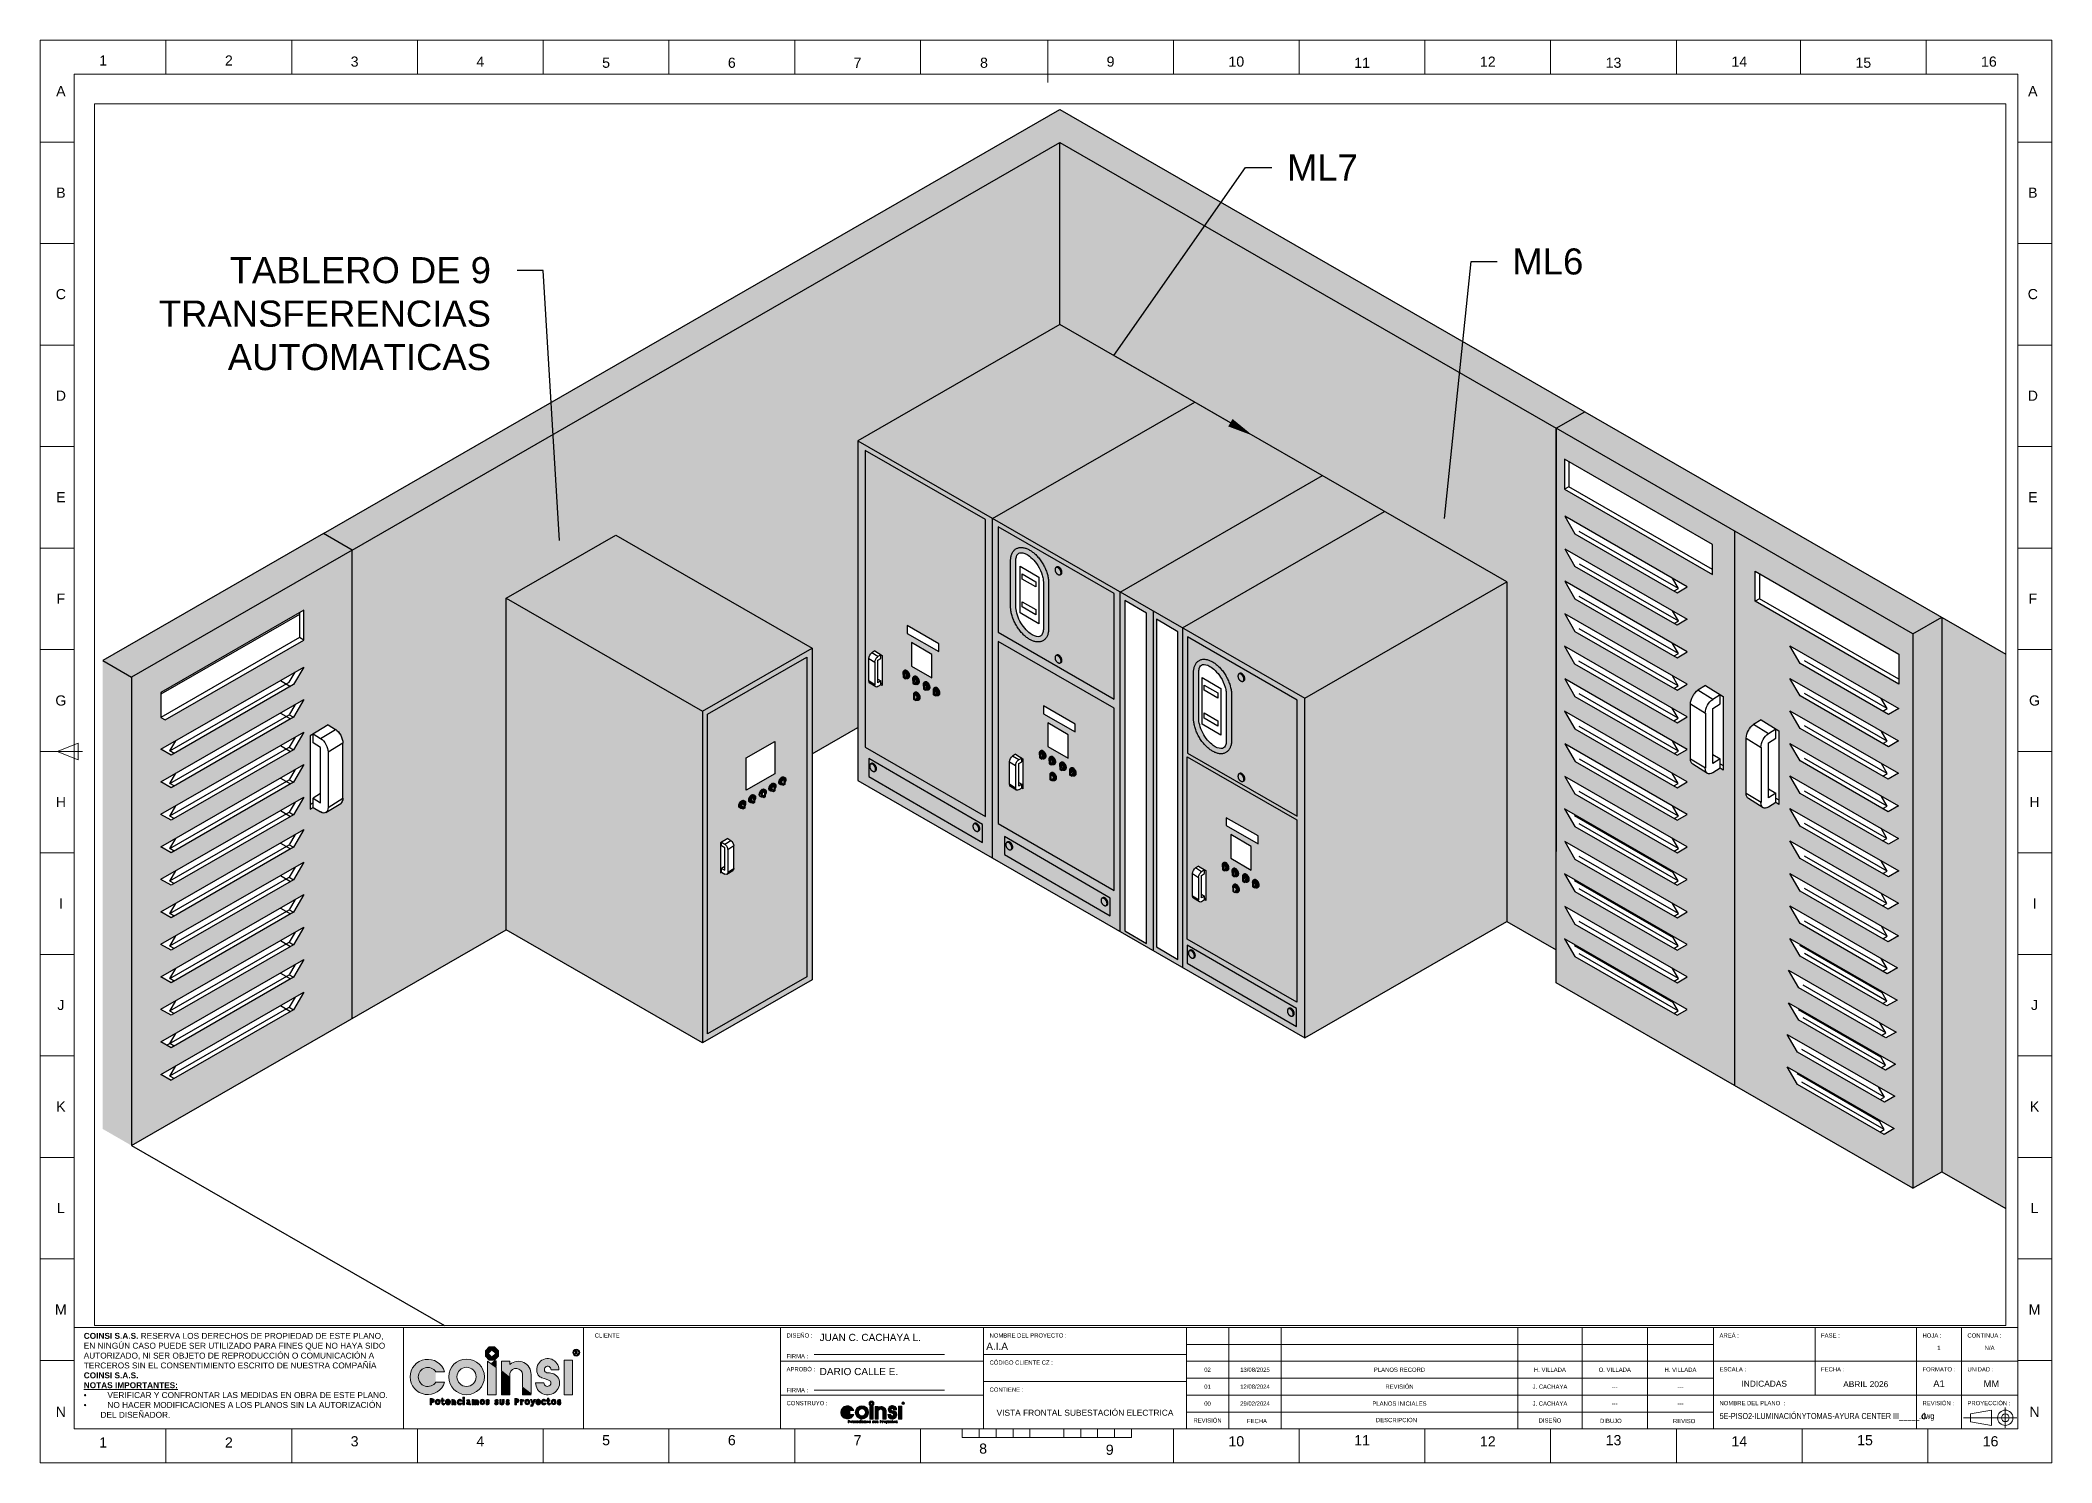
# Paper-space layout 'VISTA FRONTAL MODELO 3D' of a CAD drawing. Header units: metres. Extents: x -541 to 452, y 214 to 916.
# The model-space entities are those that its viewports show. They can reach past a viewport. Long polylines and large blocks are cut down to what shows.
import ezdxf
from ezdxf import colors
from ezdxf.entities.mleader import LeaderData, LeaderLine
from ezdxf.enums import TextEntityAlignment as Align
from ezdxf.math import Vec2, Vec3

# ---------------------------------------------------------------- set-up
doc = ezdxf.new("R2010")
doc.units = ezdxf.units.M
doc.layers.add('-CN-GYD-CAJETIN-A0', color=7, linetype='Continuous', lineweight=5)
doc.layers.add('-CN-GYD-LOGO COINSI', color=7, linetype='Continuous', lineweight=5)
doc.layers.add('EQUIPOS', color=7, linetype='Continuous', true_color=0xc7c7c7)
doc.styles.add('Annotative', font='arial.ttf')
doc.styles.get("Standard").update_dxf_attribs({"font": 'arial.ttf'})

# ---------------------------------------------------------------- blocks, each defined once
blk = doc.blocks.new('LOGO COINSI')
at = {"layer": '-CN-GYD-LOGO COINSI'}
h = blk.add_hatch(color=256, dxfattribs=at)
h.set_gradient(color1=(128, 128, 128), color2=(128, 128, 128), tint=1)
h.paths.add_polyline_path([(1.5, -3.6), (3.6, -1.5), (3.6, 1.5), (1.5, 3.6), (-1.5, 3.6), (-3.6, 1.5), (-3.6, -1.5), (-1.5, -3.6)])
h.paths.add_polyline_path([(0, -2.1), (-2.1, 0), (0, 2.1), (2.1, 0)], flags=16)
h = blk.add_hatch(color=256, dxfattribs=at)
h.set_gradient(color1=(128, 128, 128), color2=(128, 128, 128), tint=1)
h.paths.add_polyline_path([(44.6, 0.5, 1), (48.4, 0.5, 1)])
h.paths.add_polyline_path([(47.9, 0.5, -1), (45.1, 0.5, -1)], flags=16)
h.paths.add_polyline_path([(46, 1.3), (46.3, 1.3), (46.6, 1.3, -0.960877), (46.7, 0.5), (47.3, -0.1), (46.9, -0.1), (46.3, 0.5), (46.3, -0.1), (46, -0.1)], flags=0)
h.paths.add_polyline_path([(46.3, 1.1), (46.6, 1.1, -1.000041), (46.7, 0.7), (46.3, 0.7)], flags=0)
h = blk.add_hatch(color=256, dxfattribs=at)
h.set_gradient(color1=(128, 128, 128), color2=(128, 128, 128), tint=1)
edge = h.paths.add_edge_path()
edge.add_line((-31, -10.1), (-26.1, -10.1))
edge.add_arc((-35.5, -12.9), 9.84, 17.0485, 342.9515)
edge.add_line((-26.1, -15.8), (-31, -15.8))
edge.add_arc((-35.5, -12.9), 5.3, 32.9761, 327.0239, ccw=False)
h = blk.add_hatch(color=256, dxfattribs=at)
h.set_gradient(color1=(128, 128, 128), color2=(128, 128, 128), tint=1)
h.paths.add_polyline_path([(-23.8, -12.9, 1), (-4.2, -12.9, 1)])
h.paths.add_polyline_path([(-8.7, -12.9, -1), (-19.3, -12.9, -1)], flags=16)
at = {"layer": '-CN-GYD-LOGO COINSI', "true_color": 0xf4d24e}
h = blk.add_hatch(color=53, dxfattribs=at)
h.set_gradient(color1=(248, 153, 30), color2=(248, 153, 30), tint=1)
h.paths.add_polyline_path([(-2.4, -4.2), (2.3, -7.8), (2.3, -22.8), (-2.4, -22.8)])
h = blk.add_hatch(color=53, dxfattribs=at)
h.set_gradient(color1=(248, 153, 30), color2=(248, 153, 30), tint=1)
h.paths.add_polyline_path([(2.3, -4), (1.6, -4), (-0.1, -5.4), (2.3, -7.2)])
at = {"layer": '-CN-GYD-LOGO COINSI'}
h = blk.add_hatch(color=256, dxfattribs=at)
h.set_gradient(color1=(128, 128, 128), color2=(128, 128, 128), tint=1)
h.paths.add_polyline_path([(9.9, -6), (9.9, -4.2), (5.3, -4.2), (5.3, -9.6), (9.9, -13.2), (9.9, -11, -0.872813), (16.9, -11.6), (16.9, -18.6), (21.6, -22.2), (21.6, -11.6, 0.647159)])
at = {"layer": '-CN-GYD-LOGO COINSI', "true_color": 0xf4d24e}
h = blk.add_hatch(color=53, dxfattribs=at)
h.set_gradient(color1=(248, 153, 30), color2=(248, 153, 30), tint=1)
h.paths.add_polyline_path([(5.3, -10.2), (9.9, -13.8), (9.9, -22.8), (5.3, -22.8)])
at = {"layer": '-CN-GYD-LOGO COINSI'}
h = blk.add_hatch(color=256, dxfattribs=at)
h.set_gradient(color1=(128, 128, 128), color2=(128, 128, 128), tint=1)
h.paths.add_polyline_path([(25.5, -11.9, 0.15722), (27.6, -13.4, -0.028285), (32.3, -15.2, -1.367151), (28.7, -16.1), (24.1, -16.1, 1.227605), (36.8, -13.6, 0.268229), (31.1, -10.7, -2.852099), (32.6, -9), (36.9, -9, 1.307532)])
h = blk.add_hatch(color=256, dxfattribs=at)
h.set_gradient(color1=(128, 128, 128), color2=(128, 128, 128), tint=1)
h.paths.add_polyline_path([(44.5, -3.7), (39.9, -3.7), (39.9, -22.8), (44.5, -22.8)])
at = {"layer": '-CN-GYD-LOGO COINSI', "true_color": 0xf4d24e}
h = blk.add_hatch(color=53, dxfattribs=at)
h.set_gradient(color1=(248, 153, 30), color2=(248, 153, 30), tint=1)
h.paths.add_polyline_path([(16.9, -19.2), (21.6, -22.8), (16.9, -22.8)])
at = {"layer": '-CN-GYD-LOGO COINSI'}
h = blk.add_hatch(color=256, dxfattribs=at)
h.set_gradient(color1=(128, 128, 128), color2=(128, 128, 128), tint=1)
h.paths.add_polyline_path([(-33.3, -27.2), (-33, -27.2, 1), (-33, -24.9), (-34.1, -24.9), (-34.1, -28.4), (-33.3, -28.4)])
h.paths.add_polyline_path([(-33.3, -26.4), (-33.3, -25.6), (-33, -25.6, -1), (-33, -26.4)], flags=16)
h = blk.add_hatch(color=256, dxfattribs=at)
h.set_gradient(color1=(128, 128, 128), color2=(128, 128, 128), tint=1)
edge = h.paths.add_edge_path()
edge.add_ellipse((-29.9, -26.8), major_axis=(0, 1.55), ratio=0.869732, start_angle=0, end_angle=360)
edge = h.paths.add_edge_path(flags=16)
edge.add_spline(control_points=[(-29.9, -26.1), (-29.9, -26.1), (-30, -26.1), (-30.2, -26.2), (-30.2, -26.3), (-30.4, -26.5), (-30.4, -26.6), (-30.4, -26.9), (-30.4, -27), (-30.3, -27.3), (-30.3, -27.4), (-30.1, -27.5), (-30.1, -27.6), (-29.9, -27.6), (-29.9, -27.6), (-29.7, -27.6), (-29.6, -27.5), (-29.5, -27.4), (-29.4, -27.3), (-29.3, -27.1), (-29.3, -26.9), (-29.3, -26.6), (-29.4, -26.5), (-29.5, -26.3), (-29.6, -26.2), (-29.7, -26.1), (-29.8, -26.1), (-29.9, -26.1), (-29.9, -26.1), (-29.9, -26.1)], knot_values=[0, 0, 0, 0, 0.478588, 0.478588, 0.957176, 0.957176, 1.435763, 1.435763, 1.914351, 1.914351, 2.392939, 2.392939, 2.871527, 2.871527, 3.350114, 3.350114, 3.828702, 3.828702, 4.30729, 4.30729, 4.785878, 4.785878, 5.264465, 5.264465, 5.743053, 5.743053, 6.221641, 6.221641, 6.283185, 6.283185, 6.283185, 6.283185], degree=3, periodic=0)
h = blk.add_hatch(color=256, dxfattribs=at)
h.set_gradient(color1=(128, 128, 128), color2=(128, 128, 128), tint=1)
edge = h.paths.add_edge_path()
edge.add_line((-27.6, -26.3), (-28.2, -26.3))
edge.add_line((-28.2, -26.3), (-28.2, -25.6))
edge.add_line((-28.2, -25.6), (-27.6, -25.6))
edge.add_line((-27.6, -25.6), (-27.6, -24.7))
edge.add_line((-27.6, -24.7), (-27, -24.7))
edge.add_line((-27, -24.7), (-27, -25.6))
edge.add_line((-27, -25.6), (-26.4, -25.6))
edge.add_line((-26.4, -25.6), (-26.4, -26.3))
edge.add_line((-26.4, -26.3), (-27, -26.3))
edge.add_line((-27, -26.3), (-27, -27.6))
edge.add_arc((-26.8, -27.5), 0.2, 192.4568, 356.7326)
edge.add_line((-26.6, -27.6), (-25.9, -27.6))
edge.add_arc((-26.8, -27.5), 0.838, 182.8161, 359.3518, ccw=False)
edge.add_line((-27.6, -27.6), (-27.6, -26.3))
h = blk.add_hatch(color=256, dxfattribs=at)
h.set_gradient(color1=(128, 128, 128), color2=(128, 128, 128), tint=1)
edge = h.paths.add_edge_path()
edge.add_spline(control_points=[(-22.9, -27.1), (-22.8, -26.2), (-23.2, -25.5), (-24, -25.3), (-24.7, -25.1), (-25.4, -25.6), (-25.6, -26.4), (-25.8, -27.3), (-25.4, -28), (-24.7, -28.3), (-24, -28.6), (-23.3, -28.2), (-23, -27.4)], knot_values=[0, 0, 0, 0, 1.514313, 1.514313, 1.514313, 3.028625, 3.028625, 3.028625, 4.542938, 4.542938, 4.542938, 6.057251, 6.057251, 6.057251, 6.057251], weights=[1, 0.817861, 0.817861, 1, 0.817861, 0.817861, 1, 0.817861, 0.817861, 1, 0.817861, 0.817861, 1], degree=3, periodic=0)
edge.add_spline(control_points=[(-23, -27.4), (-23.3, -27.4), (-23.6, -27.4), (-23.9, -27.4)], knot_values=[9.126652, 9.126652, 9.126652, 9.126652, 10.126652, 10.126652, 10.126652, 10.126652], weights=[1, 1, 1, 1], degree=3, periodic=0)
edge.add_spline(control_points=[(-23.9, -27.4), (-23.9, -27.4), (-23.9, -27.5), (-24, -27.5), (-24.1, -27.6), (-24.2, -27.6), (-24.3, -27.6), (-24.4, -27.6), (-24.5, -27.5), (-24.7, -27.4), (-24.7, -27.3), (-24.8, -27.1), (-24.8, -27.1), (-24.8, -27.1)], knot_values=[7.057251, 7.057251, 7.057251, 7.057251, 7.15134, 7.15134, 7.629928, 7.629928, 8.108516, 8.108516, 8.587103, 8.587103, 9.065691, 9.065691, 9.126652, 9.126652, 9.126652, 9.126652], weights=[1, 1, 1, 1, 1, 1, 1, 1, 1, 1, 1, 1, 1, 1], degree=3, periodic=0)
edge.add_spline(control_points=[(-24.8, -27.1), (-24.2, -27.1), (-23.5, -27.1), (-22.9, -27.1)], knot_values=[6.057251, 6.057251, 6.057251, 6.057251, 7.057251, 7.057251, 7.057251, 7.057251], weights=[1, 1, 1, 1], degree=3, periodic=0)
edge = h.paths.add_edge_path(flags=16)
edge.add_spline(control_points=[(-23.8, -26.5), (-23.8, -26.5), (-23.8, -26.4), (-23.9, -26.3), (-23.9, -26.2), (-24.1, -26.1), (-24.2, -26.1), (-24.2, -26.1), (-24.3, -26.1), (-24.3, -26.1), (-24.3, -26.1), (-24.4, -26.1), (-24.5, -26.2), (-24.6, -26.3), (-24.7, -26.4), (-24.7, -26.5), (-24.7, -26.5), (-24.4, -26.5), (-24.1, -26.5), (-23.8, -26.5)], knot_values=[0, 0, 0, 0, 0.11886, 0.11886, 0.597448, 0.597448, 1.076035, 1.076035, 1.13758, 1.13758, 1.13758, 1.616168, 1.616168, 2.094755, 2.094755, 2.275045, 2.275045, 2.275045, 3.275045, 3.275045, 3.275045, 3.275045], weights=[1, 1, 1, 1, 1, 1, 1, 1, 1, 1, 1, 1, 1, 1, 1, 1, 1, 1, 1, 1], degree=3, periodic=0)
h = blk.add_hatch(color=256, dxfattribs=at)
h.set_gradient(color1=(128, 128, 128), color2=(128, 128, 128), tint=1)
edge = h.paths.add_edge_path()
edge.add_line((-20, -28.4), (-20, -26.6))
edge.add_arc((-21.1, -26.6), 1.1, 360, 435.9683)
edge.add_line((-20.8, -25.5), (-21.3, -25.5))
edge.add_line((-21.3, -25.5), (-21.3, -25.3))
edge.add_line((-21.3, -25.3), (-22.2, -25.3))
edge.add_line((-22.2, -25.3), (-22.2, -28.4))
edge.add_line((-22.2, -28.4), (-21.3, -28.4))
edge.add_line((-21.3, -28.4), (-21.3, -26.6))
edge.add_arc((-21.1, -26.6), 0.266, 0, 180, ccw=False)
edge.add_line((-20.8, -26.6), (-20.8, -28.4))
edge.add_line((-20.8, -28.4), (-20, -28.4))
h = blk.add_hatch(color=256, dxfattribs=at)
h.set_gradient(color1=(128, 128, 128), color2=(128, 128, 128), tint=1)
edge = h.paths.add_edge_path()
edge.add_spline(control_points=[(-16.5, -27.4), (-16.7, -28.1), (-17.3, -28.5), (-18, -28.4), (-18.6, -28.2), (-19.1, -27.7), (-19.1, -26.9), (-19.1, -26.1), (-18.7, -25.5), (-18, -25.3), (-17.4, -25.2), (-16.8, -25.5), (-16.5, -26.3), (-16.8, -26.3), (-17.1, -26.3), (-17.4, -26.3), (-17.4, -26.2), (-17.5, -26.2), (-17.6, -26.1), (-17.6, -26.1), (-17.7, -26.1), (-17.7, -26.1), (-17.7, -26.1), (-17.8, -26.1), (-17.9, -26.1), (-18, -26.2), (-18.1, -26.3), (-18.2, -26.5), (-18.3, -26.6), (-18.3, -26.9), (-18.3, -27), (-18.2, -27.3), (-18.1, -27.4), (-18, -27.5), (-17.9, -27.6), (-17.8, -27.6), (-17.7, -27.6), (-17.6, -27.6), (-17.5, -27.5), (-17.4, -27.4), (-17.4, -27.4), (-17.4, -27.4), (-17.1, -27.4), (-16.8, -27.4), (-16.5, -27.4)], knot_values=[0, 0, 0, 0, 1.382573, 1.382573, 1.382573, 2.765147, 2.765147, 2.765147, 4.14772, 4.14772, 4.14772, 5.530294, 5.530294, 5.530294, 6.530294, 6.530294, 6.530294, 6.724306, 6.724306, 7.202893, 7.202893, 7.264438, 7.264438, 7.264438, 7.743025, 7.743025, 8.221613, 8.221613, 8.700201, 8.700201, 9.178789, 9.178789, 9.657377, 9.657377, 10.135964, 10.135964, 10.614552, 10.614552, 11.09314, 11.09314, 11.245726, 11.245726, 11.245726, 12.245726, 12.245726, 12.245726, 12.245726], weights=[1, 0.846951, 0.846951, 1, 0.846951, 0.846951, 1, 0.846951, 0.846951, 1, 0.846951, 0.846951, 1, 1, 1, 1, 1, 1, 1, 1, 1, 1, 1, 1, 1, 1, 1, 1, 1, 1, 1, 1, 1, 1, 1, 1, 1, 1, 1, 1, 1, 1, 1, 1, 1], degree=3, periodic=0)
h = blk.add_hatch(color=256, dxfattribs=at)
h.set_gradient(color1=(128, 128, 128), color2=(128, 128, 128), tint=1)
h.paths.add_polyline_path([(-16.1, -25), (-15.1, -25), (-15.1, -24.1), (-16.1, -24.1)])
h = blk.add_hatch(color=256, dxfattribs=at)
h.set_gradient(color1=(128, 128, 128), color2=(128, 128, 128), tint=1)
h.paths.add_polyline_path([(-16.1, -28.4), (-15.1, -28.4), (-15.1, -25.3), (-16.1, -25.3)])
h = blk.add_hatch(color=256, dxfattribs=at)
h.set_gradient(color1=(128, 128, 128), color2=(128, 128, 128), tint=1)
h.paths.add_polyline_path([(-11.8, -27.8, -0.352369), (-12.1, -27.5), (-12.1, -26.3, 0.900848), (-14, -26.1), (-13.4, -26.1, -0.770996), (-12.7, -26.3), (-12.7, -26.6, 1.957984), (-12.4, -28.1, 0.157661), (-11.9, -28.3)])
h.paths.add_polyline_path([(-12.7, -27.5, -1), (-13.5, -27.5, -1)], flags=16)
h = blk.add_hatch(color=256, dxfattribs=at)
h.set_gradient(color1=(128, 128, 128), color2=(128, 128, 128), tint=1)
h.paths.add_polyline_path([(-7.4, -26.2, 0.292399), (-8, -25.5), (-8.7, -25.5, 0.438959), (-9.2, -26.1, 0.531657), (-9.7, -25.5), (-10.1, -25.5), (-10.1, -25.3), (-10.9, -25.3), (-10.9, -28.4), (-10.1, -28.4), (-10.1, -26.6, -1), (-9.6, -26.6), (-9.6, -28.4), (-8.7, -28.4), (-8.7, -26.6, -1.000553), (-8.2, -26.6), (-8.2, -28.4), (-7.4, -28.4)])
h = blk.add_hatch(color=256, dxfattribs=at)
h.set_gradient(color1=(128, 128, 128), color2=(128, 128, 128), tint=1)
edge = h.paths.add_edge_path()
edge.add_ellipse((-5.3, -26.8), major_axis=(0, 1.55), ratio=0.869732, start_angle=0, end_angle=360)
edge = h.paths.add_edge_path(flags=16)
edge.add_spline(control_points=[(-5.3, -26.1), (-5.4, -26.1), (-5.4, -26.1), (-5.6, -26.2), (-5.7, -26.3), (-5.8, -26.5), (-5.8, -26.6), (-5.9, -26.9), (-5.8, -27), (-5.8, -27.3), (-5.7, -27.4), (-5.6, -27.5), (-5.5, -27.6), (-5.3, -27.6), (-5.3, -27.6), (-5.1, -27.6), (-5.1, -27.5), (-4.9, -27.4), (-4.9, -27.3), (-4.8, -27.1), (-4.7, -26.9), (-4.8, -26.6), (-4.8, -26.5), (-4.9, -26.3), (-5, -26.2), (-5.1, -26.1), (-5.2, -26.1), (-5.3, -26.1), (-5.3, -26.1), (-5.3, -26.1)], knot_values=[0, 0, 0, 0, 0.478588, 0.478588, 0.957176, 0.957176, 1.435763, 1.435763, 1.914351, 1.914351, 2.392939, 2.392939, 2.871527, 2.871527, 3.350114, 3.350114, 3.828702, 3.828702, 4.30729, 4.30729, 4.785878, 4.785878, 5.264465, 5.264465, 5.743053, 5.743053, 6.221641, 6.221641, 6.283185, 6.283185, 6.283185, 6.283185], degree=3, periodic=0)
h = blk.add_hatch(color=256, dxfattribs=at)
h.set_gradient(color1=(128, 128, 128), color2=(128, 128, 128), tint=1)
h.paths.add_polyline_path([(-2.7, -27.4), (-3.4, -27.4, 1.227605), (-1.5, -27, 0.268229), (-2.3, -26.5, -2.852099), (-2.1, -26.3), (-1.4, -26.3, 1.307532), (-3.2, -26.7, 0.15722), (-2.9, -27, -0.01671), (-2.5, -27.1, -3.062087)])
h = blk.add_hatch(color=256, dxfattribs=at)
h.set_gradient(color1=(128, 128, 128), color2=(128, 128, 128), tint=1)
h.paths.add_polyline_path([(3.4, -27, 0.268229), (2.6, -26.5, -2.852099), (2.8, -26.3), (3.5, -26.3, 1.307532), (1.7, -26.7, 0.15722), (2, -27, -0.01671), (2.4, -27.1, -3.062087), (2.2, -27.4), (1.5, -27.4, 1.227605)])
h = blk.add_hatch(color=256, dxfattribs=at)
h.set_gradient(color1=(128, 128, 128), color2=(128, 128, 128), tint=1)
h.paths.add_polyline_path([(6.7, -27.1), (6.7, -25.3), (5.9, -25.3), (5.9, -27.2, -1), (5.1, -27.2), (5.1, -25.3), (4.3, -25.3), (4.3, -27.3, 1.000746)])
h = blk.add_hatch(color=256, dxfattribs=at)
h.set_gradient(color1=(128, 128, 128), color2=(128, 128, 128), tint=1)
h.paths.add_polyline_path([(9.6, -27, 0.268229), (8.7, -26.5, -2.852099), (9, -26.3), (9.6, -26.3, 1.307532), (7.9, -26.7, 0.15722), (8.2, -27, -0.01671), (8.6, -27.1, -3.062087), (8.4, -27.4), (7.6, -27.4, 1.227605)])
h = blk.add_hatch(color=256, dxfattribs=at)
h.set_gradient(color1=(128, 128, 128), color2=(128, 128, 128), tint=1)
h.paths.add_polyline_path([(13.5, -27.2), (13.8, -27.2, 1), (13.8, -24.9), (12.7, -24.9), (12.7, -28.4), (13.5, -28.4)])
h.paths.add_polyline_path([(13.5, -26.4), (13.5, -25.6), (13.8, -25.6, -1), (13.8, -26.4)], flags=16)
h = blk.add_hatch(color=256, dxfattribs=at)
h.set_gradient(color1=(128, 128, 128), color2=(128, 128, 128), tint=1)
h.paths.add_polyline_path([(15.7, -28.4), (16.6, -28.4), (16.6, -26.6, -0.414214), (16.8, -26.3), (17.4, -26.3, 1), (17.4, -25.5), (16.6, -25.5), (16.6, -25.3), (15.7, -25.3)])
h = blk.add_hatch(color=256, dxfattribs=at)
h.set_gradient(color1=(128, 128, 128), color2=(128, 128, 128), tint=1)
edge = h.paths.add_edge_path()
edge.add_ellipse((19.5, -26.8), major_axis=(0, 1.55), ratio=0.869732, start_angle=0, end_angle=360)
edge = h.paths.add_edge_path(flags=16)
edge.add_spline(control_points=[(19.5, -26.1), (19.4, -26.1), (19.3, -26.1), (19.2, -26.2), (19.1, -26.3), (19, -26.5), (18.9, -26.6), (18.9, -26.9), (18.9, -27), (19, -27.3), (19.1, -27.4), (19.2, -27.5), (19.3, -27.6), (19.4, -27.6), (19.5, -27.6), (19.6, -27.6), (19.7, -27.5), (19.9, -27.4), (19.9, -27.3), (20, -27.1), (20, -26.9), (20, -26.6), (20, -26.5), (19.9, -26.3), (19.8, -26.2), (19.6, -26.1), (19.6, -26.1), (19.5, -26.1), (19.5, -26.1), (19.5, -26.1)], knot_values=[0, 0, 0, 0, 0.478588, 0.478588, 0.957176, 0.957176, 1.435763, 1.435763, 1.914351, 1.914351, 2.392939, 2.392939, 2.871527, 2.871527, 3.350114, 3.350114, 3.828702, 3.828702, 4.30729, 4.30729, 4.785878, 4.785878, 5.264465, 5.264465, 5.743053, 5.743053, 6.221641, 6.221641, 6.283185, 6.283185, 6.283185, 6.283185], degree=3, periodic=0)
h = blk.add_hatch(color=256, dxfattribs=at)
h.set_gradient(color1=(128, 128, 128), color2=(128, 128, 128), tint=1)
h.paths.add_polyline_path([(22.6, -26.8), (22, -25.3), (21.2, -25.3), (22.2, -28, -0.286978), (21.5, -28.4), (21.4, -28.4), (21.4, -29.3, 0.322138), (22.8, -28.6), (24, -25.3), (23.2, -25.3)])
h = blk.add_hatch(color=256, dxfattribs=at)
h.set_gradient(color1=(128, 128, 128), color2=(128, 128, 128), tint=1)
edge = h.paths.add_edge_path()
edge.add_spline(control_points=[(26.9, -27.1), (27, -26.2), (26.6, -25.5), (25.8, -25.3), (25.1, -25.1), (24.5, -25.6), (24.3, -26.4), (24.1, -27.3), (24.4, -28), (25.1, -28.3), (25.9, -28.6), (26.5, -28.2), (26.8, -27.4)], knot_values=[0, 0, 0, 0, 1.514313, 1.514313, 1.514313, 3.028625, 3.028625, 3.028625, 4.542938, 4.542938, 4.542938, 6.057251, 6.057251, 6.057251, 6.057251], weights=[1, 0.817861, 0.817861, 1, 0.817861, 0.817861, 1, 0.817861, 0.817861, 1, 0.817861, 0.817861, 1], degree=3, periodic=0)
edge.add_spline(control_points=[(26.8, -27.4), (26.5, -27.4), (26.2, -27.4), (25.9, -27.4)], knot_values=[9.126652, 9.126652, 9.126652, 9.126652, 10.126652, 10.126652, 10.126652, 10.126652], weights=[1, 1, 1, 1], degree=3, periodic=0)
edge.add_spline(control_points=[(25.9, -27.4), (25.9, -27.4), (25.9, -27.5), (25.8, -27.5), (25.7, -27.6), (25.6, -27.6), (25.5, -27.6), (25.4, -27.6), (25.3, -27.5), (25.2, -27.4), (25.1, -27.3), (25.1, -27.1), (25.1, -27.1), (25, -27.1)], knot_values=[7.057251, 7.057251, 7.057251, 7.057251, 7.15134, 7.15134, 7.629928, 7.629928, 8.108516, 8.108516, 8.587103, 8.587103, 9.065691, 9.065691, 9.126652, 9.126652, 9.126652, 9.126652], weights=[1, 1, 1, 1, 1, 1, 1, 1, 1, 1, 1, 1, 1, 1], degree=3, periodic=0)
edge.add_spline(control_points=[(25, -27.1), (25.7, -27.1), (26.3, -27.1), (26.9, -27.1)], knot_values=[6.057251, 6.057251, 6.057251, 6.057251, 7.057251, 7.057251, 7.057251, 7.057251], weights=[1, 1, 1, 1], degree=3, periodic=0)
edge = h.paths.add_edge_path(flags=16)
edge.add_spline(control_points=[(26.1, -26.5), (26, -26.5), (26, -26.4), (26, -26.3), (25.9, -26.2), (25.7, -26.1), (25.7, -26.1), (25.6, -26.1), (25.6, -26.1), (25.6, -26.1), (25.5, -26.1), (25.4, -26.1), (25.3, -26.2), (25.2, -26.3), (25.1, -26.4), (25.1, -26.5), (25.1, -26.5), (25.4, -26.5), (25.7, -26.5), (26.1, -26.5)], knot_values=[0, 0, 0, 0, 0.11886, 0.11886, 0.597448, 0.597448, 1.076035, 1.076035, 1.13758, 1.13758, 1.13758, 1.616168, 1.616168, 2.094755, 2.094755, 2.275045, 2.275045, 2.275045, 3.275045, 3.275045, 3.275045, 3.275045], weights=[1, 1, 1, 1, 1, 1, 1, 1, 1, 1, 1, 1, 1, 1, 1, 1, 1, 1, 1, 1], degree=3, periodic=0)
h = blk.add_hatch(color=256, dxfattribs=at)
h.set_gradient(color1=(128, 128, 128), color2=(128, 128, 128), tint=1)
edge = h.paths.add_edge_path()
edge.add_spline(control_points=[(29, -26.3), (29.3, -26.3), (29.6, -26.3), (29.9, -26.3)], knot_values=[5.530294, 5.530294, 5.530294, 5.530294, 6.530294, 6.530294, 6.530294, 6.530294], weights=[1, 1, 1, 1], degree=3, periodic=0)
edge.add_spline(control_points=[(29.9, -26.3), (29.6, -25.5), (29, -25.2), (28.4, -25.3), (27.7, -25.5), (27.3, -26.1), (27.3, -26.9), (27.3, -27.7), (27.7, -28.2), (28.4, -28.4), (29.1, -28.5), (29.7, -28.1), (29.9, -27.4)], knot_values=[0, 0, 0, 0, 1.382573, 1.382573, 1.382573, 2.765147, 2.765147, 2.765147, 4.14772, 4.14772, 4.14772, 5.530294, 5.530294, 5.530294, 5.530294], weights=[1, 0.846951, 0.846951, 1, 0.846951, 0.846951, 1, 0.846951, 0.846951, 1, 0.846951, 0.846951, 1], degree=3, periodic=0)
edge.add_spline(control_points=[(29.9, -27.4), (29.6, -27.4), (29.3, -27.4), (29, -27.4)], knot_values=[11.245726, 11.245726, 11.245726, 11.245726, 12.245726, 12.245726, 12.245726, 12.245726], weights=[1, 1, 1, 1], degree=3, periodic=0)
edge.add_spline(control_points=[(29, -27.4), (29, -27.4), (29, -27.4), (28.9, -27.5), (28.8, -27.6), (28.7, -27.6), (28.6, -27.6), (28.4, -27.6), (28.4, -27.5), (28.2, -27.4), (28.2, -27.3), (28.1, -27), (28.1, -26.9), (28.1, -26.6), (28.1, -26.5), (28.3, -26.3), (28.3, -26.2), (28.5, -26.1), (28.6, -26.1), (28.6, -26.1), (28.6, -26.1), (28.6, -26.1), (28.7, -26.1), (28.8, -26.1), (28.9, -26.2), (28.9, -26.2), (29, -26.3)], knot_values=[6.530294, 6.530294, 6.530294, 6.530294, 6.682879, 6.682879, 7.161467, 7.161467, 7.640055, 7.640055, 8.118643, 8.118643, 8.59723, 8.59723, 9.075818, 9.075818, 9.554406, 9.554406, 10.032994, 10.032994, 10.511581, 10.511581, 10.511581, 10.573126, 10.573126, 11.051714, 11.051714, 11.245726, 11.245726, 11.245726, 11.245726], weights=[1, 1, 1, 1, 1, 1, 1, 1, 1, 1, 1, 1, 1, 1, 1, 1, 1, 1, 1, 1, 1, 1, 1, 1, 1, 1, 1], degree=3, periodic=0)
h = blk.add_hatch(color=256, dxfattribs=at)
h.set_gradient(color1=(128, 128, 128), color2=(128, 128, 128), tint=1)
h.paths.add_polyline_path([(31.4, -27.6, 0.871401), (31.8, -27.6), (32.4, -27.6, -0.970215), (30.7, -27.6), (30.7, -26.3), (30.1, -26.3), (30.1, -25.6), (30.7, -25.6), (30.7, -24.7), (31.4, -24.7), (31.4, -25.6), (31.9, -25.6), (31.9, -26.3), (31.4, -26.3)])
h = blk.add_hatch(color=256, dxfattribs=at)
h.set_gradient(color1=(128, 128, 128), color2=(128, 128, 128), tint=1)
edge = h.paths.add_edge_path()
edge.add_ellipse((34.1, -26.8), major_axis=(0, 1.55), ratio=0.869732, start_angle=0, end_angle=360)
edge = h.paths.add_edge_path(flags=16)
edge.add_spline(control_points=[(34.1, -26.1), (34, -26.1), (33.9, -26.1), (33.8, -26.2), (33.7, -26.3), (33.6, -26.5), (33.5, -26.6), (33.5, -26.9), (33.5, -27), (33.6, -27.3), (33.7, -27.4), (33.8, -27.5), (33.9, -27.6), (34, -27.6), (34.1, -27.6), (34.2, -27.6), (34.3, -27.5), (34.5, -27.4), (34.5, -27.3), (34.6, -27.1), (34.6, -26.9), (34.6, -26.6), (34.6, -26.5), (34.5, -26.3), (34.4, -26.2), (34.2, -26.1), (34.2, -26.1), (34.1, -26.1), (34.1, -26.1), (34.1, -26.1)], knot_values=[0, 0, 0, 0, 0.478588, 0.478588, 0.957176, 0.957176, 1.435763, 1.435763, 1.914351, 1.914351, 2.392939, 2.392939, 2.871527, 2.871527, 3.350114, 3.350114, 3.828702, 3.828702, 4.30729, 4.30729, 4.785878, 4.785878, 5.264465, 5.264465, 5.743053, 5.743053, 6.221641, 6.221641, 6.283185, 6.283185, 6.283185, 6.283185], degree=3, periodic=0)
h = blk.add_hatch(color=256, dxfattribs=at)
h.set_gradient(color1=(128, 128, 128), color2=(128, 128, 128), tint=1)
h.paths.add_polyline_path([(37.1, -26.5, -2.852099), (37.4, -26.3), (38, -26.3, 1.307532), (36.2, -26.7, 0.15722), (36.6, -27, -0.01671), (37, -27.1, -3.062087), (36.8, -27.4), (36, -27.4, 1.227605), (38, -27, 0.268229)])
at = {"layer": '-CN-GYD-LOGO COINSI', "color": 8}
for points in [[(-3.6, -1.5), (-1.5, -3.6), (1.5, -3.6), (3.6, -1.5), (3.6, 1.5), (1.5, 3.6), (-1.5, 3.6), (-3.6, 1.5)], [(2.1, 0), (0, 2.1), (-2.1, 0), (0, -2.1)], [(39.9, -3.7), (44.5, -3.7), (44.5, -22.8), (39.9, -22.8)], [(-16.1, -25), (-15.1, -25), (-15.1, -24.1), (-16.1, -24.1)], [(-16.1, -28.4), (-15.1, -28.4), (-15.1, -25.3), (-16.1, -25.3)]]:
    blk.add_lwpolyline(points, close=True, dxfattribs=at)
for points in [[(46.7, 1.3, -0.881847), (46.7, 0.5), (47.3, -0.1), (46.9, -0.1), (46.3, 0.5), (46.3, -0.1), (46, -0.1), (46, 1.3), (46.3, 1.3), (46.7, 1.3)], [(46.7, 1.1, -0.827783), (46.7, 0.7), (46.3, 0.7), (46.3, 1.1), (46.7, 1.1)], [(-8.7, -26.6), (-8.7, -26.6, -1), (-8.2, -26.6), (-8.2, -28.4), (-7.4, -28.4), (-7.4, -26.2, 0.292399), (-8, -25.5), (-8.6, -25.5, 0.390681), (-9.2, -25.9, 0.305296), (-9.6, -25.5), (-10.1, -25.5), (-10.1, -25.3), (-10.9, -25.3), (-10.9, -28.4), (-10.1, -28.4), (-10.1, -26.6, -1), (-9.6, -26.6), (-9.6, -28.4), (-8.7, -28.4), (-8.7, -26.6)], [(-2.3, -26.5, -2.852099), (-2.1, -26.3), (-1.4, -26.3, 1.307532), (-3.2, -26.7, 0.15722), (-2.9, -27, -0.030152), (-2.1, -27.2, -1.381066), (-2.7, -27.4), (-3.4, -27.4, 1.227605), (-1.5, -27, 0.279305), (-2.4, -26.5)], [(2.6, -26.5, -2.852099), (2.8, -26.3), (3.5, -26.3, 1.307532), (1.7, -26.7, 0.15722), (2, -27, -0.030152), (2.8, -27.2, -1.381066), (2.2, -27.4), (1.5, -27.4, 1.227605), (3.4, -27, 0.279305), (2.5, -26.5)], [(5.1, -27.2), (5.1, -25.3), (4.3, -25.3), (4.3, -27.3, 0.942727), (6.7, -27.3), (6.7, -25.3), (5.9, -25.3), (5.9, -27.2, -1), (5.1, -27.2)], [(8.7, -26.5, -2.852099), (9, -26.3), (9.6, -26.3, 1.307532), (7.9, -26.7, 0.15722), (8.2, -27, -0.030152), (8.9, -27.2, -1.381066), (8.4, -27.4), (7.6, -27.4, 1.227605), (9.6, -27, 0.279305), (8.7, -26.5)], [(37.1, -26.5, -2.852099), (37.4, -26.3), (38, -26.3, 1.307532), (36.2, -26.7, 0.15722), (36.6, -27, -0.030152), (37.3, -27.2, -1.381066), (36.8, -27.4), (36, -27.4, 1.227605), (38, -27, 0.279305), (37.1, -26.5)]]:
    blk.add_lwpolyline(points, format="xyb", dxfattribs=at)
for points in [[(-31, -10.1), (-26.1, -10.1, 6.671852), (-26.1, -15.8), (-31, -15.8, -3.378535)], [(16.9, -11.6), (16.9, -18.6), (21.6, -22.2), (21.6, -11.6, 0.647159), (9.9, -6), (9.9, -4.2), (5.3, -4.2), (5.3, -9.6), (9.9, -13.2), (9.9, -11, -0.872813)], [(30.8, -10.7, -2.55302), (32.6, -9), (36.9, -9, 1.307532), (25.5, -11.9, 0.15722), (27.6, -13.4, -0.028285), (32.3, -15.2, -1.367151), (28.7, -16.1), (24.1, -16.1, 1.227605), (36.8, -13.6, 0.279305)], [(-33.3, -24.9), (-33, -24.9, -0.999459), (-33, -27.2), (-33.3, -27.2), (-33.3, -28.4), (-34.1, -28.4), (-34.1, -24.9)], [(-33.3, -26.4), (-33.3, -25.7), (-33, -25.7, -0.999459), (-33, -26.4)], [(-27.6, -26.3), (-28.2, -26.3), (-28.2, -25.6), (-27.6, -25.6), (-27.6, -24.7), (-27, -24.7), (-27, -25.6), (-26.4, -25.6), (-26.4, -26.3), (-27, -26.3), (-27, -27.6, 0.871401), (-26.6, -27.6), (-25.9, -27.6, -0.970215), (-27.6, -27.6)], [(-20, -28.4), (-20, -26.6, 0.344173), (-20.8, -25.5), (-21.3, -25.5), (-21.3, -25.3), (-22.2, -25.3), (-22.2, -28.4), (-21.3, -28.4), (-21.3, -26.6, -1), (-20.8, -26.6), (-20.8, -28.4)], [(-11.9, -28.3, -0.157661), (-12.4, -28.1, -1.957984), (-12.7, -26.6), (-12.7, -26.3, 0.770996), (-13.4, -26.1), (-14, -26.1, -0.900848), (-12.1, -26.3), (-12.1, -27.5, 0.352369), (-11.8, -27.8)], [(13.5, -24.9), (13.8, -24.9, -0.999459), (13.8, -27.2), (13.5, -27.2), (13.5, -28.4), (12.7, -28.4), (12.7, -24.9)], [(13.5, -25.6), (13.8, -25.6, -0.999459), (13.8, -26.4), (13.5, -26.4)], [(16.8, -26.3), (17.4, -26.3, 1), (17.4, -25.5), (16.6, -25.5), (16.6, -25.3), (15.7, -25.3), (15.7, -28.4), (16.6, -28.4), (16.6, -26.6, -0.414214)], [(21.5, -28.4), (21.4, -28.4), (21.4, -29.3), (21.7, -29.3, 0.245879), (22.8, -28.6), (24, -25.3), (23.2, -25.3), (22.6, -26.8), (22, -25.3), (21.2, -25.3), (22.2, -27.9), (22.1, -28.1, -0.209065)], [(30.7, -26.3), (30.1, -26.3), (30.1, -25.6), (30.7, -25.6), (30.7, -24.7), (31.4, -24.7), (31.4, -25.6), (31.9, -25.6), (31.9, -26.3), (31.4, -26.3), (31.4, -27.6, 0.871401), (31.8, -27.6), (32.4, -27.6, -0.970215), (30.7, -27.6)]]:
    blk.add_lwpolyline(points, format="xyb", close=True, dxfattribs=at)
at = {"layer": '-CN-GYD-LOGO COINSI', "color": 53, "true_color": 0xf4d24e}
for points in [[(-2.4, -4.2), (2.3, -7.8), (2.3, -22.8), (-2.4, -22.8)], [(2.3, -4), (1.6, -4), (-0.1, -5.4), (2.3, -7.2)], [(5.3, -10.2), (9.9, -13.8), (9.9, -22.8), (5.3, -22.8)], [(16.9, -19.2), (21.6, -22.8), (21.6, -22.8), (16.9, -22.8)]]:
    blk.add_lwpolyline(points, close=True, dxfattribs=at)
at = {"layer": '-CN-GYD-LOGO COINSI', "color": 8}
for points in [[(9.9, -13.8), (9.9, -13.2)], [(6.7, -27.4), (6.7, -27.4)], [(22, -28.4), (22, -28.4)]]:
    blk.add_lwpolyline(points, dxfattribs=at)
for centre, radius in [((46.5, 0.5), 1.91), ((46.5, 0.5), 1.41), ((-14, -12.9), 9.84), ((-14, -12.9), 5.3), ((-13.1, -27.5), 0.399)]:
    blk.add_circle(centre, radius, dxfattribs=at)
for centre in [(-29.9, -26.8), (-5.3, -26.8), (19.5, -26.8), (34.1, -26.8)]:
    blk.add_ellipse(centre, major_axis=(0, 1.55), ratio=0.869732, dxfattribs=at)
for points, knots in [([(-29.9, -26.1), (-29.9, -26.1), (-30, -26.1), (-30.2, -26.2), (-30.2, -26.3), (-30.4, -26.5), (-30.4, -26.6), (-30.4, -26.9), (-30.4, -27), (-30.3, -27.3), (-30.3, -27.4), (-30.1, -27.5), (-30.1, -27.6), (-29.9, -27.6), (-29.9, -27.6), (-29.7, -27.6), (-29.6, -27.5), (-29.5, -27.4), (-29.4, -27.3), (-29.3, -27.1), (-29.3, -26.9), (-29.3, -26.6), (-29.4, -26.5), (-29.5, -26.3), (-29.6, -26.2), (-29.7, -26.1), (-29.8, -26.1), (-29.9, -26.1), (-29.9, -26.1), (-29.9, -26.1)], [0, 0, 0, 0, 0.478588, 0.478588, 0.957176, 0.957176, 1.435763, 1.435763, 1.914351, 1.914351, 2.392939, 2.392939, 2.871527, 2.871527, 3.350114, 3.350114, 3.828702, 3.828702, 4.30729, 4.30729, 4.785878, 4.785878, 5.264465, 5.264465, 5.743053, 5.743053, 6.221641, 6.221641, 6.283185, 6.283185, 6.283185, 6.283185]), ([(-23.8, -26.5), (-23.8, -26.5), (-23.8, -26.4), (-23.9, -26.3), (-23.9, -26.2), (-24.1, -26.1), (-24.2, -26.1), (-24.2, -26.1), (-24.3, -26.1), (-24.3, -26.1), (-24.3, -26.1), (-24.4, -26.1), (-24.5, -26.2), (-24.6, -26.3), (-24.7, -26.4), (-24.7, -26.5), (-24.7, -26.5), (-24.4, -26.5), (-24.1, -26.5), (-23.8, -26.5)], [0, 0, 0, 0, 0.11886, 0.11886, 0.597448, 0.597448, 1.076035, 1.076035, 1.13758, 1.13758, 1.13758, 1.616168, 1.616168, 2.094755, 2.094755, 2.275045, 2.275045, 2.275045, 3.275045, 3.275045, 3.275045, 3.275045]), ([(-5.3, -26.1), (-5.4, -26.1), (-5.4, -26.1), (-5.6, -26.2), (-5.7, -26.3), (-5.8, -26.5), (-5.8, -26.6), (-5.9, -26.9), (-5.8, -27), (-5.8, -27.3), (-5.7, -27.4), (-5.6, -27.5), (-5.5, -27.6), (-5.3, -27.6), (-5.3, -27.6), (-5.1, -27.6), (-5.1, -27.5), (-4.9, -27.4), (-4.9, -27.3), (-4.8, -27.1), (-4.7, -26.9), (-4.8, -26.6), (-4.8, -26.5), (-4.9, -26.3), (-5, -26.2), (-5.1, -26.1), (-5.2, -26.1), (-5.3, -26.1), (-5.3, -26.1), (-5.3, -26.1)], [0, 0, 0, 0, 0.478588, 0.478588, 0.957176, 0.957176, 1.435763, 1.435763, 1.914351, 1.914351, 2.392939, 2.392939, 2.871527, 2.871527, 3.350114, 3.350114, 3.828702, 3.828702, 4.30729, 4.30729, 4.785878, 4.785878, 5.264465, 5.264465, 5.743053, 5.743053, 6.221641, 6.221641, 6.283185, 6.283185, 6.283185, 6.283185]), ([(19.5, -26.1), (19.4, -26.1), (19.3, -26.1), (19.2, -26.2), (19.1, -26.3), (19, -26.5), (18.9, -26.6), (18.9, -26.9), (18.9, -27), (19, -27.3), (19.1, -27.4), (19.2, -27.5), (19.3, -27.6), (19.4, -27.6), (19.5, -27.6), (19.6, -27.6), (19.7, -27.5), (19.9, -27.4), (19.9, -27.3), (20, -27.1), (20, -26.9), (20, -26.6), (20, -26.5), (19.9, -26.3), (19.8, -26.2), (19.6, -26.1), (19.6, -26.1), (19.5, -26.1), (19.5, -26.1), (19.5, -26.1)], [0, 0, 0, 0, 0.478588, 0.478588, 0.957176, 0.957176, 1.435763, 1.435763, 1.914351, 1.914351, 2.392939, 2.392939, 2.871527, 2.871527, 3.350114, 3.350114, 3.828702, 3.828702, 4.30729, 4.30729, 4.785878, 4.785878, 5.264465, 5.264465, 5.743053, 5.743053, 6.221641, 6.221641, 6.283185, 6.283185, 6.283185, 6.283185]), ([(26.1, -26.5), (26, -26.5), (26, -26.4), (26, -26.3), (25.9, -26.2), (25.7, -26.1), (25.7, -26.1), (25.6, -26.1), (25.6, -26.1), (25.6, -26.1), (25.5, -26.1), (25.4, -26.1), (25.3, -26.2), (25.2, -26.3), (25.1, -26.4), (25.1, -26.5), (25.1, -26.5), (25.4, -26.5), (25.7, -26.5), (26.1, -26.5)], [0, 0, 0, 0, 0.11886, 0.11886, 0.597448, 0.597448, 1.076035, 1.076035, 1.13758, 1.13758, 1.13758, 1.616168, 1.616168, 2.094755, 2.094755, 2.275045, 2.275045, 2.275045, 3.275045, 3.275045, 3.275045, 3.275045]), ([(34.1, -26.1), (34, -26.1), (33.9, -26.1), (33.8, -26.2), (33.7, -26.3), (33.6, -26.5), (33.5, -26.6), (33.5, -26.9), (33.5, -27), (33.6, -27.3), (33.7, -27.4), (33.8, -27.5), (33.9, -27.6), (34, -27.6), (34.1, -27.6), (34.2, -27.6), (34.3, -27.5), (34.5, -27.4), (34.5, -27.3), (34.6, -27.1), (34.6, -26.9), (34.6, -26.6), (34.6, -26.5), (34.5, -26.3), (34.4, -26.2), (34.2, -26.1), (34.2, -26.1), (34.1, -26.1), (34.1, -26.1), (34.1, -26.1)], [0, 0, 0, 0, 0.478588, 0.478588, 0.957176, 0.957176, 1.435763, 1.435763, 1.914351, 1.914351, 2.392939, 2.392939, 2.871527, 2.871527, 3.350114, 3.350114, 3.828702, 3.828702, 4.30729, 4.30729, 4.785878, 4.785878, 5.264465, 5.264465, 5.743053, 5.743053, 6.221641, 6.221641, 6.283185, 6.283185, 6.283185, 6.283185])]:
    blk.add_open_spline(points, degree=3, knots=knots, dxfattribs=at)
for points, weights, knots in [([(-23, -27.4), (-23.3, -28.2), (-24, -28.6), (-24.7, -28.3), (-25.4, -28), (-25.8, -27.3), (-25.6, -26.4), (-25.4, -25.6), (-24.7, -25.1), (-24, -25.3), (-23.2, -25.5), (-22.8, -26.2), (-22.9, -27.1), (-23.5, -27.1), (-24.2, -27.1), (-24.8, -27.1), (-24.8, -27.1), (-24.8, -27.1), (-24.7, -27.3), (-24.7, -27.4), (-24.5, -27.5), (-24.4, -27.6), (-24.3, -27.6), (-24.2, -27.6), (-24.1, -27.6), (-24, -27.5), (-23.9, -27.5), (-23.9, -27.4), (-23.9, -27.4), (-23.6, -27.4), (-23.3, -27.4), (-23, -27.4)], [1, 0.817861431389, 0.817861431389, 1, 0.817861431389, 0.817861431389, 1, 0.817861431389, 0.817861431389, 1, 0.817861431389, 0.817861431389, 1, 1, 1, 1, 1, 1, 1, 1, 1, 1, 1, 1, 1, 1, 1, 1, 1, 1, 1, 1], [0, 0, 0, 0, 1.514313, 1.514313, 1.514313, 3.028625, 3.028625, 3.028625, 4.542938, 4.542938, 4.542938, 6.057251, 6.057251, 6.057251, 7.057251, 7.057251, 7.057251, 7.118212, 7.118212, 7.5968, 7.5968, 8.075387, 8.075387, 8.553975, 8.553975, 9.032563, 9.032563, 9.126652, 9.126652, 9.126652, 10.126652, 10.126652, 10.126652, 10.126652]), ([(-16.5, -27.4), (-16.7, -28.1), (-17.3, -28.5), (-18, -28.4), (-18.6, -28.2), (-19.1, -27.7), (-19.1, -26.9), (-19.1, -26.1), (-18.7, -25.5), (-18, -25.3), (-17.4, -25.2), (-16.8, -25.5), (-16.5, -26.3), (-16.8, -26.3), (-17.1, -26.3), (-17.4, -26.3), (-17.4, -26.2), (-17.5, -26.2), (-17.6, -26.1), (-17.6, -26.1), (-17.7, -26.1), (-17.7, -26.1), (-17.7, -26.1), (-17.8, -26.1), (-17.9, -26.1), (-18, -26.2), (-18.1, -26.3), (-18.2, -26.5), (-18.3, -26.6), (-18.3, -26.9), (-18.3, -27), (-18.2, -27.3), (-18.1, -27.4), (-18, -27.5), (-17.9, -27.6), (-17.8, -27.6), (-17.7, -27.6), (-17.6, -27.6), (-17.5, -27.5), (-17.4, -27.4), (-17.4, -27.4), (-17.4, -27.4), (-17.1, -27.4), (-16.8, -27.4), (-16.5, -27.4)], [1, 0.846950898523, 0.846950898523, 1, 0.846950898523, 0.846950898523, 1, 0.846950898523, 0.846950898523, 1, 0.846950898523, 0.846950898523, 1, 1, 1, 1, 1, 1, 1, 1, 1, 1, 1, 1, 1, 1, 1, 1, 1, 1, 1, 1, 1, 1, 1, 1, 1, 1, 1, 1, 1, 1, 1, 1, 1], [0, 0, 0, 0, 1.382573, 1.382573, 1.382573, 2.765147, 2.765147, 2.765147, 4.14772, 4.14772, 4.14772, 5.530294, 5.530294, 5.530294, 6.530294, 6.530294, 6.530294, 6.724306, 6.724306, 7.202893, 7.202893, 7.264438, 7.264438, 7.264438, 7.743025, 7.743025, 8.221613, 8.221613, 8.700201, 8.700201, 9.178789, 9.178789, 9.657377, 9.657377, 10.135964, 10.135964, 10.614552, 10.614552, 11.09314, 11.09314, 11.245726, 11.245726, 11.245726, 12.245726, 12.245726, 12.245726, 12.245726]), ([(26.8, -27.4), (26.5, -28.2), (25.9, -28.6), (25.1, -28.3), (24.4, -28), (24.1, -27.3), (24.3, -26.4), (24.5, -25.6), (25.1, -25.1), (25.8, -25.3), (26.6, -25.5), (27, -26.2), (26.9, -27.1), (26.3, -27.1), (25.7, -27.1), (25, -27.1), (25.1, -27.1), (25.1, -27.1), (25.1, -27.3), (25.2, -27.4), (25.3, -27.5), (25.4, -27.6), (25.5, -27.6), (25.6, -27.6), (25.7, -27.6), (25.8, -27.5), (25.9, -27.5), (25.9, -27.4), (25.9, -27.4), (26.2, -27.4), (26.5, -27.4), (26.8, -27.4)], [1, 0.817861431389, 0.817861431389, 1, 0.817861431389, 0.817861431389, 1, 0.817861431389, 0.817861431389, 1, 0.817861431389, 0.817861431389, 1, 1, 1, 1, 1, 1, 1, 1, 1, 1, 1, 1, 1, 1, 1, 1, 1, 1, 1, 1], [0, 0, 0, 0, 1.514313, 1.514313, 1.514313, 3.028625, 3.028625, 3.028625, 4.542938, 4.542938, 4.542938, 6.057251, 6.057251, 6.057251, 7.057251, 7.057251, 7.057251, 7.118212, 7.118212, 7.5968, 7.5968, 8.075387, 8.075387, 8.553975, 8.553975, 9.032563, 9.032563, 9.126652, 9.126652, 9.126652, 10.126652, 10.126652, 10.126652, 10.126652]), ([(29.9, -27.4), (29.7, -28.1), (29.1, -28.5), (28.4, -28.4), (27.7, -28.2), (27.3, -27.7), (27.3, -26.9), (27.3, -26.1), (27.7, -25.5), (28.4, -25.3), (29, -25.2), (29.6, -25.5), (29.9, -26.3), (29.6, -26.3), (29.3, -26.3), (29, -26.3), (28.9, -26.2), (28.9, -26.2), (28.8, -26.1), (28.7, -26.1), (28.6, -26.1), (28.6, -26.1), (28.6, -26.1), (28.6, -26.1), (28.5, -26.1), (28.3, -26.2), (28.3, -26.3), (28.1, -26.5), (28.1, -26.6), (28.1, -26.9), (28.1, -27), (28.2, -27.3), (28.2, -27.4), (28.4, -27.5), (28.4, -27.6), (28.6, -27.6), (28.7, -27.6), (28.8, -27.6), (28.9, -27.5), (29, -27.4), (29, -27.4), (29, -27.4), (29.3, -27.4), (29.6, -27.4), (29.9, -27.4)], [1, 0.846950898523, 0.846950898523, 1, 0.846950898523, 0.846950898523, 1, 0.846950898523, 0.846950898523, 1, 0.846950898523, 0.846950898523, 1, 1, 1, 1, 1, 1, 1, 1, 1, 1, 1, 1, 1, 1, 1, 1, 1, 1, 1, 1, 1, 1, 1, 1, 1, 1, 1, 1, 1, 1, 1, 1, 1], [0, 0, 0, 0, 1.382573, 1.382573, 1.382573, 2.765147, 2.765147, 2.765147, 4.14772, 4.14772, 4.14772, 5.530294, 5.530294, 5.530294, 6.530294, 6.530294, 6.530294, 6.724306, 6.724306, 7.202893, 7.202893, 7.264438, 7.264438, 7.264438, 7.743025, 7.743025, 8.221613, 8.221613, 8.700201, 8.700201, 9.178789, 9.178789, 9.657377, 9.657377, 10.135964, 10.135964, 10.614552, 10.614552, 11.09314, 11.09314, 11.245726, 11.245726, 11.245726, 12.245726, 12.245726, 12.245726, 12.245726])]:
    blk.add_rational_spline(points, weights, degree=3, knots=knots, dxfattribs=at)
blk.add_open_spline([(-23.2, -27.4), (-23.2, -27.4), (-23.2, -27.4), (-23.2, -27.4)], degree=3, dxfattribs=at)
blk = doc.blocks.new('CAJETIN-A1')
at = {"layer": '-CN-GYD-CAJETIN-A0'}
for p, q in [((-788.43, 580.71), (-788.43, 594.85)), ((-735.86, 580.71), (-735.86, 594.85)), ((-683.29, 580.71), (-683.29, 594.85)), ((-630.71, 580.71), (-630.71, 594.85)), ((-578.14, 580.71), (-578.14, 594.85)), ((-525.57, 580.71), (-525.57, 594.85)), ((-473, 580.71), (-473, 594.85)), ((-419.79, 594.85), (-419.79, 577.17)), ((-367.22, 594.85), (-367.22, 580.71)), ((-314.65, 594.85), (-314.65, 580.71)), ((-262.08, 594.85), (-262.08, 580.71)), ((-209.51, 594.85), (-209.51, 580.71)), ((-156.94, 594.85), (-156.94, 580.71)), ((-105.07, 594.85), (-105.07, 580.71)), ((-52.5, 594.85), (-52.5, 580.71)), ((-826.85, 552.24), (-841, 552.24)), ((-14.15, 552.24), (0, 552.24)), ((-826.85, 509.8), (-841, 509.8)), ((-14.15, 509.8), (0, 509.8)), ((-826.85, 467.36), (-841, 467.36)), ((-14.15, 467.36), (0, 467.36)), ((-826.85, 424.92), (-841, 424.92)), ((-14.15, 424.92), (0, 424.92)), ((-826.85, 382.48), (-841, 382.48)), ((-14.15, 382.48), (0, 382.48)), ((-826.85, 340.04), (-841, 340.04)), ((-14.15, 340.04), (0, 340.04)), ((-841, 297.43), (-823.32, 297.43)), ((-833.93, 297.43), (-825.09, 300.96)), ((-833.93, 297.43), (-825.09, 293.89)), ((-825.09, 300.96), (-825.09, 293.89)), ((0, 297.43), (-14.15, 297.43)), ((-841, 254.99), (-826.85, 254.99)), ((0, 254.99), (-14.15, 254.99)), ((-841, 212.55), (-826.85, 212.55)), ((0, 212.55), (-14.15, 212.55)), ((-841, 170.11), (-826.85, 170.11)), ((0, 170.11), (-14.15, 170.11)), ((-841, 127.67), (-826.85, 127.67)), ((0, 127.67), (-14.15, 127.67)), ((-841, 85.23), (-826.85, 85.23)), ((0, 85.23), (-14.15, 85.23)), ((-841, 42.79), (-826.85, 42.79)), ((0, 42.79), (-14.15, 42.79)), ((-36.96, 18.8), (-14.61, 18.8)), ((-25.16, 22), (-34.01, 20.4)), ((-34.01, 18.8), (-34.01, 20.4)), ((-34.01, 18.8), (-34.01, 17.19)), ((-25.16, 15.59), (-34.01, 17.19)), ((-25.16, 18.8), (-25.16, 22)), ((-25.16, 18.8), (-25.16, 15.59)), ((-19.42, 14.56), (-19.42, 23.16)), ((-788.43, 14.15), (-788.43, 0)), ((-735.86, 14.15), (-735.86, 0)), ((-683.29, 14.15), (-683.29, 0)), ((-630.71, 14.15), (-630.71, 0)), ((-578.14, 14.15), (-578.14, 0)), ((-525.57, 14.15), (-525.57, 0)), ((-473, 14.15), (-473, 0)), ((-455.51, 10.61), (-455.51, 14.15)), ((-384.78, 10.61), (-455.51, 10.61)), ((-448.44, 10.61), (-448.44, 14.15)), ((-441.37, 10.61), (-441.37, 14.15)), ((-434.29, 10.61), (-434.29, 14.15)), ((-427.22, 10.61), (-427.22, 14.15)), ((-413.07, 14.15), (-413.07, 10.61)), ((-406, 14.15), (-406, 10.61)), ((-398.93, 14.15), (-398.93, 10.61)), ((-391.85, 14.15), (-391.85, 10.61)), ((-384.78, 14.15), (-384.78, 10.61)), ((-367.22, 0), (-367.22, 14.15)), ((-314.65, 0), (-314.65, 14.15)), ((-262.08, 0), (-262.08, 14.15)), ((-209.51, 0), (-209.51, 14.15)), ((-156.94, 0), (-156.94, 14.15)), ((-104.36, 0), (-104.36, 14.15)), ((-51.79, 0), (-51.79, 14.15))]:
    blk.add_line(p, q, dxfattribs=at)
for points in [[(-841, 0), (-841, 594.85), (0, 594.85), (0, 0)], [(-826.85, 14.15), (-826.85, 580.71), (-14.15, 580.71), (-14.15, 14.15)]]:
    blk.add_lwpolyline(points, close=True, dxfattribs=at)
for points in [[(-826.85, 14.15), (-14.15, 14.15), (-14.15, 56.59), (-826.85, 56.59), (-826.85, 14.15)], [(-689.06, 56.59), (-689.06, 14.15)], [(-613.83, 56.59), (-613.83, 14.15)], [(-531.51, 56.59), (-531.51, 14.15)], [(-446.64, 56.59), (-446.64, 14.15)], [(-446.64, 42.44), (-446.64, 56.59)], [(-361.76, 56.59), (-361.76, 14.15)], [(-344.08, 56.59), (-344.08, 14.15)], [(-322.19, 56.59), (-322.19, 14.15)], [(-223.23, 56.59), (-223.23, 14.15)], [(-196.4, 56.59), (-196.4, 14.15)], [(-169, 56.59), (-169, 14.15)], [(-141.46, 56.59), (-141.46, 14.15)], [(-98.97, 56.59), (-98.97, 28.29)], [(-56.59, 56.59), (-56.59, 14.15)], [(-56.59, 56.59), (-14.15, 56.59)], [(-37.8, 56.59), (-37.8, 14.15)], [(-531.51, 42.44), (-446.64, 42.44)], [(-517.37, 45.27), (-462.9, 45.27)], [(-446.64, 45.27), (-361.76, 45.27)], [(-141.46, 49.51), (-361.76, 49.51)], [(-141.46, 42.44), (-361.76, 42.44)], [(-141.46, 42.44), (-14.15, 42.44)], [(-446.64, 33.95), (-361.76, 33.95)], [(-141.46, 35.37), (-361.76, 35.37)], [(-531.51, 28.29), (-446.64, 28.29)], [(-517.37, 30.41), (-462.9, 30.41)], [(-141.46, 28.29), (-361.76, 28.29)], [(-141.46, 28.29), (-14.15, 28.29)], [(-56.59, 28.29), (-37.8, 28.29)], [(-37.8, 28.29), (-14.15, 28.29)], [(-141.46, 21.22), (-361.76, 21.22)]]:
    blk.add_lwpolyline(points, dxfattribs=at)
for radius in [3.2, 1.6]:
    blk.add_circle((-19.42, 18.8), radius, dxfattribs=at)
for p, xscale, yscale, zscale in [((-652.15, 45.7), 0.7577686260032539, 0.7577686260032539, 0.7577686260032539), ((-493.46, 24.74), 0.2841752587285714, 0.2841752587285714, 0.2841752587285714)]:
    blk.add_blockref('LOGO COINSI', p, dxfattribs=dict(at, xscale=xscale, yscale=yscale, zscale=zscale))
at = {"layer": '-CN-GYD-CAJETIN-A0', "attachment_point": 5, "style": 'Annotative'}
for s, insert, char_height in [('1', (-814.71, 586.37), 4.24), ('2', (-762.14, 586.37), 4.24), ('3', (-709.57, 585.89), 4.24), ('4', (-657, 585.89), 4.24), ('5', (-604.43, 585.42), 4.24), ('6', (-551.86, 585.42), 4.24), ('7', (-499.29, 585.42), 4.24), ('8', (-446.43, 585.42), 4.24), ('9', (-393.51, 585.89), 4.24), ('10', (-340.94, 585.89), 4.244), ('11', (-288.36, 585.42), 4.244), ('12', (-235.79, 585.89), 4.244), ('13', (-183.22, 585.42), 4.244), ('14', (-130.65, 585.89), 4.244), ('15', (-78.79, 585.42), 4.244), ('16', (-26.29, 585.89), 4.244), ('A', (-832.37, 573.55), 4.24), ('A', (-7.92, 573.55), 4.24), ('B', (-832.37, 531.11), 4.24), ('B', (-7.92, 531.11), 4.24), ('C', (-832.37, 488.67), 4.24), ('C', (-7.92, 488.67), 4.24), ('D', (-832.37, 446.23), 4.24), ('D', (-7.92, 446.23), 4.24), ('E', (-832.37, 403.79), 4.24), ('E', (-7.92, 403.79), 4.24), ('F', (-832.37, 361.35), 4.24), ('F', (-7.92, 361.35), 4.24), ('G', (-832.37, 318.73), 4.24), ('G', (-7.21, 318.73), 4.24), ('H', (-832.37, 276.3), 4.24), ('H', (-7.21, 276.3), 4.24), ('I', (-832.37, 233.86), 4.24), ('I', (-7.21, 233.86), 4.24), ('J', (-832.37, 191.42), 4.24), ('J', (-7.21, 191.42), 4.24), ('K', (-832.37, 148.98), 4.24), ('K', (-7.21, 148.98), 4.24), ('L', (-832.37, 106.54), 4.24), ('L', (-7.21, 106.54), 4.24), ('M', (-832.37, 64.1), 4.24), ('M', (-7.21, 64.1), 4.24), ('N', (-832.37, 21.31), 4.24), ('N', (-7.21, 21.31), 4.24), ('1', (-814.71, 8.49), 4.24), ('2', (-762.14, 8.49), 4.24), ('3', (-709.57, 8.96), 4.24), ('4', (-657, 8.96), 4.24), ('5', (-604.43, 9.43), 4.24), ('6', (-551.86, 9.43), 4.24), ('7', (-499.29, 9.43), 4.24), ('10', (-340.94, 8.96), 4.244), ('11', (-288.36, 9.43), 4.244), ('12', (-235.79, 8.96), 4.244), ('13', (-183.22, 9.43), 4.244), ('14', (-130.65, 8.96), 4.244), ('15', (-78.08, 9.43), 4.244), ('16', (-25.58, 8.96), 4.244), ('8', (-446.79, 5.9), 4.24), ('9', (-393.86, 5.42), 4.24)]:
    blk.add_mtext(s, dxfattribs=dict(at, insert=insert, char_height=char_height))
at = {"layer": '-CN-GYD-CAJETIN-A0', "style": 'Annotative'}
for s, insert, char_height, width, attachment_point in [('\\pxi-2.82759,l2.82759;{\\fArial|b1|i0|c0|p34;COINSI S.A.S.} RESERVA LOS DERECHOS DE PROPIEDAD DE ESTE PLANO,\\PEN NINGÚN CASO PUEDE SER UTILIZADO PARA FINES QUE NO HAYA SIDO \\PAUTORIZADO, NI SER OBJETO DE REPRODUCCIÓN O COMUNICACIÓN A \\PTERCEROS SIN EL CONSENTIMIENTO ESCRITO DE NUESTRA COMPAÑÍA \\P{\\fArial|b1|i0|c0|p34;COINSI S.A.S.}\\P{\\fArial|b1|i0|c0|p34;\\LNOTAS IMPORTANTES:\\l   \\P\\pi-4.24138,l4.24138,t4.24138;{\\fSymbol|b0|i0|c2|p18;·^I}}VERIFICAR Y CONFRONTAR LAS MEDIDAS EN OBRA DE ESTE PLANO.\\P{\\fSymbol|b0|i0|c2|p18;·^I}NO HACER MODIFICACIONES A LOS PLANOS SIN LA AUTORIZACIÓN DEL DISEÑADOR.', (-822.81, 54.31), 2.47561, 129.9799, 1), ('CLIENTE ', (-609.16, 54.12), 1.768, 31.4816, 1), ('DISEÑO :', (-528.97, 54.12), 1.768, 31.4816, 1), ('JUAN C. CACHAYA L.', (-515.15, 53.93), 3, 47.1898, 1), ('NOMBRE DEL PROYECTO :', (-444.1, 54.12), 1.7683, 48.0287, 1), ('AREÁ :', (-138.92, 54.12), 1.768, 31.4816, 1), ('FASE :', (-96.48, 54.12), 1.768, 31.4816, 1), ('HOJA :', (-54.05, 54.12), 1.768, 15.8884, 1), ('CONTINUA :', (-35.26, 54.12), 1.768, 21.9395, 1), ('FIRMA :', (-528.97, 45.43), 1.768, 31.4816, 1), ('A.I.A', (-445.48, 50.2), 3, 47.1898, 1), ('CÓDIGO CLIENTE CZ :', (-444.1, 42.8), 1.7683, 48.0287, 1), ('\\pxqc;1', (-47.19, 48.03), 1.768, 18.7813, 5), ('\\pxqc;N/A', (-25.98, 48.03), 1.768, 23.6577, 5), ('APROBÓ :', (-528.97, 40.02), 1.768, 34.2097, 1), ('DARIO CALLE E.', (-515.15, 39.66), 3, 34.2097, 1), ('\\pxqc;02', (-352.97, 38.9), 1.768, 17.5862, 5), ('\\pxqc;13/08/2025', (-333.13, 38.9), 1.7683, 21.8885, 5), ('\\pxqc;PLANOS RECORD', (-272.71, 38.9), 1.7683, 98.9576, 5), ('\\pxqc;H. VILLADA', (-209.81, 38.9), 1.7683, 26.8327, 5), ('\\pxqc;O. VILLADA', (-182.7, 38.9), 1.7683, 27.3943, 5), ('\\pxqc;H. VILLADA', (-155.23, 38.9), 1.7683, 27.5393, 5), ('ESCALA :', (-138.92, 39.97), 1.768, 31.4816, 1), ('\\pxqc;INDICADAS', (-120.22, 33.06), 2.5, 6.6826, 5), ('FECHA :', (-96.48, 39.97), 1.768, 31.4816, 1), ('ABRIL 2026', (-77.78, 32.86), 2.5, 42.3872, 5), ('FORMATO :', (-54.05, 39.97), 1.768, 20.9369, 1), ('A1', (-49.55, 34.48), 2.829, 6.5966, 1), ('UNIDAD :', (-35.26, 39.97), 1.768, 21.9395, 1), ('MM', (-28.53, 34.48), 2.829, 22.4845, 1), ('CONSTRUYO :', (-528.97, 25.83), 1.7683, 31.4816, 1), ('FIRMA :', (-528.97, 31.29), 1.768, 31.4816, 1), ('CONTIENE :', (-444.1, 31.48), 1.768, 48.0287, 1), ('\\pxqc;01', (-352.97, 31.83), 1.768, 17.5862, 5), ('\\pxqc;00', (-352.97, 24.76), 1.768, 17.5862, 5), ('29/02/2024', (-333.13, 24.76), 1.768, 21.8885, 5), ('12/08/2024', (-333.13, 31.83), 1.768, 21.8885, 5), ('\\pxqc;PLANOS INICIALES', (-272.71, 24.76), 1.7683, 98.9576, 5), ('\\pxqc;REVISIÓN', (-272.71, 31.83), 1.7683, 98.9576, 5), ('\\pxqc;J. CACHAYA', (-209.81, 31.83), 1.7683, 26.8327, 5), ('\\pxqc;J. CACHAYA', (-209.81, 24.76), 1.7683, 26.8327, 5), ('\\pxqc;---', (-182.7, 31.83), 1.768, 27.3943, 5), ('\\pxqc;---', (-155.23, 31.83), 1.768, 27.5393, 5), ('NOMBRE DEL PLANO  :', (-138.92, 25.83), 1.7683, 44.0051, 1), ('REVISIÓN :', (-54.05, 25.83), 1.768, 20.9369, 1), ('PROYECCIÓN :', (-35.26, 25.83), 1.7683, 26.2524, 1), ('REVISIÓN', (-352.97, 17.68), 1.768, 17.5862, 5), ('FECHA ', (-336.47, 18.34), 1.768, 16.9804, 1), ('DESCRIPCIÓN  ', (-282.55, 18.75), 1.7683, 16.9804, 1), ('DISEÑO', (-209.81, 17.68), 1.768, 26.8327, 5), ('DIBUJO ', (-188.85, 18.41), 1.768, 16.9804, 1), ('\\pxqc;---', (-182.7, 24.76), 1.768, 27.3943, 5), ('REVISO ', (-158.36, 18.34), 1.768, 16.9804, 1), ('\\pxqc;---', (-155.23, 24.76), 1.768, 27.5393, 5)]:
    blk.add_mtext(s, dxfattribs=dict(at, insert=insert, char_height=char_height, width=width, attachment_point=attachment_point))
for tag, p in [('AREA', (-138.92, 46.56)), ('FASE', (-96.97, 46.56)), ('NOM-PLANO', (-138.87, 18.32)), ('REV-N°', (-54.37, 18.15))]:
    blk.add_attdef(tag, p, '', height=2.5, dxfattribs=at)
blk = doc.blocks.new('A$C144aec66')
for p, q in [((0.0332, 0.1843), (0.0166, 0.1747)), ((0.0497, 0.1556), (0.0166, 0.1747)), ((0.0332, 0.1843), (0.073, 0.1613)), ((0, 0.146), (0.0332, 0.1269)), ((0, 0.031), (0, 0.146)), ((0.0332, 0.1269), (0.0332, 0.0119)), ((0.0663, 0.1652), (0.0497, 0.1556)), ((0.0497, 0.1367), (0.0663, 0.1462)), ((0.0497, 0.0216), (0.0497, 0.1367)), ((0.0663, 0.1462), (0.0663, 0.1652)), ((0.073, 0.1613), (0.073, 0.008)), ((0.0332, 0.0119), (0, 0.031)), ((0.038, 0.0011), (0.0049, 0.0202)), ((0.0497, 0.0407), (0.0663, 0.0312)), ((0.0663, 0.0312), (0.0497, 0.0216)), ((0.0663, 0.0118), (0.0497, 0.0022)), ((0.0663, 0.0118), (0.0663, 0.0312)), ((0.0663, 0.0213), (0.073, 0.0175)), ((0.073, 0.008), (0.0663, 0.0118))]:
    blk.add_line(p, q)
for centre, major_axis, start_param, end_param in [((0.0166, 0.1556), (-0.0117, -0.0203), 3.925089, 5.495885), ((0.0497, 0.1365), (0.0117, 0.0203), 0.783496, 2.354293), ((0.0166, 0.0405), (-0.0117, -0.0203), 5.495885, 6.283185), ((0.0497, 0.0214), (-0.0117, -0.0203), 5.495885, 7.066682)]:
    blk.add_ellipse(centre, major_axis=major_axis, ratio=0.57813, start_param=start_param, end_param=end_param)
blk = doc.blocks.new('A$C77fef11d')
blk.add_line((0.0163, 0.0289), (0.0163, 0.0289))
blk.add_lwpolyline([(0.013, 0.0269, 0.198263), (0.0035, 0.0287), (0.0034, 0.0286), (0.0033, 0.0286), (0.0032, 0.0285), (0.0031, 0.0284), (0.003, 0.0284), (0.0029, 0.0283), (0.0028, 0.0283), (0.0027, 0.0282), (0.0026, 0.0281), (0.0025, 0.028), (0.0025, 0.0279), (0.0024, 0.0278), (0.0023, 0.0278), (0.0022, 0.0277), (0.0021, 0.0276), (0.002, 0.0275), (0.0019, 0.0274), (0.0019, 0.0273), (0.0018, 0.0272), (0.0017, 0.0271), (0.0016, 0.027), (0.0016, 0.0269), (0.0015, 0.0268), (0.0014, 0.0267), (0.0014, 0.0266), (0.0013, 0.0265), (0.0012, 0.0264), (0.0012, 0.0263), (0.0011, 0.0262), (0.001, 0.0261), (0.001, 0.026), (0.0009, 0.0258), (0.0009, 0.0257), (0.0008, 0.0256), (0.0008, 0.0255), (0.0007, 0.0254), (0.0007, 0.0252), (0.0006, 0.0251), (0.0006, 0.025), (0.0005, 0.0249), (0.0005, 0.0247), (0.0005, 0.0246), (0.0004, 0.0245), (0.0004, 0.0243), (0.0004, 0.0242), (0.0003, 0.0241), (0.0003, 0.0239), (0.0003, 0.0238), (0.0002, 0.0237), (0.0002, 0.0235), (0.0002, 0.0234), (0.0002, 0.0232), (0.0001, 0.0231), (0.0001, 0.023), (0.0001, 0.0228), (0.0001, 0.0227), (0.0001, 0.0225), (0.0001, 0.0224), (0.0001, 0.0223), (0.0001, 0.0221), (0, 0.022), (0, 0.0218), (0, 0.0217), (0, 0.0215), (0, 0.0214), (0, 0.0213), (0, 0.0212), (0, 0.0211), (0, 0.0211), (0, 0.021), (0, 0.021), (0, 0.021), (0, 0.0209), (0, 0.0209), (0, 0.0209), (0, 0.0208), (0, 0.0208), (0, 0.0208), (0, 0.0207), (0, 0.0207), (0, 0.0207), (0, 0.0206), (0, 0.0206), (0, 0.0206), (0, 0.0205), (0, 0.0205), (0, 0.0205), (0, 0.0204), (0, 0.0204), (0, 0.0204), (0, 0.0204), (0, 0.0203), (0, 0.0203), (0, 0.0203), (0, 0.0202), (0, 0.0202), (0, 0.0202), (0, 0.0201), (0, 0.0201), (0, 0.0201), (0, 0.02), (0, 0.02), (0, 0.02), (0, 0.02), (0, 0.0199), (0, 0.0199), (0, 0.0199), (0, 0.0198), (0, 0.0198), (0, 0.0198), (0, 0.0197), (0, 0.0197), (0, 0.0197), (0, 0.0196), (0, 0.0196), (0, 0.0196), (0, 0.0195), (0, 0.0195), (0, 0.0195), (0, 0.0195), (0, 0.0194), (0, 0.0194), (0, 0.0194), (0, 0.0193), (0, 0.0193), (0, 0.0193), (0, 0.0192), (0, 0.0192), (0, 0.0192), (0, 0.0191), (0, 0.0191), (0, 0.0191), (0, 0.0191), (0, 0.019), (0, 0.019), (0, 0.019), (0, 0.0189), (0, 0.0189), (0, 0.0189), (0, 0.0188), (0, 0.0188), (0, 0.0188), (0, 0.0187), (0, 0.0187), (0, 0.0187), (0, 0.0187), (0, 0.0186), (0, 0.0186), (0, 0.0186), (0, 0.0185), (0.0001, 0.0178), (0.0001, 0.0169), (0.0003, 0.0159), (0.0005, 0.0149), (0.0008, 0.0139), (0.0012, 0.0129), (0.0015, 0.0119), (0.002, 0.011), (0.0025, 0.0101), (0.003, 0.0091), (0.0036, 0.0082), (0.0042, 0.0074), (0.0049, 0.0065), (0.0056, 0.0057), (0.0064, 0.005), (0.0071, 0.0043), (0.0079, 0.0037), (0.0086, 0.0032), (0.0094, 0.0027), (0.0102, 0.0023), (0.0107, 0.0021), (0.0107, 0.0021), (0.0107, 0.0021), (0.0108, 0.0021), (0.0108, 0.0021), (0.0108, 0.002), (0.0108, 0.002), (0.0109, 0.002), (0.0109, 0.002), (0.0109, 0.002), (0.0109, 0.002), (0.011, 0.0019), (0.011, 0.0019), (0.011, 0.0019), (0.011, 0.0019), (0.0111, 0.0019), (0.0111, 0.0019), (0.0111, 0.0018), (0.0112, 0.0018), (0.0112, 0.0018), (0.0112, 0.0018), (0.0112, 0.0018), (0.0113, 0.0018), (0.0113, 0.0017), (0.0113, 0.0017), (0.0114, 0.0017), (0.0114, 0.0017), (0.0114, 0.0017), (0.0114, 0.0017), (0.0115, 0.0016), (0.0115, 0.0016), (0.0115, 0.0016), (0.0116, 0.0016), (0.0116, 0.0016), (0.0116, 0.0016), (0.0116, 0.0015), (0.0117, 0.0015), (0.0117, 0.0015), (0.0117, 0.0015), (0.0118, 0.0015), (0.0118, 0.0015), (0.0118, 0.0014), (0.0118, 0.0014), (0.0119, 0.0014), (0.0119, 0.0014), (0.0119, 0.0014), (0.012, 0.0013), (0.012, 0.0013), (0.012, 0.0013), (0.0121, 0.0013), (0.0121, 0.0013), (0.0121, 0.0013), (0.0122, 0.0012), (0.0122, 0.0012), (0.0122, 0.0012), (0.0122, 0.0012), (0.0123, 0.0012), (0.0123, 0.0011), (0.0123, 0.0011), (0.0124, 0.0011), (0.0124, 0.0011), (0.0124, 0.0011), (0.0125, 0.0011), (0.0125, 0.001), (0.0125, 0.001), (0.0126, 0.001), (0.0126, 0.001), (0.0126, 0.001), (0.0127, 0.0009), (0.0127, 0.0009), (0.0127, 0.0009), (0.0128, 0.0009), (0.0128, 0.0009), (0.0129, 0.0008), (0.013, 0.0008), (0.013, 0.0008), (0.0131, 0.0007), (0.0132, 0.0007), (0.0133, 0.0007), (0.0133, 0.0006), (0.0134, 0.0006), (0.0135, 0.0006), (0.0136, 0.0005), (0.0137, 0.0005), (0.0137, 0.0005), (0.0138, 0.0005), (0.0139, 0.0004), (0.014, 0.0004), (0.0141, 0.0004), (0.0142, 0.0003), (0.0143, 0.0003), (0.0144, 0.0003), (0.0145, 0.0003), (0.0146, 0.0002), (0.0147, 0.0002), (0.0148, 0.0002), (0.0149, 0.0002), (0.015, 0.0001), (0.0151, 0.0001), (0.0152, 0.0001), (0.0153, 0.0001), (0.0154, 0.0001), (0.0155, 0.0001), (0.0156, 0.0001), (0.0157, 0), (0.0158, 0), (0.0159, 0), (0.016, 0), (0.0161, 0), (0.0162, 0), (0.0163, 0), (0.0164, 0), (0.0165, 0), (0.0166, 0), (0.0167, 0), (0.0168, 0), (0.0169, 0), (0.017, 0), (0.0171, 0), (0.0172, 0), (0.0173, 0), (0.0174, 0), (0.0175, 0.0001), (0.0176, 0.0001), (0.0177, 0.0001), (0.0177, 0.0001), (0.0178, 0.0001), (0.0179, 0.0001), (0.018, 0.0002), (0.0181, 0.0002), (0.0182, 0.0002), (0.0183, 0.0002), (0.0184, 0.0002), (0.0185, 0.0003), (0.0186, 0.0003), (0.0186, 0.0004), (0.0187, 0.0004), (0.0188, 0.0004), (0.0189, 0.0005), (0.019, 0.0005), (0.0191, 0.0005), (0.0192, 0.0006), (0.0192, 0.0006), (0.0193, 0.0006), (0.0194, 0.0007), (0.0195, 0.0007), (0.0196, 0.0008), (0.0196, 0.0008), (0.0197, 0.0009), (0.0198, 0.0009), (0.0199, 0.001), (0.0199, 0.001), (0.02, 0.0011), (0.0201, 0.0011), (0.0202, 0.0012), (0.0203, 0.0012), (0.0203, 0.0013), (0.0204, 0.0014), (0.0205, 0.0014), (0.0205, 0.0015), (0.0206, 0.0016), (0.0207, 0.0016), (0.0207, 0.0017), (0.0208, 0.0018), (0.0209, 0.0018), (0.0209, 0.0019), (0.021, 0.0019), (0.0211, 0.002), (0.0211, 0.0021), (0.0212, 0.0022), (0.0212, 0.0023), (0.0213, 0.0023), (0.0213, 0.0024), (0.0214, 0.0025), (0.0214, 0.0026), (0.0215, 0.0026), (0.0216, 0.0027), (0.0216, 0.0028), (0.0217, 0.0029), (0.0217, 0.003), (0.0218, 0.0031), (0.0218, 0.0032), (0.0218, 0.0032), (0.0219, 0.0033), (0.0219, 0.0034), (0.022, 0.0035), (0.022, 0.0036), (0.0221, 0.0037), (0.0221, 0.0038), (0.0222, 0.0039), (0.0222, 0.004), (0.0222, 0.0041), (0.0223, 0.0042), (0.0223, 0.0043), (0.0223, 0.0044), (0.0224, 0.0045), (0.0224, 0.0046), (0.0224, 0.0047), (0.0225, 0.0048), (0.0225, 0.0049), (0.0225, 0.005), (0.0225, 0.0051), (0.0226, 0.0052), (0.0226, 0.0053), (0.0226, 0.0054), (0.0226, 0.0055), (0.0227, 0.0056), (0.0227, 0.0057), (0.0227, 0.0058), (0.0227, 0.0059), (0.0227, 0.006), (0.0228, 0.0061), (0.0228, 0.0062), (0.0228, 0.0063), (0.0228, 0.0065), (0.0228, 0.0066), (0.0228, 0.0067), (0.0228, 0.0068), (0.0229, 0.0069), (0.0229, 0.007), (0.0229, 0.0071), (0.0229, 0.0072), (0.0229, 0.0073), (0.0229, 0.0075), (0.0229, 0.0076), (0.0229, 0.0077), (0.0229, 0.0078), (0.0229, 0.0079), (0.0229, 0.008), (0.0229, 0.0081), (0.0229, 0.0083), (0.0229, 0.0084), (0.0229, 0.0085), (0.0229, 0.0086), (0.0229, 0.0087), (0.0229, 0.0088), (0.0229, 0.0089), (0.0229, 0.0091), (0.0229, 0.0092), (0.0229, 0.0093), (0.0229, 0.0094), (0.0228, 0.0096), (0.0228, 0.0098), (0.0228, 0.01), (0.0228, 0.0102), (0.0227, 0.0105), (0.0227, 0.0108), (0.0226, 0.0111), (0.0226, 0.0114), (0.0225, 0.0117), (0.0225, 0.0121), (0.0224, 0.0124), (0.0224, 0.0125), (0.0223, 0.0127), (0.0223, 0.0128), (0.0222, 0.013), (0.0222, 0.0131), (0.0222, 0.0132), (0.0221, 0.0134), (0.0221, 0.0135), (0.0221, 0.0137), (0.022, 0.0138), (0.022, 0.0139), (0.0219, 0.0141), (0.0219, 0.0142), (0.0218, 0.0144), (0.0218, 0.0145), (0.0217, 0.0146), (0.0217, 0.0148), (0.0216, 0.0149), (0.0216, 0.0151), (0.0215, 0.0152), (0.0215, 0.0153), (0.0214, 0.0155), (0.0214, 0.0156), (0.0213, 0.0158), (0.0213, 0.0159), (0.0212, 0.0161), (0.0211, 0.0162), (0.0211, 0.0163), (0.021, 0.0165), (0.021, 0.0166), (0.0209, 0.0168), (0.0208, 0.0169), (0.0208, 0.0171), (0.0207, 0.0172), (0.0206, 0.0173), (0.0206, 0.0175), (0.0205, 0.0176), (0.0204, 0.0178), (0.0204, 0.0179), (0.0203, 0.018), (0.0202, 0.0182), (0.0201, 0.0183), (0.0201, 0.0185), (0.02, 0.0186), (0.0199, 0.0187), (0.0198, 0.0189), (0.0198, 0.019), (0.0197, 0.0192), (0.0196, 0.0193), (0.0195, 0.0194), (0.0195, 0.0196), (0.0194, 0.0197), (0.0193, 0.0198), (0.0192, 0.02), (0.0191, 0.0201), (0.019, 0.0202), (0.019, 0.0204), (0.0189, 0.0205), (0.0188, 0.0206), (0.0187, 0.0208), (0.0186, 0.0209), (0.0185, 0.021), (0.0184, 0.0212), (0.0183, 0.0213), (0.0183, 0.0214), (0.0182, 0.0215), (0.0181, 0.0217), (0.018, 0.0218), (0.0179, 0.0219), (0.0178, 0.022), (0.0177, 0.0222), (0.0176, 0.0223), (0.0175, 0.0224), (0.0174, 0.0225), (0.0173, 0.0226), (0.0172, 0.0228), (0.0172, 0.0229), (0.0171, 0.023), (0.017, 0.0231), (0.0169, 0.0232), (0.0168, 0.0233), (0.0167, 0.0234), (0.0166, 0.0236), (0.0165, 0.0237), (0.0164, 0.0238), (0.0163, 0.0239), (0.0162, 0.024), (0.0161, 0.0241), (0.016, 0.0242), (0.0159, 0.0243), (0.0158, 0.0244), (0.0157, 0.0245), (0.0156, 0.0246), (0.0155, 0.0247), (0.0154, 0.0248), (0.0153, 0.0249), (0.0152, 0.025), (0.0151, 0.0251), (0.015, 0.0252), (0.0149, 0.0253), (0.0148, 0.0254), (0.0147, 0.0255), (0.0146, 0.0256), (0.0145, 0.0257), (0.0144, 0.0257), (0.0143, 0.0258), (0.0142, 0.0259), (0.0141, 0.026), (0.014, 0.0261), (0.0139, 0.0262), (0.0138, 0.0262), (0.0137, 0.0263), (0.0136, 0.0264), (0.0135, 0.0265), (0.0134, 0.0266), (0.0133, 0.0266), (0.0132, 0.0267), (0.0131, 0.0268), (0.013, 0.0269), (0.013, 0.0269), (0.013, 0.0269), (0.0131, 0.0269), (0.0131, 0.027), (0.0131, 0.027), (0.0131, 0.027), (0.0131, 0.027), (0.0132, 0.0271), (0.0132, 0.0271), (0.0132, 0.0271), (0.0132, 0.0271), (0.0132, 0.0272), (0.0133, 0.0272), (0.0133, 0.0272), (0.0133, 0.0272), (0.0134, 0.0272), (0.0134, 0.0273), (0.0134, 0.0273), (0.0135, 0.0273), (0.0135, 0.0273), (0.0135, 0.0273), (0.0136, 0.0273), (0.0136, 0.0274), (0.0136, 0.0274), (0.0137, 0.0274), (0.0137, 0.0274), (0.0137, 0.0274), (0.0138, 0.0275), (0.0138, 0.0275), (0.0138, 0.0275), (0.0139, 0.0275), (0.0139, 0.0275), (0.0139, 0.0276), (0.0139, 0.0276), (0.014, 0.0276), (0.014, 0.0276), (0.014, 0.0276), (0.0141, 0.0276), (0.0141, 0.0277), (0.0141, 0.0277), (0.0142, 0.0277), (0.0142, 0.0277), (0.0142, 0.0277), (0.0143, 0.0278), (0.0143, 0.0278), (0.0143, 0.0278), (0.0144, 0.0278), (0.0144, 0.0278), (0.0144, 0.0279), (0.0145, 0.0279), (0.0145, 0.0279), (0.0145, 0.0279), (0.0146, 0.0279), (0.0146, 0.0279), (0.0146, 0.028), (0.0147, 0.028), (0.0147, 0.028), (0.0147, 0.028), (0.0148, 0.028), (0.0148, 0.0281), (0.0148, 0.0281), (0.0149, 0.0281), (0.0149, 0.0281), (0.0149, 0.0281), (0.015, 0.0282), (0.015, 0.0282), (0.015, 0.0282), (0.015, 0.0282), (0.0151, 0.0282), (0.0151, 0.0282), (0.0151, 0.0283), (0.0152, 0.0283), (0.0152, 0.0283), (0.0152, 0.0283), (0.0153, 0.0283), (0.0153, 0.0284), (0.0153, 0.0284), (0.0154, 0.0284), (0.0154, 0.0284), (0.0154, 0.0284), (0.0155, 0.0285), (0.0155, 0.0285), (0.0155, 0.0285), (0.0156, 0.0285), (0.0156, 0.0285), (0.0156, 0.0285), (0.0157, 0.0286), (0.0157, 0.0286), (0.0157, 0.0286), (0.0158, 0.0286), (0.0158, 0.0286), (0.0158, 0.0287), (0.0159, 0.0287), (0.0159, 0.0287), (0.0159, 0.0287), (0.016, 0.0287), (0.016, 0.0288), (0.016, 0.0288), (0.016, 0.0288), (0.0161, 0.0288), (0.0161, 0.0288), (0.0161, 0.0288), (0.0162, 0.0289), (0.0162, 0.0289), (0.0162, 0.0289), (0.0163, 0.0289), (0.0163, 0.029), (0.0159, 0.0292), (0.0156, 0.0293), (0.0152, 0.0295), (0.0149, 0.0297), (0.0146, 0.0299), (0.0142, 0.03), (0.0139, 0.0302), (0.0136, 0.0304), (0.0132, 0.0305), (0.0129, 0.0307), (0.0125, 0.0309), (0.0123, 0.031), (0.0122, 0.031), (0.0121, 0.0311), (0.012, 0.0311), (0.0119, 0.0311), (0.0118, 0.0311), (0.0117, 0.0312), (0.0116, 0.0312), (0.0115, 0.0312), (0.0115, 0.0312), (0.0114, 0.0312), (0.0113, 0.0313), (0.0112, 0.0313), (0.0111, 0.0313), (0.011, 0.0313), (0.0109, 0.0313), (0.0108, 0.0313), (0.0107, 0.0313), (0.0107, 0.0313), (0.0106, 0.0314), (0.0105, 0.0314), (0.0104, 0.0314), (0.0103, 0.0314), (0.0102, 0.0314), (0.0101, 0.0314), (0.0101, 0.0314), (0.01, 0.0314), (0.0099, 0.0314), (0.0098, 0.0314), (0.0097, 0.0314), (0.0096, 0.0314), (0.0096, 0.0314), (0.0095, 0.0314), (0.0094, 0.0314), (0.0093, 0.0314), (0.0092, 0.0314), (0.0091, 0.0314), (0.0091, 0.0314), (0.009, 0.0313), (0.0089, 0.0313), (0.0088, 0.0313), (0.0087, 0.0313), (0.0087, 0.0313), (0.0086, 0.0313), (0.0085, 0.0313), (0.0084, 0.0313), (0.0084, 0.0312), (0.0083, 0.0312), (0.0082, 0.0312), (0.0081, 0.0312), (0.0081, 0.0312), (0.008, 0.0311), (0.0079, 0.0311), (0.0078, 0.0311), (0.0078, 0.0311), (0.0077, 0.031), (0.0076, 0.031), (0.0075, 0.031), (0.0075, 0.031), (0.0074, 0.0309), (0.0073, 0.0309), (0.0073, 0.0309), (0.0072, 0.0308), (0.0072, 0.0308), (0.0071, 0.0308), (0.0071, 0.0308), (0.007, 0.0307), (0.0069, 0.0307), (0.0069, 0.0307), (0.0068, 0.0306), (0.0068, 0.0306), (0.0067, 0.0306), (0.0067, 0.0306), (0.0066, 0.0305), (0.0066, 0.0305), (0.0066, 0.0305), (0.0066, 0.0305), (0.0065, 0.0305), (0.0065, 0.0305), (0.0065, 0.0305), (0.0065, 0.0304), (0.0064, 0.0304), (0.0064, 0.0304), (0.0064, 0.0304), (0.0063, 0.0304), (0.0063, 0.0304), (0.0063, 0.0303), (0.0063, 0.0303), (0.0062, 0.0303), (0.0062, 0.0303), (0.0062, 0.0303), (0.0061, 0.0303), (0.0061, 0.0302), (0.0061, 0.0302), (0.0061, 0.0302), (0.006, 0.0302), (0.006, 0.0302), (0.006, 0.0302), (0.006, 0.0301), (0.0059, 0.0301), (0.0059, 0.0301), (0.0059, 0.0301), (0.0058, 0.0301), (0.0058, 0.0301), (0.0058, 0.03), (0.0058, 0.03), (0.0057, 0.03), (0.0057, 0.03), (0.0057, 0.03), (0.0056, 0.03), (0.0056, 0.0299), (0.0056, 0.0299), (0.0056, 0.0299), (0.0055, 0.0299), (0.0055, 0.0299), (0.0055, 0.0299), (0.0054, 0.0298), (0.0054, 0.0298), (0.0054, 0.0298), (0.0054, 0.0298), (0.0053, 0.0298), (0.0053, 0.0298), (0.0053, 0.0298), (0.0053, 0.0297), (0.0052, 0.0297), (0.0052, 0.0297), (0.0052, 0.0297), (0.0051, 0.0297), (0.0051, 0.0297), (0.0051, 0.0296), (0.0051, 0.0296), (0.005, 0.0296), (0.005, 0.0296), (0.005, 0.0296), (0.0049, 0.0296), (0.0049, 0.0295), (0.0049, 0.0295), (0.0049, 0.0295), (0.0048, 0.0295), (0.0048, 0.0295), (0.0048, 0.0295), (0.0047, 0.0294), (0.0047, 0.0294), (0.0047, 0.0294), (0.0047, 0.0294), (0.0046, 0.0294), (0.0046, 0.0294), (0.0046, 0.0293), (0.0046, 0.0293), (0.0045, 0.0293), (0.0045, 0.0293), (0.0045, 0.0293), (0.0044, 0.0293), (0.0044, 0.0292), (0.0044, 0.0292), (0.0044, 0.0292), (0.0043, 0.0292), (0.0043, 0.0292), (0.0043, 0.0292), (0.0042, 0.0292), (0.0042, 0.0291), (0.0042, 0.0291), (0.0042, 0.0291), (0.0041, 0.0291), (0.0041, 0.0291), (0.0041, 0.0291), (0.004, 0.029), (0.004, 0.029), (0.004, 0.029), (0.004, 0.029), (0.0039, 0.029), (0.0039, 0.029), (0.0039, 0.0289), (0.0039, 0.0289), (0.0038, 0.0289), (0.0038, 0.0289), (0.0038, 0.0289), (0.0037, 0.0289), (0.0037, 0.0288), (0.0037, 0.0288), (0.0037, 0.0288), (0.0036, 0.0288), (0.0036, 0.0288), (0.0036, 0.0288), (0.0035, 0.0287), (0.0035, 0.0287), (0.0035, 0.0287), (0.0035, 0.0287), (0.0034, 0.0287), (0.0034, 0.0287), (0.0034, 0.0286), (0.0034, 0.0286)], format="xyb")
blk.add_lwpolyline([(0.0196, 0.0008), (0.0199, 0.001), (0.0203, 0.0012), (0.0206, 0.0014), (0.021, 0.0016), (0.0213, 0.0018), (0.0217, 0.002), (0.0221, 0.0022), (0.0224, 0.0024), (0.0228, 0.0026), (0.0233, 0.0029), (0.024, 0.0035), (0.0247, 0.0042), (0.0252, 0.0051), (0.0257, 0.0061), (0.026, 0.0072), (0.0263, 0.0085), (0.0264, 0.0098), (0.0263, 0.0112), (0.0262, 0.0126), (0.0259, 0.0141), (0.0255, 0.0155), (0.0251, 0.017), (0.0245, 0.0185), (0.0238, 0.02), (0.0229, 0.0215), (0.022, 0.0229), (0.0211, 0.0243), (0.02, 0.0256), (0.0189, 0.0268), (0.0178, 0.0278), (0.0167, 0.0287), (0.0163, 0.029), (0.0163, 0.029), (0.0163, 0.029), (0.0163, 0.029), (0.0163, 0.029), (0.0163, 0.029), (0.0163, 0.029), (0.0163, 0.029), (0.0163, 0.0291), (0.0163, 0.0291)])
blk = doc.blocks.new('TOMA CONEXIÓN DE PUENTE')
at = {"lineweight": 0, "transparency": 33554687}
ml = blk.add_multileader_mtext('Standard', dxfattribs=at)
ml.set_content('MUESTRA 250.3 Uso de un clip de conexión a tierra listado para conectar un puente de conexión de equipo a una caja de metal.', color=256)
ml.set_leader_properties()
ml.build(insert=Vec2(0, 0))
ml.multileader.update_dxf_attribs({"arrow_head_size": 1515.6})
ctx = ml.context
ctx.base_point, ctx.char_height, ctx.arrow_head_size, ctx.landing_gap_size, ctx.plane_origin = Vec3(1353.2, -87301.2), 1515.6339, 1515.6, 757.8, Vec3(54348.6, -80355)
notes = []
notes.append((ctx, [(0, (0, 0, 0), (0, 0), (1, 0), 1, [])]))
ctx.mtext.insert, ctx.mtext.width, ctx.mtext.flow_direction = Vec3(2111, -86320.6), 57269.547, 5
for ctx, leaders in notes:
    for number, flags, end, landing, length, lines in leaders:
        leader = LeaderData()
        leader.index, (leader.has_last_leader_line, leader.has_dogleg_vector, leader.attachment_direction) = number, flags
        leader.last_leader_point, leader.dogleg_vector, leader.dogleg_length = Vec3(end), Vec3(landing), length
        for number, points, colour, breaks in lines:
            line = LeaderLine()
            line.index, line.vertices, line.color, line.breaks = number, Vec3.list(points), colors.encode_raw_color(colour), breaks
            leader.lines.append(line)
        ctx.leaders.append(leader)

msp = doc.modelspace()

# ---------------------------------------------------------------- hatches: boundary and pattern name
at = {"true_color": 0xc4c487, "transparency": 33554687}
h = msp.add_hatch(color=53, dxfattribs=at)
h.dxf.hatch_style = 1
h.paths.add_polyline_path([(328.267, 39.3628), (330.169, 38.2676), (330.2792, 38.331), (328.267, 39.4898), (325.4441, 37.8642), (325.5544, 37.8007)])
h = msp.add_hatch(color=53, dxfattribs=at)
h.dxf.hatch_style = 1
h.paths.add_polyline_path([(326.1444, 37.6164), (326.5648, 37.8585), (327.3172, 37.4252), (327.3172, 37.0201), (327.4923, 37.1209), (327.4923, 38.2194), (328.267, 38.6655), (328.267, 39.3628), (325.5544, 37.8007), (325.5544, 36.0049), (326.1444, 36.3447)])
h = msp.add_hatch(color=53, dxfattribs=at)
h.dxf.hatch_style = 1
h.paths.add_polyline_path([(328.267, 39.3628), (328.267, 38.6655), (329.9802, 37.6789), (329.9802, 36.3774), (330.169, 36.2687), (330.169, 38.2676)])
at = {"transparency": 33554687}
h = msp.add_hatch(color=251, dxfattribs=at)
h.dxf.hatch_style = 1
h.paths.add_polyline_path([(330.2792, 38.331), (330.169, 38.2675), (331.5366, 37.48), (331.6468, 37.5435)])
h = msp.add_hatch(color=251, dxfattribs=at)
h.dxf.hatch_style = 1
h.paths.add_polyline_path([(330.8528, 37.8738), (330.169, 38.2675), (330.169, 36.1418), (330.8528, 35.7481)])
h.paths.add_polyline_path([(330.6716, 36.5384), (330.6326, 36.5158), (330.2403, 36.7417), (330.2013, 36.8092)], flags=16)
h.paths.add_polyline_path([(330.6716, 36.6631), (330.6326, 36.6404), (330.2412, 36.8658), (330.2022, 36.9333)], flags=16)
h.paths.add_polyline_path([(330.6716, 36.4138), (330.6326, 36.3912), (330.2412, 36.6165), (330.2022, 36.6841)], flags=16)
h.paths.add_polyline_path([(330.6326, 36.765), (330.2415, 36.9903), (330.2025, 37.0578), (330.6716, 36.7877)], flags=16)
h.paths.add_polyline_path([(330.6716, 36.2892), (330.6326, 36.2666), (330.2403, 36.4924), (330.2013, 36.56)], flags=16)
h.paths.add_polyline_path([(330.6326, 36.8897), (330.2402, 37.1156), (330.2012, 37.1832), (330.6716, 36.9123)], flags=16)
edge = h.paths.add_edge_path(flags=16)
edge.add_line((330.7492, 36.9446), (330.687, 36.983))
edge.add_ellipse((330.7124, 37.017), major_axis=(0.0191, 0.0379), ratio=0.556591, start_angle=132.12728, end_angle=177.23625, ccw=False)
edge.add_line((330.684, 36.9995), (330.684, 37.2183))
edge.add_ellipse((330.7124, 37.2283), major_axis=(0.0191, 0.0379), ratio=0.556591, start_angle=42.12728, end_angle=132.12728, ccw=False)
edge.add_line((330.7124, 37.2635), (330.7409, 37.2811))
edge.add_line((330.7409, 37.2811), (330.8092, 37.239))
edge.add_line((330.8092, 37.239), (330.8092, 36.9572))
edge.add_line((330.8092, 36.9572), (330.7977, 36.9643))
edge.add_line((330.7977, 36.9643), (330.7617, 36.942))
edge.add_ellipse((330.7693, 36.9819), major_axis=(0.0191, 0.0379), ratio=0.556591, start_angle=177.23625, end_angle=222.12728, ccw=False)
h.paths.add_polyline_path([(330.6716, 36.1646), (330.6326, 36.1419), (330.2412, 36.3673), (330.2022, 36.4348)], flags=16)
edge = h.paths.add_edge_path(flags=0)
edge.add_ellipse((330.7693, 37.1932), major_axis=(0.0191, 0.0379), ratio=0.556591, start_angle=42.12728, end_angle=132.12728, ccw=False)
edge.add_line((330.7693, 37.2285), (330.7977, 37.246))
edge.add_line((330.7977, 37.246), (330.7977, 37.2112))
edge.add_line((330.7977, 37.2112), (330.7693, 37.1936))
edge.add_line((330.7693, 37.1936), (330.7693, 37.0174))
edge.add_line((330.7693, 37.0174), (330.7977, 36.9999))
edge.add_line((330.7977, 36.9999), (330.7693, 36.9823))
edge.add_line((330.7693, 36.9823), (330.7693, 37.1936))
edge.add_line((330.7693, 37.1936), (330.7977, 37.2112))
edge.add_line((330.7977, 37.2112), (330.7977, 37.246))
edge.add_line((330.7977, 37.246), (330.7693, 37.2285))
edge.add_ellipse((330.7693, 37.1932), major_axis=(0.0191, 0.0379), ratio=0.556591, start_angle=42.12728, end_angle=132.12728)
edge.add_line((330.7388, 37.177), (330.7409, 37.1757))
h.paths.add_polyline_path([(330.6326, 37.0143), (330.2412, 37.2397), (330.2022, 37.3072), (330.6716, 37.0369)], flags=16)
h.paths.add_polyline_path([(330.6716, 36.0399), (330.6326, 36.0173), (330.2403, 36.2432), (330.2013, 36.3107)], flags=16)
h.paths.add_polyline_path([(330.6326, 37.1389), (330.24, 37.365), (330.201, 37.4325), (330.6716, 37.1616)], flags=16)
h.paths.add_polyline_path([(330.6326, 37.2635), (330.2409, 37.4891), (330.2019, 37.5566), (330.6716, 37.2862)], flags=16)
h.paths.add_polyline_path([(330.6326, 37.3882), (330.2413, 37.6135), (330.2023, 37.681), (330.6716, 37.4108)], flags=16)
h.paths.add_polyline_path([(330.6326, 37.5128), (330.2412, 37.7382), (330.2021, 37.8057), (330.6716, 37.5354)], flags=16)
h.paths.add_polyline_path([(330.6326, 37.6374), (330.2412, 37.8628), (330.2022, 37.9303), (330.6716, 37.66)], flags=16)
h.paths.add_polyline_path([(330.7683, 37.7074), (330.2016, 38.0338), (330.2016, 38.1488), (330.7683, 37.8225)], flags=16)
h = msp.add_hatch(color=251, dxfattribs=at)
h.dxf.hatch_style = 1
h.paths.add_polyline_path([(324.5987, 37.3774), (324.709, 37.3139), (325.5544, 37.8007), (325.4441, 37.8642)])
h = msp.add_hatch(color=251, dxfattribs=at)
h.dxf.hatch_style = 1
h.paths.add_polyline_path([(330.8528, 35.7481), (331.5366, 35.3543), (331.5366, 37.48), (330.8528, 37.8738)])
h.paths.add_polyline_path([(331.0653, 36.686), (331.4809, 36.4467), (331.4419, 36.424), (331.1043, 36.6184)], flags=16)
h.paths.add_polyline_path([(331.0653, 36.5614), (331.4806, 36.3222), (331.4416, 36.2996), (331.1043, 36.4938)], flags=16)
h.paths.add_polyline_path([(331.1043, 36.743), (331.0653, 36.8106), (331.482, 36.5706), (331.443, 36.548)], flags=16)
edge = h.paths.add_edge_path(flags=16)
edge.add_line((330.9626, 36.8132), (330.9003, 36.8517))
edge.add_ellipse((330.9258, 36.8857), major_axis=(0.0191, 0.0379), ratio=0.556591, start_angle=132.12728, end_angle=177.23625, ccw=False)
edge.add_line((330.8974, 36.8681), (330.8974, 37.0869))
edge.add_ellipse((330.9258, 37.097), major_axis=(0.0191, 0.0379), ratio=0.556591, start_angle=42.12728, end_angle=132.12728, ccw=False)
edge.add_line((330.9258, 37.1322), (330.9542, 37.1497))
edge.add_line((330.9542, 37.1497), (331.0225, 37.1076))
edge.add_line((331.0225, 37.1076), (331.0225, 36.8259))
edge.add_line((331.0225, 36.8259), (331.0111, 36.8329))
edge.add_line((331.0111, 36.8329), (330.975, 36.8107))
edge.add_ellipse((330.9826, 36.8506), major_axis=(0.0191, 0.0379), ratio=0.556591, start_angle=177.23625, end_angle=222.12728, ccw=False)
edge = h.paths.add_edge_path(flags=0)
edge.add_line((331.0111, 36.8685), (330.9826, 36.851))
edge.add_line((330.9826, 36.851), (330.9826, 37.0623))
edge.add_line((330.9826, 37.0623), (331.0111, 37.0798))
edge.add_line((331.0111, 37.0798), (331.0111, 37.1146))
edge.add_line((331.0111, 37.1146), (330.9826, 37.0971))
edge.add_ellipse((330.9826, 37.0619), major_axis=(0.0191, 0.0379), ratio=0.556591, start_angle=42.12728, end_angle=132.12728)
edge.add_line((330.9522, 37.0456), (330.9542, 37.0443))
edge.add_ellipse((330.9826, 37.0619), major_axis=(0.0191, 0.0379), ratio=0.556591, start_angle=42.12728, end_angle=132.12728, ccw=False)
edge.add_line((330.9826, 37.0971), (331.0111, 37.1146))
edge.add_line((331.0111, 37.1146), (331.0111, 37.0798))
edge.add_line((331.0111, 37.0798), (330.9826, 37.0623))
edge.add_line((330.9826, 37.0623), (330.9826, 36.886))
edge.add_line((330.9826, 36.886), (331.0111, 36.8685))
h.paths.add_polyline_path([(331.0653, 36.4367), (331.4773, 36.1995), (331.4382, 36.1769), (331.1043, 36.3692)], flags=16)
h.paths.add_polyline_path([(331.1043, 36.8677), (331.0653, 36.9352), (331.4814, 36.6956), (331.4424, 36.673)], flags=16)
h.paths.add_polyline_path([(331.1043, 36.9923), (331.0653, 37.0598), (331.4811, 36.8204), (331.442, 36.7978)], flags=16)
h.paths.add_polyline_path([(331.0653, 36.3121), (331.4755, 36.0759), (331.4365, 36.0533), (331.1043, 36.2446)], flags=16)
h.paths.add_polyline_path([(331.1043, 37.1169), (331.0653, 37.1845), (331.4811, 36.945), (331.4421, 36.9224)], flags=16)
h.paths.add_polyline_path([(331.0602, 36.1905), (331.4721, 35.9532), (331.4331, 35.9306), (331.0992, 36.1229)], flags=16)
h.paths.add_polyline_path([(331.1043, 37.2415), (331.0653, 37.3091), (331.4814, 37.0695), (331.4424, 37.0468)], flags=16)
h.paths.add_polyline_path([(331.0602, 36.0658), (331.4703, 35.8296), (331.4313, 35.807), (331.0992, 35.9983)], flags=16)
h.paths.add_polyline_path([(331.1043, 37.3662), (331.0653, 37.4337), (331.4823, 37.1936), (331.4433, 37.1709)], flags=16)
h.paths.add_polyline_path([(331.055, 35.9442), (331.467, 35.707), (331.428, 35.6843), (331.094, 35.8766)], flags=16)
h.paths.add_polyline_path([(330.9316, 37.6045), (330.9316, 37.7196), (331.4823, 37.4024), (331.4823, 37.2874)], flags=16)
h.paths.add_polyline_path([(331.055, 35.8196), (331.4652, 35.5834), (331.4262, 35.5607), (331.094, 35.752)], flags=16)
h = msp.add_hatch(color=251, dxfattribs=at)
h.dxf.hatch_style = 1
h.paths.add_polyline_path([(325.5544, 37.8007), (324.709, 37.3139), (324.709, 35.5181), (325.5544, 36.0049)])
h.paths.add_polyline_path([(325.3692, 37.3525), (325.3302, 37.2849), (324.8606, 37.0145), (324.8216, 37.0371)], flags=16)
h.paths.add_polyline_path([(324.8218, 37.1594), (324.8218, 37.2554), (325.3692, 37.5706), (325.3692, 37.4555), (324.8384, 37.1499)], flags=16)
h.paths.add_polyline_path([(325.3692, 37.2278), (325.3302, 37.1603), (324.8606, 36.8899), (324.8216, 36.9125)], flags=16)
h.paths.add_polyline_path([(325.3692, 37.1032), (325.3302, 37.0356), (324.8606, 36.7652), (324.8216, 36.7879)], flags=16)
h.paths.add_polyline_path([(325.3692, 36.9786), (325.3302, 36.911), (324.8606, 36.6406), (324.8216, 36.6633)], flags=16)
h.paths.add_polyline_path([(325.3692, 36.854), (325.3302, 36.7864), (324.8606, 36.516), (324.8216, 36.5386)], flags=16)
h.paths.add_polyline_path([(325.3692, 36.7293), (325.3302, 36.6618), (324.8606, 36.3914), (324.8216, 36.414)], flags=16)
edge = h.paths.add_edge_path(flags=16)
edge.add_line((325.3938, 37.089), (325.4621, 37.1312))
edge.add_line((325.4621, 37.1312), (325.4905, 37.1136))
edge.add_ellipse((325.4905, 37.0784), major_axis=(-0.0191, 0.0379), ratio=0.556591, start_angle=227.87272, end_angle=317.87272, ccw=False)
edge.add_line((325.519, 37.0609), (325.519, 36.8496))
edge.add_ellipse((325.4905, 36.8671), major_axis=(-0.0191, 0.0379), ratio=0.556591, start_angle=182.76375, end_angle=227.87272, ccw=False)
edge.add_line((325.5106, 36.8298), (325.4537, 36.7947))
edge.add_ellipse((325.4337, 36.832), major_axis=(-0.0191, 0.0379), ratio=0.556591, start_angle=137.87272, end_angle=182.76375, ccw=False)
edge.add_line((325.4337, 36.7968), (325.4052, 36.8143))
edge.add_line((325.4052, 36.8143), (325.3938, 36.8073))
edge.add_line((325.3938, 36.8073), (325.3938, 37.089))
h.paths.add_polyline_path([(325.4337, 36.8324), (325.4052, 36.8499), (325.4337, 36.8675)], flags=0)
h.paths.add_polyline_path([(325.3692, 36.6047), (325.3302, 36.5372), (324.8606, 36.2668), (324.8216, 36.2894)], flags=16)
h.paths.add_polyline_path([(325.3692, 36.4801), (325.3302, 36.4125), (324.8606, 36.1421), (324.8216, 36.1648)], flags=16)
h.paths.add_polyline_path([(325.3692, 36.3555), (325.3302, 36.2879), (324.8606, 36.0175), (324.8216, 36.0401)], flags=16)
h.paths.add_polyline_path([(325.3692, 36.2308), (325.3302, 36.1633), (324.8606, 35.8929), (324.8216, 35.9155)], flags=16)
h.paths.add_polyline_path([(324.8557, 35.9092), (324.8559, 35.909), (324.8562, 35.9094)], flags=16)
h.paths.add_polyline_path([(325.3692, 36.1062), (325.3302, 36.0387), (324.8606, 35.7683), (324.8216, 35.7909)], flags=16)
h = msp.add_hatch(color=256, dxfattribs=at)
h.dxf.hatch_style = 1
edge = h.paths.add_edge_path()
edge.add_spline(control_points=[(328.1511, 37.801), (328.0782, 37.843), (328.0782, 37.7587)], knot_values=[0, 0, 0, 1.570796, 1.570796, 1.570796], weights=[1, 0.707107, 1], degree=2, periodic=0)
edge.add_spline(control_points=[(328.0782, 37.7587), (328.0782, 37.6717), (328.0782, 37.5847)], knot_values=[1.570796, 1.570796, 1.570796, 2.570796, 2.570796, 2.570796], weights=[1, 1, 1], degree=2, periodic=0)
edge.add_spline(control_points=[(328.0782, 37.5847), (328.0782, 37.5004), (328.1511, 37.4584), (328.224, 37.4164), (328.224, 37.5007)], knot_values=[2.570796, 2.570796, 2.570796, 4.141593, 4.141593, 5.712389, 5.712389, 5.712389], weights=[1, 0.707107, 1, 0.707107, 1], degree=2, periodic=0)
edge.add_spline(control_points=[(328.224, 37.5007), (328.224, 37.5877), (328.224, 37.6747)], knot_values=[5.712389, 5.712389, 5.712389, 6.712389, 6.712389, 6.712389], weights=[1, 1, 1], degree=2, periodic=0)
edge.add_spline(control_points=[(328.224, 37.6747), (328.224, 37.7591), (328.1511, 37.801)], knot_values=[6.712389, 6.712389, 6.712389, 8.283185, 8.283185, 8.283185], weights=[1, 0.707107, 1], degree=2, periodic=0)
edge = h.paths.add_edge_path(flags=16)
edge.add_spline(control_points=[(328.0982, 37.7587), (328.0982, 37.7647), (328.0989, 37.7703), (328.1031, 37.7847), (328.1073, 37.7887), (328.1193, 37.7919), (328.13, 37.7901), (328.1411, 37.7837), (328.1536, 37.7765), (328.1697, 37.7616), (328.1897, 37.7299), (328.1958, 37.7164), (328.2012, 37.6979), (328.2024, 37.6921), (328.2039, 37.6813), (328.204, 37.6801), (328.204, 37.646), (328.204, 37.6249), (328.204, 37.5694), (328.204, 37.5351), (328.204, 37.5007)], knot_values=[4.141593, 4.141593, 4.141593, 4.141593, 4.438417, 4.438417, 5.075403, 5.075403, 5.712389, 5.712389, 5.712389, 6.43272, 6.43272, 6.879943, 6.879943, 7.103554, 7.103554, 7.327165, 7.327165, 7.691149, 7.691149, 8.283185, 8.283185, 8.283185, 8.283185], degree=3, periodic=0)
edge.add_spline(control_points=[(328.204, 37.5007), (328.204, 37.4948), (328.2033, 37.4892), (328.1991, 37.4748), (328.1949, 37.4708), (328.1828, 37.4676), (328.1721, 37.4694), (328.1611, 37.4758), (328.1586, 37.4772), (328.1559, 37.4789), (328.1397, 37.4907), (328.124, 37.5086), (328.1029, 37.5492), (328.0982, 37.5704), (328.0982, 37.5847)], knot_values=[1, 1, 1, 1, 1.296824, 1.296824, 1.93381, 1.93381, 2.570796, 2.570796, 2.570796, 2.715032, 2.715032, 3.428312, 3.428312, 4.141593, 4.141593, 4.141593, 4.141593], degree=3, periodic=0)
edge.add_spline(control_points=[(328.0982, 37.5847), (328.0982, 37.5853), (328.0982, 37.5859), (328.0982, 37.6439), (328.0982, 37.7013), (328.0982, 37.7587)], knot_values=[0, 0, 0, 0, 0.01, 0.01, 1, 1, 1, 1], degree=3, periodic=0)
at = {"true_color": 0xc4c487, "transparency": 33554687}
h = msp.add_hatch(color=53, dxfattribs=at)
h.dxf.hatch_style = 1
h.paths.add_polyline_path([(332.9892, 36.7705), (331.6468, 37.5435), (331.6468, 35.4178), (332.9892, 34.6448)])
h.paths.add_polyline_path([(331.6468, 37.5435), (331.5366, 37.48), (331.5366, 35.3543), (331.6468, 35.4178)])
at = {"transparency": 33554687}
h = msp.add_hatch(color=256, dxfattribs=at)
h.dxf.hatch_style = 1
edge = h.paths.add_edge_path()
edge.add_spline(control_points=[(328.925, 37.2461), (328.925, 37.3304), (328.8521, 37.3724)], knot_values=[6.712389, 6.712389, 6.712389, 8.283185, 8.283185, 8.283185], weights=[1, 0.707107, 1], degree=2, periodic=0)
edge.add_spline(control_points=[(328.8521, 37.3724), (328.7792, 37.4144), (328.7792, 37.3301)], knot_values=[0, 0, 0, 1.570796, 1.570796, 1.570796], weights=[1, 0.707107, 1], degree=2, periodic=0)
edge.add_spline(control_points=[(328.7792, 37.3301), (328.7792, 37.2431), (328.7792, 37.1561)], knot_values=[1.570796, 1.570796, 1.570796, 2.570796, 2.570796, 2.570796], weights=[1, 1, 1], degree=2, periodic=0)
edge.add_spline(control_points=[(328.7792, 37.1561), (328.7792, 37.0718), (328.8521, 37.0298), (328.925, 36.9878), (328.925, 37.0721)], knot_values=[2.570796, 2.570796, 2.570796, 4.141593, 4.141593, 5.712389, 5.712389, 5.712389], weights=[1, 0.707107, 1, 0.707107, 1], degree=2, periodic=0)
edge.add_spline(control_points=[(328.925, 37.0721), (328.925, 37.1591), (328.925, 37.2461)], knot_values=[5.712389, 5.712389, 5.712389, 6.712389, 6.712389, 6.712389], weights=[1, 1, 1], degree=2, periodic=0)
edge = h.paths.add_edge_path(flags=16)
edge.add_spline(control_points=[(328.7992, 37.3301), (328.7992, 37.3361), (328.7999, 37.3417), (328.8041, 37.3561), (328.8083, 37.3601), (328.8203, 37.3633), (328.831, 37.3615), (328.8421, 37.3551), (328.8546, 37.3479), (328.8707, 37.333), (328.8907, 37.3013), (328.8968, 37.2878), (328.9022, 37.2693), (328.9034, 37.2634), (328.9049, 37.2527), (328.905, 37.2515), (328.905, 37.2174), (328.905, 37.1963), (328.905, 37.1408), (328.905, 37.1065), (328.905, 37.0721)], knot_values=[4.141593, 4.141593, 4.141593, 4.141593, 4.438417, 4.438417, 5.075403, 5.075403, 5.712389, 5.712389, 5.712389, 6.43272, 6.43272, 6.879943, 6.879943, 7.103554, 7.103554, 7.327165, 7.327165, 7.691149, 7.691149, 8.283185, 8.283185, 8.283185, 8.283185], degree=3, periodic=0)
edge.add_spline(control_points=[(328.905, 37.0721), (328.905, 37.0662), (328.9043, 37.0606), (328.9001, 37.0462), (328.8959, 37.0422), (328.8838, 37.039), (328.8731, 37.0408), (328.8621, 37.0471), (328.8596, 37.0486), (328.8569, 37.0503), (328.8407, 37.0621), (328.825, 37.08), (328.8039, 37.1206), (328.7992, 37.1418), (328.7992, 37.1561)], knot_values=[1, 1, 1, 1, 1.296824, 1.296824, 1.93381, 1.93381, 2.570796, 2.570796, 2.570796, 2.715032, 2.715032, 3.428312, 3.428312, 4.141593, 4.141593, 4.141593, 4.141593], degree=3, periodic=0)
edge.add_spline(control_points=[(328.7992, 37.1561), (328.7992, 37.1567), (328.7992, 37.1573), (328.7992, 37.2153), (328.7992, 37.2727), (328.7992, 37.3301)], knot_values=[0, 0, 0, 0, 0.01, 0.01, 1, 1, 1, 1], degree=3, periodic=0)
h = msp.add_hatch(color=251, dxfattribs=at)
h.dxf.hatch_style = 1
h.paths.add_polyline_path([(324.709, 37.3139), (324.5987, 37.3774), (324.5987, 35.5816), (324.709, 35.5181)])
at = {"true_color": 0x00b300, "transparency": 33554687}
h = msp.add_hatch(color=92, dxfattribs=at)
h.dxf.hatch_style = 1
edge = h.paths.add_edge_path()
edge.add_ellipse((327.6802, 37.3254), major_axis=(0.0081, -0.0139), ratio=0.581128, start_angle=0, end_angle=127.77846)
edge.add_line((327.6817, 37.3376), (327.6782, 37.3356))
edge.add_ellipse((327.6768, 37.3234), major_axis=(0.0081, -0.0139), ratio=0.581128, start_angle=360, end_angle=487.77846, ccw=False)
edge.add_line((327.6849, 37.3094), (327.6883, 37.3114))
edge = h.paths.add_edge_path()
edge.add_ellipse((327.6768, 37.3234), major_axis=(0.0081, -0.0139), ratio=0.581128, start_angle=360, end_angle=487.77846)
edge.add_spline(control_points=[(327.6782, 37.3356), (327.677, 37.3335), (327.676, 37.3317)], knot_values=[0, 0, 0, 0.710606, 0.710606, 0.710606], weights=[1, 1.006133, 1], degree=2, periodic=0)
edge.add_ellipse((327.6746, 37.3221), major_axis=(0.0065, -0.0112), ratio=0.581128, start_angle=323.91298, end_angle=486.00546, ccw=False)
edge.add_spline(control_points=[(327.676, 37.3108), (327.677, 37.3102), (327.6782, 37.3095)], knot_values=[0, 0, 0, 0.710606, 0.710606, 0.710606], weights=[1, 1.006133, 1], degree=2, periodic=0)
edge.add_ellipse((327.6768, 37.3234), major_axis=(0.0081, -0.0139), ratio=0.581128, start_angle=322.13997, end_angle=360)
edge = h.paths.add_edge_path(flags=17)
edge.add_ellipse((327.6746, 37.3221), major_axis=(0.0065, -0.0112), ratio=0.581128, start_angle=323.91298, end_angle=486.00546)
edge.add_line((327.676, 37.3317), (327.676, 37.3276))
edge.add_ellipse((327.6746, 37.3221), major_axis=(0.00406, -0.00697), ratio=0.581128, start_angle=390.56327, end_angle=480.48171, ccw=False)
edge.add_ellipse((327.6746, 37.3221), major_axis=(0.00406, -0.00697), ratio=0.581128, start_angle=329.43673, end_angle=390.56327, ccw=False)
edge.add_line((327.676, 37.3149), (327.676, 37.3108))
edge = h.paths.add_edge_path()
edge.add_ellipse((327.6746, 37.3221), major_axis=(0.00406, -0.00697), ratio=0.581128, start_angle=390.56327, end_angle=480.48171)
edge.add_line((327.676, 37.3276), (327.676, 37.3317))
edge.add_spline(control_points=[(327.676, 37.3317), (327.677, 37.3335), (327.6782, 37.3356)], knot_values=[0, 0, 0, 0.710606, 0.710606, 0.710606], weights=[1, 1.006133, 1], degree=2, periodic=0)
edge.add_line((327.6782, 37.3356), (327.6817, 37.3376))
edge.add_line((327.6817, 37.3376), (327.6817, 37.3377))
edge.add_line((327.6817, 37.3377), (327.6748, 37.3337))
edge.add_line((327.6748, 37.3337), (327.6703, 37.3259))
edge.add_line((327.6703, 37.3259), (327.6703, 37.3101))
edge.add_line((327.6703, 37.3101), (327.6748, 37.3075))
edge.add_line((327.6748, 37.3075), (327.6782, 37.3095))
edge.add_spline(control_points=[(327.6782, 37.3095), (327.677, 37.3102), (327.676, 37.3108)], knot_values=[0, 0, 0, 0.710606, 0.710606, 0.710606], weights=[1, 1.006133, 1], degree=2, periodic=0)
edge.add_line((327.676, 37.3108), (327.676, 37.3149))
edge.add_line((327.676, 37.3149), (327.6801, 37.3173))
h.paths.add_polyline_path([(327.6703, 37.3259), (327.6674, 37.3276), (327.6674, 37.3117), (327.6703, 37.3101)])
h.paths.add_polyline_path([(327.6748, 37.3337), (327.6719, 37.3354), (327.6674, 37.3276), (327.6703, 37.3259)])
h.paths.add_polyline_path([(327.6817, 37.3377), (327.6788, 37.3394), (327.6719, 37.3354), (327.6748, 37.3337)])
edge = h.paths.add_edge_path()
edge.add_ellipse((327.6802, 37.3254), major_axis=(-0.0081, 0.0139), ratio=0.581128, start_angle=322.66041, end_angle=360)
edge.add_line((327.6721, 37.3393), (327.6687, 37.3373))
edge.add_ellipse((327.6768, 37.3234), major_axis=(-0.0081, 0.0139), ratio=0.581128, start_angle=322.66041, end_angle=360, ccw=False)
edge.add_line((327.6752, 37.3373), (327.6787, 37.3393))
edge = h.paths.add_edge_path()
edge.add_ellipse((327.6768, 37.3234), major_axis=(-0.0081, 0.0139), ratio=0.581128, start_angle=322.66041, end_angle=360)
edge.add_ellipse((327.6768, 37.3234), major_axis=(-0.0081, 0.0139), ratio=0.581128, start_angle=360, end_angle=405.56791)
edge.add_line((327.6653, 37.3298), (327.6653, 37.3272))
edge.add_ellipse((327.6746, 37.3221), major_axis=(-0.0065, 0.0112), ratio=0.581128, start_angle=337.33335, end_angle=405.56791, ccw=False)
edge.add_line((327.671, 37.3339), (327.6719, 37.3354))
edge.add_line((327.6719, 37.3354), (327.6752, 37.3373))
edge = h.paths.add_edge_path()
edge.add_ellipse((327.6746, 37.3221), major_axis=(-0.0065, 0.0112), ratio=0.581128, start_angle=337.33335, end_angle=405.56791)
edge.add_ellipse((327.6746, 37.3221), major_axis=(-0.0065, 0.0112), ratio=0.581128, start_angle=405.56791, end_angle=444.45537)
edge.add_line((327.6674, 37.3194), (327.6674, 37.3276))
edge.add_line((327.6674, 37.3276), (327.671, 37.3339))
edge = h.paths.add_edge_path(flags=17)
edge.add_ellipse((327.6746, 37.3221), major_axis=(0.00406, -0.00697), ratio=0.581128, start_angle=329.43673, end_angle=390.56327)
edge.add_line((327.6801, 37.3173), (327.676, 37.3149))
at = {"transparency": 33554687}
h = msp.add_hatch(color=1, dxfattribs=at)
h.dxf.hatch_style = 1
edge = h.paths.add_edge_path()
edge.add_ellipse((327.7173, 37.3028), major_axis=(0.0081, -0.0139), ratio=0.581128, start_angle=0, end_angle=127.77846)
edge.add_line((327.7187, 37.3151), (327.7153, 37.313))
edge.add_ellipse((327.7139, 37.3008), major_axis=(0.0081, -0.0139), ratio=0.581128, start_angle=360, end_angle=487.77846, ccw=False)
edge.add_line((327.722, 37.2869), (327.7254, 37.2889))
edge = h.paths.add_edge_path()
edge.add_ellipse((327.7139, 37.3008), major_axis=(0.0081, -0.0139), ratio=0.581128, start_angle=360, end_angle=487.77846)
edge.add_spline(control_points=[(327.7153, 37.313), (327.7141, 37.3109), (327.7131, 37.3091)], knot_values=[0, 0, 0, 0.710606, 0.710606, 0.710606], weights=[1, 1.006133, 1], degree=2, periodic=0)
edge.add_ellipse((327.7116, 37.2995), major_axis=(0.0065, -0.0112), ratio=0.581128, start_angle=323.91298, end_angle=486.00546, ccw=False)
edge.add_spline(control_points=[(327.7131, 37.2882), (327.7141, 37.2876), (327.7153, 37.2869)], knot_values=[0, 0, 0, 0.710606, 0.710606, 0.710606], weights=[1, 1.006133, 1], degree=2, periodic=0)
edge.add_ellipse((327.7139, 37.3008), major_axis=(0.0081, -0.0139), ratio=0.581128, start_angle=322.13997, end_angle=360)
edge = h.paths.add_edge_path(flags=17)
edge.add_ellipse((327.7116, 37.2995), major_axis=(0.0065, -0.0112), ratio=0.581128, start_angle=323.91298, end_angle=486.00546)
edge.add_line((327.7131, 37.3091), (327.7131, 37.3051))
edge.add_ellipse((327.7116, 37.2995), major_axis=(0.00406, -0.00697), ratio=0.581128, start_angle=390.56327, end_angle=480.48171, ccw=False)
edge.add_ellipse((327.7116, 37.2995), major_axis=(0.00406, -0.00697), ratio=0.581128, start_angle=329.43673, end_angle=390.56327, ccw=False)
edge.add_line((327.7131, 37.2923), (327.7131, 37.2882))
edge = h.paths.add_edge_path()
edge.add_ellipse((327.7116, 37.2995), major_axis=(0.00406, -0.00697), ratio=0.581128, start_angle=390.56327, end_angle=480.48171)
edge.add_line((327.7131, 37.3051), (327.7131, 37.3091))
edge.add_spline(control_points=[(327.7131, 37.3091), (327.7141, 37.3109), (327.7153, 37.313)], knot_values=[0, 0, 0, 0.710606, 0.710606, 0.710606], weights=[1, 1.006133, 1], degree=2, periodic=0)
edge.add_line((327.7153, 37.313), (327.7187, 37.3151))
edge.add_line((327.7187, 37.3151), (327.7187, 37.3152))
edge.add_line((327.7187, 37.3152), (327.7119, 37.3112))
edge.add_line((327.7119, 37.3112), (327.7074, 37.3034))
edge.add_line((327.7074, 37.3034), (327.7074, 37.2875))
edge.add_line((327.7074, 37.2875), (327.7119, 37.2849))
edge.add_line((327.7119, 37.2849), (327.7153, 37.2869))
edge.add_spline(control_points=[(327.7153, 37.2869), (327.7141, 37.2876), (327.7131, 37.2882)], knot_values=[0, 0, 0, 0.710606, 0.710606, 0.710606], weights=[1, 1.006133, 1], degree=2, periodic=0)
edge.add_line((327.7131, 37.2882), (327.7131, 37.2923))
edge.add_line((327.7131, 37.2923), (327.7172, 37.2947))
h.paths.add_polyline_path([(327.7074, 37.3034), (327.7045, 37.305), (327.7045, 37.2891), (327.7074, 37.2875)])
h.paths.add_polyline_path([(327.7119, 37.3112), (327.709, 37.3128), (327.7045, 37.305), (327.7074, 37.3034)])
h.paths.add_polyline_path([(327.7187, 37.3152), (327.7159, 37.3168), (327.709, 37.3128), (327.7119, 37.3112)])
edge = h.paths.add_edge_path()
edge.add_ellipse((327.7173, 37.3028), major_axis=(-0.0081, 0.0139), ratio=0.581128, start_angle=322.66041, end_angle=360)
edge.add_line((327.7092, 37.3167), (327.7057, 37.3147))
edge.add_ellipse((327.7139, 37.3008), major_axis=(-0.0081, 0.0139), ratio=0.581128, start_angle=322.66041, end_angle=360, ccw=False)
edge.add_line((327.7123, 37.3147), (327.7158, 37.3167))
edge = h.paths.add_edge_path()
edge.add_ellipse((327.7139, 37.3008), major_axis=(-0.0081, 0.0139), ratio=0.581128, start_angle=322.66041, end_angle=360)
edge.add_ellipse((327.7139, 37.3008), major_axis=(-0.0081, 0.0139), ratio=0.581128, start_angle=360, end_angle=405.56791)
edge.add_line((327.7024, 37.3072), (327.7024, 37.3046))
edge.add_ellipse((327.7116, 37.2995), major_axis=(-0.0065, 0.0112), ratio=0.581128, start_angle=337.33335, end_angle=405.56791, ccw=False)
edge.add_line((327.7081, 37.3113), (327.709, 37.3128))
edge.add_line((327.709, 37.3128), (327.7123, 37.3147))
edge = h.paths.add_edge_path()
edge.add_ellipse((327.7116, 37.2995), major_axis=(-0.0065, 0.0112), ratio=0.581128, start_angle=337.33335, end_angle=405.56791)
edge.add_ellipse((327.7116, 37.2995), major_axis=(-0.0065, 0.0112), ratio=0.581128, start_angle=405.56791, end_angle=444.45537)
edge.add_line((327.7045, 37.2968), (327.7045, 37.305))
edge.add_line((327.7045, 37.305), (327.7081, 37.3113))
edge = h.paths.add_edge_path(flags=17)
edge.add_ellipse((327.7116, 37.2995), major_axis=(0.00406, -0.00697), ratio=0.581128, start_angle=329.43673, end_angle=390.56327)
edge.add_line((327.7172, 37.2947), (327.7131, 37.2923))
h = msp.add_hatch(color=1, dxfattribs=at)
h.dxf.hatch_style = 1
edge = h.paths.add_edge_path()
edge.add_ellipse((327.7173, 37.3028), major_axis=(0.0081, -0.0139), ratio=0.581128, start_angle=0, end_angle=127.77846)
edge.add_line((327.7187, 37.3151), (327.7153, 37.313))
edge.add_ellipse((327.7139, 37.3008), major_axis=(0.0081, -0.0139), ratio=0.581128, start_angle=360, end_angle=487.77846, ccw=False)
edge.add_line((327.722, 37.2869), (327.7254, 37.2889))
h.paths.add_polyline_path([(327.7187, 37.3152), (327.7159, 37.3168), (327.709, 37.3128), (327.7119, 37.3112)])
h.paths.add_polyline_path([(327.7119, 37.3112), (327.709, 37.3128), (327.7045, 37.305), (327.7074, 37.3034)])
h.paths.add_polyline_path([(327.7074, 37.3034), (327.7045, 37.305), (327.7045, 37.2891), (327.7074, 37.2875)])
at = {"true_color": 0x00b300, "transparency": 33554687}
h = msp.add_hatch(color=92, dxfattribs=at)
h.dxf.hatch_style = 1
edge = h.paths.add_edge_path()
edge.add_ellipse((327.758, 37.2811), major_axis=(0.0081, -0.0139), ratio=0.581128, start_angle=0, end_angle=127.77846)
edge.add_line((327.7594, 37.2934), (327.756, 37.2914))
edge.add_ellipse((327.7546, 37.2791), major_axis=(0.0081, -0.0139), ratio=0.581128, start_angle=360, end_angle=487.77846, ccw=False)
edge.add_line((327.7627, 37.2652), (327.7661, 37.2672))
edge = h.paths.add_edge_path()
edge.add_ellipse((327.7546, 37.2791), major_axis=(0.0081, -0.0139), ratio=0.581128, start_angle=360, end_angle=487.77846)
edge.add_spline(control_points=[(327.756, 37.2914), (327.7547, 37.2892), (327.7538, 37.2875)], knot_values=[0, 0, 0, 0.710606, 0.710606, 0.710606], weights=[1, 1.006133, 1], degree=2, periodic=0)
edge.add_ellipse((327.7523, 37.2778), major_axis=(0.0065, -0.0112), ratio=0.581128, start_angle=323.91298, end_angle=486.00546, ccw=False)
edge.add_spline(control_points=[(327.7538, 37.2665), (327.7547, 37.2659), (327.756, 37.2652)], knot_values=[0, 0, 0, 0.710606, 0.710606, 0.710606], weights=[1, 1.006133, 1], degree=2, periodic=0)
edge.add_ellipse((327.7546, 37.2791), major_axis=(0.0081, -0.0139), ratio=0.581128, start_angle=322.13997, end_angle=360)
edge = h.paths.add_edge_path(flags=17)
edge.add_ellipse((327.7523, 37.2778), major_axis=(0.0065, -0.0112), ratio=0.581128, start_angle=323.91298, end_angle=486.00546)
edge.add_line((327.7538, 37.2875), (327.7538, 37.2834))
edge.add_ellipse((327.7523, 37.2778), major_axis=(0.00406, -0.00697), ratio=0.581128, start_angle=390.56327, end_angle=480.48171, ccw=False)
edge.add_ellipse((327.7523, 37.2778), major_axis=(0.00406, -0.00697), ratio=0.581128, start_angle=329.43673, end_angle=390.56327, ccw=False)
edge.add_line((327.7538, 37.2706), (327.7538, 37.2665))
edge = h.paths.add_edge_path()
edge.add_ellipse((327.7523, 37.2778), major_axis=(0.00406, -0.00697), ratio=0.581128, start_angle=390.56327, end_angle=480.48171)
edge.add_line((327.7538, 37.2834), (327.7538, 37.2875))
edge.add_spline(control_points=[(327.7538, 37.2875), (327.7547, 37.2892), (327.756, 37.2914)], knot_values=[0, 0, 0, 0.710606, 0.710606, 0.710606], weights=[1, 1.006133, 1], degree=2, periodic=0)
edge.add_line((327.756, 37.2914), (327.7594, 37.2934))
edge.add_line((327.7594, 37.2934), (327.7594, 37.2935))
edge.add_line((327.7594, 37.2935), (327.7525, 37.2895))
edge.add_line((327.7525, 37.2895), (327.7481, 37.2817))
edge.add_line((327.7481, 37.2817), (327.7481, 37.2658))
edge.add_line((327.7481, 37.2658), (327.7525, 37.2632))
edge.add_line((327.7525, 37.2632), (327.756, 37.2652))
edge.add_spline(control_points=[(327.756, 37.2652), (327.7547, 37.2659), (327.7538, 37.2665)], knot_values=[0, 0, 0, 0.710606, 0.710606, 0.710606], weights=[1, 1.006133, 1], degree=2, periodic=0)
edge.add_line((327.7538, 37.2665), (327.7538, 37.2706))
edge.add_line((327.7538, 37.2706), (327.7579, 37.273))
h.paths.add_polyline_path([(327.7481, 37.2817), (327.7452, 37.2833), (327.7452, 37.2674), (327.7481, 37.2658)])
h.paths.add_polyline_path([(327.7525, 37.2895), (327.7497, 37.2911), (327.7452, 37.2833), (327.7481, 37.2817)])
h.paths.add_polyline_path([(327.7594, 37.2935), (327.7566, 37.2951), (327.7497, 37.2911), (327.7525, 37.2895)])
edge = h.paths.add_edge_path()
edge.add_ellipse((327.758, 37.2811), major_axis=(-0.0081, 0.0139), ratio=0.581128, start_angle=322.66041, end_angle=360)
edge.add_line((327.7499, 37.2951), (327.7464, 37.293))
edge.add_ellipse((327.7546, 37.2791), major_axis=(-0.0081, 0.0139), ratio=0.581128, start_angle=322.66041, end_angle=360, ccw=False)
edge.add_line((327.753, 37.2931), (327.7565, 37.2951))
edge = h.paths.add_edge_path()
edge.add_ellipse((327.7546, 37.2791), major_axis=(-0.0081, 0.0139), ratio=0.581128, start_angle=322.66041, end_angle=360)
edge.add_ellipse((327.7546, 37.2791), major_axis=(-0.0081, 0.0139), ratio=0.581128, start_angle=360, end_angle=405.56791)
edge.add_line((327.7431, 37.2855), (327.7431, 37.2829))
edge.add_ellipse((327.7523, 37.2778), major_axis=(-0.0065, 0.0112), ratio=0.581128, start_angle=337.33335, end_angle=405.56791, ccw=False)
edge.add_line((327.7488, 37.2896), (327.7497, 37.2911))
edge.add_line((327.7497, 37.2911), (327.753, 37.2931))
edge = h.paths.add_edge_path()
edge.add_ellipse((327.7523, 37.2778), major_axis=(-0.0065, 0.0112), ratio=0.581128, start_angle=337.33335, end_angle=405.56791)
edge.add_ellipse((327.7523, 37.2778), major_axis=(-0.0065, 0.0112), ratio=0.581128, start_angle=405.56791, end_angle=444.45537)
edge.add_line((327.7452, 37.2751), (327.7452, 37.2833))
edge.add_line((327.7452, 37.2833), (327.7488, 37.2896))
edge = h.paths.add_edge_path(flags=17)
edge.add_ellipse((327.7523, 37.2778), major_axis=(0.00406, -0.00697), ratio=0.581128, start_angle=329.43673, end_angle=390.56327)
edge.add_line((327.7579, 37.273), (327.7538, 37.2706))
at = {"transparency": 33554687}
h = msp.add_hatch(color=1, dxfattribs=at)
h.dxf.hatch_style = 1
edge = h.paths.add_edge_path()
edge.add_ellipse((327.796, 37.2594), major_axis=(0.0081, -0.0139), ratio=0.581128, start_angle=0, end_angle=127.77846)
edge.add_line((327.7974, 37.2717), (327.794, 37.2697))
edge.add_ellipse((327.7925, 37.2574), major_axis=(0.0081, -0.0139), ratio=0.581128, start_angle=360, end_angle=487.77846, ccw=False)
edge.add_line((327.8006, 37.2435), (327.8041, 37.2455))
edge = h.paths.add_edge_path()
edge.add_ellipse((327.7925, 37.2574), major_axis=(0.0081, -0.0139), ratio=0.581128, start_angle=360, end_angle=487.77846)
edge.add_spline(control_points=[(327.794, 37.2697), (327.7927, 37.2675), (327.7917, 37.2658)], knot_values=[0, 0, 0, 0.710606, 0.710606, 0.710606], weights=[1, 1.006133, 1], degree=2, periodic=0)
edge.add_ellipse((327.7903, 37.2561), major_axis=(0.0065, -0.0112), ratio=0.581128, start_angle=323.91298, end_angle=486.00546, ccw=False)
edge.add_spline(control_points=[(327.7917, 37.2449), (327.7927, 37.2443), (327.794, 37.2435)], knot_values=[0, 0, 0, 0.710606, 0.710606, 0.710606], weights=[1, 1.006133, 1], degree=2, periodic=0)
edge.add_ellipse((327.7925, 37.2574), major_axis=(0.0081, -0.0139), ratio=0.581128, start_angle=322.13997, end_angle=360)
edge = h.paths.add_edge_path(flags=17)
edge.add_ellipse((327.7903, 37.2561), major_axis=(0.0065, -0.0112), ratio=0.581128, start_angle=323.91298, end_angle=486.00546)
edge.add_line((327.7917, 37.2658), (327.7917, 37.2617))
edge.add_ellipse((327.7903, 37.2561), major_axis=(0.00406, -0.00697), ratio=0.581128, start_angle=390.56327, end_angle=480.48171, ccw=False)
edge.add_ellipse((327.7903, 37.2561), major_axis=(0.00406, -0.00697), ratio=0.581128, start_angle=329.43673, end_angle=390.56327, ccw=False)
edge.add_line((327.7917, 37.2489), (327.7917, 37.2449))
edge = h.paths.add_edge_path()
edge.add_ellipse((327.7903, 37.2561), major_axis=(0.00406, -0.00697), ratio=0.581128, start_angle=390.56327, end_angle=480.48171)
edge.add_line((327.7917, 37.2617), (327.7917, 37.2658))
edge.add_spline(control_points=[(327.7917, 37.2658), (327.7927, 37.2675), (327.794, 37.2697)], knot_values=[0, 0, 0, 0.710606, 0.710606, 0.710606], weights=[1, 1.006133, 1], degree=2, periodic=0)
edge.add_line((327.794, 37.2697), (327.7974, 37.2717))
edge.add_line((327.7974, 37.2717), (327.7974, 37.2718))
edge.add_line((327.7974, 37.2718), (327.7905, 37.2678))
edge.add_line((327.7905, 37.2678), (327.7861, 37.26))
edge.add_line((327.7861, 37.26), (327.7861, 37.2441))
edge.add_line((327.7861, 37.2441), (327.7905, 37.2415))
edge.add_line((327.7905, 37.2415), (327.794, 37.2435))
edge.add_spline(control_points=[(327.794, 37.2435), (327.7927, 37.2443), (327.7917, 37.2449)], knot_values=[0, 0, 0, 0.710606, 0.710606, 0.710606], weights=[1, 1.006133, 1], degree=2, periodic=0)
edge.add_line((327.7917, 37.2449), (327.7917, 37.2489))
edge.add_line((327.7917, 37.2489), (327.7958, 37.2513))
h.paths.add_polyline_path([(327.7861, 37.26), (327.7832, 37.2616), (327.7832, 37.2458), (327.7861, 37.2441)])
h.paths.add_polyline_path([(327.7905, 37.2678), (327.7877, 37.2694), (327.7832, 37.2616), (327.7861, 37.26)])
h.paths.add_polyline_path([(327.7974, 37.2718), (327.7945, 37.2734), (327.7877, 37.2694), (327.7905, 37.2678)])
edge = h.paths.add_edge_path()
edge.add_ellipse((327.796, 37.2594), major_axis=(-0.0081, 0.0139), ratio=0.581128, start_angle=322.66041, end_angle=360)
edge.add_line((327.7879, 37.2734), (327.7844, 37.2714))
edge.add_ellipse((327.7925, 37.2574), major_axis=(-0.0081, 0.0139), ratio=0.581128, start_angle=322.66041, end_angle=360, ccw=False)
edge.add_line((327.791, 37.2714), (327.7944, 37.2734))
edge = h.paths.add_edge_path()
edge.add_ellipse((327.7925, 37.2574), major_axis=(-0.0081, 0.0139), ratio=0.581128, start_angle=322.66041, end_angle=360)
edge.add_ellipse((327.7925, 37.2574), major_axis=(-0.0081, 0.0139), ratio=0.581128, start_angle=360, end_angle=405.56791)
edge.add_line((327.7811, 37.2638), (327.7811, 37.2613))
edge.add_ellipse((327.7903, 37.2561), major_axis=(-0.0065, 0.0112), ratio=0.581128, start_angle=337.33335, end_angle=405.56791, ccw=False)
edge.add_line((327.7868, 37.2679), (327.7877, 37.2694))
edge.add_line((327.7877, 37.2694), (327.791, 37.2714))
edge = h.paths.add_edge_path()
edge.add_ellipse((327.7903, 37.2561), major_axis=(-0.0065, 0.0112), ratio=0.581128, start_angle=337.33335, end_angle=405.56791)
edge.add_ellipse((327.7903, 37.2561), major_axis=(-0.0065, 0.0112), ratio=0.581128, start_angle=405.56791, end_angle=444.45537)
edge.add_line((327.7832, 37.2535), (327.7832, 37.2616))
edge.add_line((327.7832, 37.2616), (327.7868, 37.2679))
edge = h.paths.add_edge_path(flags=17)
edge.add_ellipse((327.7903, 37.2561), major_axis=(0.00406, -0.00697), ratio=0.581128, start_angle=329.43673, end_angle=390.56327)
edge.add_line((327.7958, 37.2513), (327.7917, 37.2489))
at = {"true_color": 0x00b300, "transparency": 33554687}
h = msp.add_hatch(color=92, dxfattribs=at)
h.dxf.hatch_style = 1
edge = h.paths.add_edge_path()
edge.add_ellipse((328.2028, 37.0175), major_axis=(0.0081, -0.0139), ratio=0.581128, start_angle=0, end_angle=127.77846)
edge.add_line((328.2042, 37.0298), (328.2008, 37.0278))
edge.add_ellipse((328.1994, 37.0155), major_axis=(0.0081, -0.0139), ratio=0.581128, start_angle=360, end_angle=487.77846, ccw=False)
edge.add_line((328.2075, 37.0016), (328.2109, 37.0036))
edge = h.paths.add_edge_path()
edge.add_ellipse((328.1994, 37.0155), major_axis=(0.0081, -0.0139), ratio=0.581128, start_angle=360, end_angle=487.77846)
edge.add_spline(control_points=[(328.2008, 37.0278), (328.1995, 37.0256), (328.1986, 37.0239)], knot_values=[0, 0, 0, 0.710606, 0.710606, 0.710606], weights=[1, 1.006133, 1], degree=2, periodic=0)
edge.add_ellipse((328.1971, 37.0142), major_axis=(0.0065, -0.0112), ratio=0.581128, start_angle=323.91298, end_angle=486.00546, ccw=False)
edge.add_spline(control_points=[(328.1986, 37.003), (328.1995, 37.0024), (328.2008, 37.0016)], knot_values=[0, 0, 0, 0.710606, 0.710606, 0.710606], weights=[1, 1.006133, 1], degree=2, periodic=0)
edge.add_ellipse((328.1994, 37.0155), major_axis=(0.0081, -0.0139), ratio=0.581128, start_angle=322.13997, end_angle=360)
edge = h.paths.add_edge_path(flags=17)
edge.add_ellipse((328.1971, 37.0142), major_axis=(0.0065, -0.0112), ratio=0.581128, start_angle=323.91298, end_angle=486.00546)
edge.add_line((328.1986, 37.0239), (328.1986, 37.0198))
edge.add_ellipse((328.1971, 37.0142), major_axis=(0.00406, -0.00697), ratio=0.581128, start_angle=390.56327, end_angle=480.48171, ccw=False)
edge.add_ellipse((328.1971, 37.0142), major_axis=(0.00406, -0.00697), ratio=0.581128, start_angle=329.43673, end_angle=390.56327, ccw=False)
edge.add_line((328.1986, 37.007), (328.1986, 37.003))
edge = h.paths.add_edge_path()
edge.add_ellipse((328.1971, 37.0142), major_axis=(0.00406, -0.00697), ratio=0.581128, start_angle=390.56327, end_angle=480.48171)
edge.add_line((328.1986, 37.0198), (328.1986, 37.0239))
edge.add_spline(control_points=[(328.1986, 37.0239), (328.1995, 37.0256), (328.2008, 37.0278)], knot_values=[0, 0, 0, 0.710606, 0.710606, 0.710606], weights=[1, 1.006133, 1], degree=2, periodic=0)
edge.add_line((328.2008, 37.0278), (328.2042, 37.0298))
edge.add_line((328.2042, 37.0298), (328.2042, 37.0299))
edge.add_line((328.2042, 37.0299), (328.1973, 37.0259))
edge.add_line((328.1973, 37.0259), (328.1929, 37.0181))
edge.add_line((328.1929, 37.0181), (328.1929, 37.0022))
edge.add_line((328.1929, 37.0022), (328.1973, 36.9996))
edge.add_line((328.1973, 36.9996), (328.2008, 37.0016))
edge.add_spline(control_points=[(328.2008, 37.0016), (328.1995, 37.0024), (328.1986, 37.003)], knot_values=[0, 0, 0, 0.710606, 0.710606, 0.710606], weights=[1, 1.006133, 1], degree=2, periodic=0)
edge.add_line((328.1986, 37.003), (328.1986, 37.007))
edge.add_line((328.1986, 37.007), (328.2027, 37.0094))
h.paths.add_polyline_path([(328.1929, 37.0181), (328.19, 37.0198), (328.19, 37.0039), (328.1929, 37.0022)])
h.paths.add_polyline_path([(328.1973, 37.0259), (328.1945, 37.0275), (328.19, 37.0198), (328.1929, 37.0181)])
h.paths.add_polyline_path([(328.2042, 37.0299), (328.2014, 37.0315), (328.1945, 37.0275), (328.1973, 37.0259)])
edge = h.paths.add_edge_path()
edge.add_ellipse((328.2028, 37.0175), major_axis=(-0.0081, 0.0139), ratio=0.581128, start_angle=322.66041, end_angle=360)
edge.add_line((328.1947, 37.0315), (328.1912, 37.0295))
edge.add_ellipse((328.1994, 37.0155), major_axis=(-0.0081, 0.0139), ratio=0.581128, start_angle=322.66041, end_angle=360, ccw=False)
edge.add_line((328.1978, 37.0295), (328.2013, 37.0315))
edge = h.paths.add_edge_path()
edge.add_ellipse((328.1994, 37.0155), major_axis=(-0.0081, 0.0139), ratio=0.581128, start_angle=322.66041, end_angle=360)
edge.add_ellipse((328.1994, 37.0155), major_axis=(-0.0081, 0.0139), ratio=0.581128, start_angle=360, end_angle=405.56791)
edge.add_line((328.1879, 37.0219), (328.1879, 37.0194))
edge.add_ellipse((328.1971, 37.0142), major_axis=(-0.0065, 0.0112), ratio=0.581128, start_angle=337.33335, end_angle=405.56791, ccw=False)
edge.add_line((328.1936, 37.026), (328.1945, 37.0275))
edge.add_line((328.1945, 37.0275), (328.1978, 37.0295))
edge = h.paths.add_edge_path()
edge.add_ellipse((328.1971, 37.0142), major_axis=(-0.0065, 0.0112), ratio=0.581128, start_angle=337.33335, end_angle=405.56791)
edge.add_ellipse((328.1971, 37.0142), major_axis=(-0.0065, 0.0112), ratio=0.581128, start_angle=405.56791, end_angle=444.45537)
edge.add_line((328.19, 37.0116), (328.19, 37.0198))
edge.add_line((328.19, 37.0198), (328.1936, 37.026))
edge = h.paths.add_edge_path(flags=17)
edge.add_ellipse((328.1971, 37.0142), major_axis=(0.00406, -0.00697), ratio=0.581128, start_angle=329.43673, end_angle=390.56327)
edge.add_line((328.2027, 37.0094), (328.1986, 37.007))
at = {"transparency": 33554687}
h = msp.add_hatch(color=1, dxfattribs=at)
h.dxf.hatch_style = 1
edge = h.paths.add_edge_path()
edge.add_ellipse((328.2399, 36.995), major_axis=(0.0081, -0.0139), ratio=0.581128, start_angle=0, end_angle=127.77846)
edge.add_line((328.2413, 37.0072), (328.2379, 37.0052))
edge.add_ellipse((328.2364, 36.993), major_axis=(0.0081, -0.0139), ratio=0.581128, start_angle=360, end_angle=487.77846, ccw=False)
edge.add_line((328.2445, 36.979), (328.248, 36.981))
edge = h.paths.add_edge_path()
edge.add_ellipse((328.2364, 36.993), major_axis=(0.0081, -0.0139), ratio=0.581128, start_angle=360, end_angle=487.77846)
edge.add_spline(control_points=[(328.2379, 37.0052), (328.2366, 37.0031), (328.2356, 37.0013)], knot_values=[0, 0, 0, 0.710606, 0.710606, 0.710606], weights=[1, 1.006133, 1], degree=2, periodic=0)
edge.add_ellipse((328.2342, 36.9917), major_axis=(0.0065, -0.0112), ratio=0.581128, start_angle=323.91298, end_angle=486.00546, ccw=False)
edge.add_spline(control_points=[(328.2356, 36.9804), (328.2366, 36.9798), (328.2379, 36.9791)], knot_values=[0, 0, 0, 0.710606, 0.710606, 0.710606], weights=[1, 1.006133, 1], degree=2, periodic=0)
edge.add_ellipse((328.2364, 36.993), major_axis=(0.0081, -0.0139), ratio=0.581128, start_angle=322.13997, end_angle=360)
edge = h.paths.add_edge_path(flags=17)
edge.add_ellipse((328.2342, 36.9917), major_axis=(0.0065, -0.0112), ratio=0.581128, start_angle=323.91298, end_angle=486.00546)
edge.add_line((328.2356, 37.0013), (328.2356, 36.9972))
edge.add_ellipse((328.2342, 36.9917), major_axis=(0.00406, -0.00697), ratio=0.581128, start_angle=390.56327, end_angle=480.48171, ccw=False)
edge.add_ellipse((328.2342, 36.9917), major_axis=(0.00406, -0.00697), ratio=0.581128, start_angle=329.43673, end_angle=390.56327, ccw=False)
edge.add_line((328.2356, 36.9845), (328.2356, 36.9804))
edge = h.paths.add_edge_path()
edge.add_ellipse((328.2342, 36.9917), major_axis=(0.00406, -0.00697), ratio=0.581128, start_angle=390.56327, end_angle=480.48171)
edge.add_line((328.2356, 36.9972), (328.2356, 37.0013))
edge.add_spline(control_points=[(328.2356, 37.0013), (328.2366, 37.0031), (328.2379, 37.0052)], knot_values=[0, 0, 0, 0.710606, 0.710606, 0.710606], weights=[1, 1.006133, 1], degree=2, periodic=0)
edge.add_line((328.2379, 37.0052), (328.2413, 37.0072))
edge.add_line((328.2413, 37.0072), (328.2413, 37.0073))
edge.add_line((328.2413, 37.0073), (328.2344, 37.0033))
edge.add_line((328.2344, 37.0033), (328.23, 36.9955))
edge.add_line((328.23, 36.9955), (328.23, 36.9797))
edge.add_line((328.23, 36.9797), (328.2344, 36.9771))
edge.add_line((328.2344, 36.9771), (328.2379, 36.9791))
edge.add_spline(control_points=[(328.2379, 36.9791), (328.2366, 36.9798), (328.2356, 36.9804)], knot_values=[0, 0, 0, 0.710606, 0.710606, 0.710606], weights=[1, 1.006133, 1], degree=2, periodic=0)
edge.add_line((328.2356, 36.9804), (328.2356, 36.9845))
edge.add_line((328.2356, 36.9845), (328.2397, 36.9869))
h.paths.add_polyline_path([(328.23, 36.9955), (328.2271, 36.9972), (328.2271, 36.9813), (328.23, 36.9797)])
h.paths.add_polyline_path([(328.2344, 37.0033), (328.2316, 37.005), (328.2271, 36.9972), (328.23, 36.9955)])
h.paths.add_polyline_path([(328.2413, 37.0073), (328.2384, 37.009), (328.2316, 37.005), (328.2344, 37.0033)])
edge = h.paths.add_edge_path()
edge.add_ellipse((328.2399, 36.995), major_axis=(-0.0081, 0.0139), ratio=0.581128, start_angle=322.66041, end_angle=360)
edge.add_line((328.2318, 37.0089), (328.2283, 37.0069))
edge.add_ellipse((328.2364, 36.993), major_axis=(-0.0081, 0.0139), ratio=0.581128, start_angle=322.66041, end_angle=360, ccw=False)
edge.add_line((328.2349, 37.0069), (328.2383, 37.0089))
edge = h.paths.add_edge_path()
edge.add_ellipse((328.2364, 36.993), major_axis=(-0.0081, 0.0139), ratio=0.581128, start_angle=322.66041, end_angle=360)
edge.add_ellipse((328.2364, 36.993), major_axis=(-0.0081, 0.0139), ratio=0.581128, start_angle=360, end_angle=405.56791)
edge.add_line((328.225, 36.9994), (328.225, 36.9968))
edge.add_ellipse((328.2342, 36.9917), major_axis=(-0.0065, 0.0112), ratio=0.581128, start_angle=337.33335, end_angle=405.56791, ccw=False)
edge.add_line((328.2307, 37.0035), (328.2316, 37.005))
edge.add_line((328.2316, 37.005), (328.2349, 37.0069))
edge = h.paths.add_edge_path()
edge.add_ellipse((328.2342, 36.9917), major_axis=(-0.0065, 0.0112), ratio=0.581128, start_angle=337.33335, end_angle=405.56791)
edge.add_ellipse((328.2342, 36.9917), major_axis=(-0.0065, 0.0112), ratio=0.581128, start_angle=405.56791, end_angle=444.45537)
edge.add_line((328.2271, 36.989), (328.2271, 36.9972))
edge.add_line((328.2271, 36.9972), (328.2307, 37.0035))
edge = h.paths.add_edge_path(flags=17)
edge.add_ellipse((328.2342, 36.9917), major_axis=(0.00406, -0.00697), ratio=0.581128, start_angle=329.43673, end_angle=390.56327)
edge.add_line((328.2397, 36.9869), (328.2356, 36.9845))
h = msp.add_hatch(color=1, dxfattribs=at)
h.dxf.hatch_style = 1
edge = h.paths.add_edge_path()
edge.add_ellipse((328.2399, 36.995), major_axis=(0.0081, -0.0139), ratio=0.581128, start_angle=0, end_angle=127.77846)
edge.add_line((328.2413, 37.0072), (328.2379, 37.0052))
edge.add_ellipse((328.2364, 36.993), major_axis=(0.0081, -0.0139), ratio=0.581128, start_angle=360, end_angle=487.77846, ccw=False)
edge.add_line((328.2445, 36.979), (328.248, 36.981))
h.paths.add_polyline_path([(328.2413, 37.0073), (328.2384, 37.009), (328.2316, 37.005), (328.2344, 37.0033)])
h.paths.add_polyline_path([(328.2344, 37.0033), (328.2316, 37.005), (328.2271, 36.9972), (328.23, 36.9955)])
h.paths.add_polyline_path([(328.23, 36.9955), (328.2271, 36.9972), (328.2271, 36.9813), (328.23, 36.9797)])
at = {"true_color": 0x00b300, "transparency": 33554687}
h = msp.add_hatch(color=92, dxfattribs=at)
h.dxf.hatch_style = 1
edge = h.paths.add_edge_path()
edge.add_ellipse((327.2014, 36.917), major_axis=(-0.0081, -0.0139), ratio=0.581128, start_angle=232.22154, end_angle=360, ccw=False)
edge.add_line((327.2, 36.9292), (327.2034, 36.9272))
edge.add_ellipse((327.2049, 36.915), major_axis=(-0.0081, -0.0139), ratio=0.581128, start_angle=-127.77846, end_angle=0)
edge.add_line((327.1967, 36.901), (327.1933, 36.903))
edge = h.paths.add_edge_path()
edge.add_ellipse((327.2049, 36.915), major_axis=(-0.0081, -0.0139), ratio=0.581128, start_angle=-127.77846, end_angle=0, ccw=False)
edge.add_spline(control_points=[(327.2034, 36.9272), (327.2047, 36.9251), (327.2057, 36.9233)], knot_values=[0, 0, 0, 0.710606, 0.710606, 0.710606], weights=[1, 1.006133, 1], degree=2, periodic=0)
edge.add_ellipse((327.2071, 36.9137), major_axis=(-0.0065, -0.0112), ratio=0.581128, start_angle=-126.00546, end_angle=36.08702)
edge.add_spline(control_points=[(327.2057, 36.9024), (327.2047, 36.9018), (327.2034, 36.9011)], knot_values=[0, 0, 0, 0.710606, 0.710606, 0.710606], weights=[1, 1.006133, 1], degree=2, periodic=0)
edge.add_ellipse((327.2049, 36.915), major_axis=(-0.0081, -0.0139), ratio=0.581128, start_angle=0, end_angle=37.86003, ccw=False)
edge = h.paths.add_edge_path(flags=17)
edge.add_ellipse((327.2071, 36.9137), major_axis=(-0.0065, -0.0112), ratio=0.581128, start_angle=-126.00546, end_angle=36.08702, ccw=False)
edge.add_line((327.2057, 36.9233), (327.2057, 36.9192))
edge.add_ellipse((327.2071, 36.9137), major_axis=(-0.00406, -0.00697), ratio=0.581128, start_angle=-120.48171, end_angle=-30.56327)
edge.add_ellipse((327.2071, 36.9137), major_axis=(-0.00406, -0.00697), ratio=0.581128, start_angle=-30.56327, end_angle=30.56327)
edge.add_line((327.2057, 36.9065), (327.2057, 36.9024))
edge = h.paths.add_edge_path()
edge.add_ellipse((327.2071, 36.9137), major_axis=(-0.00406, -0.00697), ratio=0.581128, start_angle=-120.48171, end_angle=-30.56327, ccw=False)
edge.add_line((327.2057, 36.9192), (327.2057, 36.9233))
edge.add_spline(control_points=[(327.2057, 36.9233), (327.2047, 36.9251), (327.2034, 36.9272)], knot_values=[0, 0, 0, 0.710606, 0.710606, 0.710606], weights=[1, 1.006133, 1], degree=2, periodic=0)
edge.add_line((327.2034, 36.9272), (327.2, 36.9292))
edge.add_line((327.2, 36.9292), (327.2, 36.9293))
edge.add_line((327.2, 36.9293), (327.2069, 36.9253))
edge.add_line((327.2069, 36.9253), (327.2113, 36.9176))
edge.add_line((327.2113, 36.9176), (327.2113, 36.9017))
edge.add_line((327.2113, 36.9017), (327.2069, 36.8991))
edge.add_line((327.2069, 36.8991), (327.2034, 36.9011))
edge.add_spline(control_points=[(327.2034, 36.9011), (327.2047, 36.9018), (327.2057, 36.9024)], knot_values=[0, 0, 0, 0.710606, 0.710606, 0.710606], weights=[1, 1.006133, 1], degree=2, periodic=0)
edge.add_line((327.2057, 36.9024), (327.2057, 36.9065))
edge.add_line((327.2057, 36.9065), (327.2015, 36.9089))
h.paths.add_polyline_path([(327.2113, 36.9176), (327.2142, 36.9192), (327.2142, 36.9033), (327.2113, 36.9017)])
h.paths.add_polyline_path([(327.2069, 36.9253), (327.2097, 36.927), (327.2142, 36.9192), (327.2113, 36.9176)])
h.paths.add_polyline_path([(327.2, 36.9293), (327.2028, 36.931), (327.2097, 36.927), (327.2069, 36.9253)])
edge = h.paths.add_edge_path()
edge.add_ellipse((327.2014, 36.917), major_axis=(0.0081, 0.0139), ratio=0.581128, start_angle=0, end_angle=37.33959, ccw=False)
edge.add_line((327.2095, 36.9309), (327.213, 36.9289))
edge.add_ellipse((327.2049, 36.915), major_axis=(0.0081, 0.0139), ratio=0.581128, start_angle=0, end_angle=37.33959)
edge.add_line((327.2064, 36.9289), (327.2029, 36.9309))
edge = h.paths.add_edge_path()
edge.add_ellipse((327.2049, 36.915), major_axis=(0.0081, 0.0139), ratio=0.581128, start_angle=0, end_angle=37.33959, ccw=False)
edge.add_ellipse((327.2049, 36.915), major_axis=(0.0081, 0.0139), ratio=0.581128, start_angle=-45.56791, end_angle=0, ccw=False)
edge.add_line((327.2163, 36.9214), (327.2163, 36.9188))
edge.add_ellipse((327.2071, 36.9137), major_axis=(0.0065, 0.0112), ratio=0.581128, start_angle=-45.56791, end_angle=22.66665)
edge.add_line((327.2106, 36.9255), (327.2097, 36.927))
edge.add_line((327.2097, 36.927), (327.2064, 36.9289))
edge = h.paths.add_edge_path()
edge.add_ellipse((327.2071, 36.9137), major_axis=(0.0065, 0.0112), ratio=0.581128, start_angle=-45.56791, end_angle=22.66665, ccw=False)
edge.add_ellipse((327.2071, 36.9137), major_axis=(0.0065, 0.0112), ratio=0.581128, start_angle=-84.45537, end_angle=-45.56791, ccw=False)
edge.add_line((327.2142, 36.911), (327.2142, 36.9192))
edge.add_line((327.2142, 36.9192), (327.2106, 36.9255))
edge = h.paths.add_edge_path(flags=17)
edge.add_ellipse((327.2071, 36.9137), major_axis=(-0.00406, -0.00697), ratio=0.581128, start_angle=-30.56327, end_angle=30.56327, ccw=False)
edge.add_line((327.2015, 36.9089), (327.2057, 36.9065))
h = msp.add_hatch(color=92, dxfattribs=at)
h.dxf.hatch_style = 1
edge = h.paths.add_edge_path()
edge.add_ellipse((328.2806, 36.9733), major_axis=(0.0081, -0.0139), ratio=0.581128, start_angle=0, end_angle=127.77846)
edge.add_line((328.282, 36.9856), (328.2786, 36.9836))
edge.add_ellipse((328.2771, 36.9713), major_axis=(0.0081, -0.0139), ratio=0.581128, start_angle=360, end_angle=487.77846, ccw=False)
edge.add_line((328.2852, 36.9574), (328.2887, 36.9594))
edge = h.paths.add_edge_path()
edge.add_ellipse((328.2771, 36.9713), major_axis=(0.0081, -0.0139), ratio=0.581128, start_angle=360, end_angle=487.77846)
edge.add_spline(control_points=[(328.2786, 36.9836), (328.2773, 36.9814), (328.2763, 36.9796)], knot_values=[0, 0, 0, 0.710606, 0.710606, 0.710606], weights=[1, 1.006133, 1], degree=2, periodic=0)
edge.add_ellipse((328.2749, 36.97), major_axis=(0.0065, -0.0112), ratio=0.581128, start_angle=323.91298, end_angle=486.00546, ccw=False)
edge.add_spline(control_points=[(328.2763, 36.9587), (328.2773, 36.9581), (328.2786, 36.9574)], knot_values=[0, 0, 0, 0.710606, 0.710606, 0.710606], weights=[1, 1.006133, 1], degree=2, periodic=0)
edge.add_ellipse((328.2771, 36.9713), major_axis=(0.0081, -0.0139), ratio=0.581128, start_angle=322.13997, end_angle=360)
edge = h.paths.add_edge_path(flags=17)
edge.add_ellipse((328.2749, 36.97), major_axis=(0.0065, -0.0112), ratio=0.581128, start_angle=323.91298, end_angle=486.00546)
edge.add_line((328.2763, 36.9796), (328.2763, 36.9756))
edge.add_ellipse((328.2749, 36.97), major_axis=(0.00406, -0.00697), ratio=0.581128, start_angle=390.56327, end_angle=480.48171, ccw=False)
edge.add_ellipse((328.2749, 36.97), major_axis=(0.00406, -0.00697), ratio=0.581128, start_angle=329.43673, end_angle=390.56327, ccw=False)
edge.add_line((328.2763, 36.9628), (328.2763, 36.9587))
edge = h.paths.add_edge_path()
edge.add_ellipse((328.2749, 36.97), major_axis=(0.00406, -0.00697), ratio=0.581128, start_angle=390.56327, end_angle=480.48171)
edge.add_line((328.2763, 36.9756), (328.2763, 36.9796))
edge.add_spline(control_points=[(328.2763, 36.9796), (328.2773, 36.9814), (328.2786, 36.9836)], knot_values=[0, 0, 0, 0.710606, 0.710606, 0.710606], weights=[1, 1.006133, 1], degree=2, periodic=0)
edge.add_line((328.2786, 36.9836), (328.282, 36.9856))
edge.add_line((328.282, 36.9856), (328.282, 36.9857))
edge.add_line((328.282, 36.9857), (328.2751, 36.9817))
edge.add_line((328.2751, 36.9817), (328.2706, 36.9739))
edge.add_line((328.2706, 36.9739), (328.2706, 36.958))
edge.add_line((328.2706, 36.958), (328.2751, 36.9554))
edge.add_line((328.2751, 36.9554), (328.2786, 36.9574))
edge.add_spline(control_points=[(328.2786, 36.9574), (328.2773, 36.9581), (328.2763, 36.9587)], knot_values=[0, 0, 0, 0.710606, 0.710606, 0.710606], weights=[1, 1.006133, 1], degree=2, periodic=0)
edge.add_line((328.2763, 36.9587), (328.2763, 36.9628))
edge.add_line((328.2763, 36.9628), (328.2804, 36.9652))
h.paths.add_polyline_path([(328.2706, 36.9739), (328.2678, 36.9755), (328.2678, 36.9596), (328.2706, 36.958)])
h.paths.add_polyline_path([(328.2751, 36.9817), (328.2722, 36.9833), (328.2678, 36.9755), (328.2706, 36.9739)])
h.paths.add_polyline_path([(328.282, 36.9857), (328.2791, 36.9873), (328.2722, 36.9833), (328.2751, 36.9817)])
edge = h.paths.add_edge_path()
edge.add_ellipse((328.2806, 36.9733), major_axis=(-0.0081, 0.0139), ratio=0.581128, start_angle=322.66041, end_angle=360)
edge.add_line((328.2724, 36.9872), (328.269, 36.9852))
edge.add_ellipse((328.2771, 36.9713), major_axis=(-0.0081, 0.0139), ratio=0.581128, start_angle=322.66041, end_angle=360, ccw=False)
edge.add_line((328.2756, 36.9852), (328.279, 36.9872))
edge = h.paths.add_edge_path()
edge.add_ellipse((328.2771, 36.9713), major_axis=(-0.0081, 0.0139), ratio=0.581128, start_angle=322.66041, end_angle=360)
edge.add_ellipse((328.2771, 36.9713), major_axis=(-0.0081, 0.0139), ratio=0.581128, start_angle=360, end_angle=405.56791)
edge.add_line((328.2657, 36.9777), (328.2657, 36.9751))
edge.add_ellipse((328.2749, 36.97), major_axis=(-0.0065, 0.0112), ratio=0.581128, start_angle=337.33335, end_angle=405.56791, ccw=False)
edge.add_line((328.2714, 36.9818), (328.2722, 36.9833))
edge.add_line((328.2722, 36.9833), (328.2756, 36.9852))
edge = h.paths.add_edge_path()
edge.add_ellipse((328.2749, 36.97), major_axis=(-0.0065, 0.0112), ratio=0.581128, start_angle=337.33335, end_angle=405.56791)
edge.add_ellipse((328.2749, 36.97), major_axis=(-0.0065, 0.0112), ratio=0.581128, start_angle=405.56791, end_angle=444.45537)
edge.add_line((328.2678, 36.9673), (328.2678, 36.9755))
edge.add_line((328.2678, 36.9755), (328.2714, 36.9818))
edge = h.paths.add_edge_path(flags=17)
edge.add_ellipse((328.2749, 36.97), major_axis=(0.00406, -0.00697), ratio=0.581128, start_angle=329.43673, end_angle=390.56327)
edge.add_line((328.2804, 36.9652), (328.2763, 36.9628))
at = {"transparency": 33554687}
h = msp.add_hatch(color=1, dxfattribs=at)
h.dxf.hatch_style = 1
edge = h.paths.add_edge_path()
edge.add_ellipse((328.3185, 36.9516), major_axis=(0.0081, -0.0139), ratio=0.581128, start_angle=0, end_angle=127.77846)
edge.add_line((328.32, 36.9639), (328.3165, 36.9619))
edge.add_ellipse((328.3151, 36.9496), major_axis=(0.0081, -0.0139), ratio=0.581128, start_angle=360, end_angle=487.77846, ccw=False)
edge.add_line((328.3232, 36.9357), (328.3266, 36.9377))
edge = h.paths.add_edge_path()
edge.add_ellipse((328.3151, 36.9496), major_axis=(0.0081, -0.0139), ratio=0.581128, start_angle=360, end_angle=487.77846)
edge.add_spline(control_points=[(328.3165, 36.9619), (328.3153, 36.9597), (328.3143, 36.958)], knot_values=[0, 0, 0, 0.710606, 0.710606, 0.710606], weights=[1, 1.006133, 1], degree=2, periodic=0)
edge.add_ellipse((328.3129, 36.9483), major_axis=(0.0065, -0.0112), ratio=0.581128, start_angle=323.91298, end_angle=486.00546, ccw=False)
edge.add_spline(control_points=[(328.3143, 36.937), (328.3153, 36.9365), (328.3165, 36.9357)], knot_values=[0, 0, 0, 0.710606, 0.710606, 0.710606], weights=[1, 1.006133, 1], degree=2, periodic=0)
edge.add_ellipse((328.3151, 36.9496), major_axis=(0.0081, -0.0139), ratio=0.581128, start_angle=322.13997, end_angle=360)
edge = h.paths.add_edge_path(flags=17)
edge.add_ellipse((328.3129, 36.9483), major_axis=(0.0065, -0.0112), ratio=0.581128, start_angle=323.91298, end_angle=486.00546)
edge.add_line((328.3143, 36.958), (328.3143, 36.9539))
edge.add_ellipse((328.3129, 36.9483), major_axis=(0.00406, -0.00697), ratio=0.581128, start_angle=390.56327, end_angle=480.48171, ccw=False)
edge.add_ellipse((328.3129, 36.9483), major_axis=(0.00406, -0.00697), ratio=0.581128, start_angle=329.43673, end_angle=390.56327, ccw=False)
edge.add_line((328.3143, 36.9411), (328.3143, 36.937))
edge = h.paths.add_edge_path()
edge.add_ellipse((328.3129, 36.9483), major_axis=(0.00406, -0.00697), ratio=0.581128, start_angle=390.56327, end_angle=480.48171)
edge.add_line((328.3143, 36.9539), (328.3143, 36.958))
edge.add_spline(control_points=[(328.3143, 36.958), (328.3153, 36.9597), (328.3165, 36.9619)], knot_values=[0, 0, 0, 0.710606, 0.710606, 0.710606], weights=[1, 1.006133, 1], degree=2, periodic=0)
edge.add_line((328.3165, 36.9619), (328.32, 36.9639))
edge.add_line((328.32, 36.9639), (328.32, 36.964))
edge.add_line((328.32, 36.964), (328.3131, 36.96))
edge.add_line((328.3131, 36.96), (328.3086, 36.9522))
edge.add_line((328.3086, 36.9522), (328.3086, 36.9363))
edge.add_line((328.3086, 36.9363), (328.3131, 36.9337))
edge.add_line((328.3131, 36.9337), (328.3165, 36.9357))
edge.add_spline(control_points=[(328.3165, 36.9357), (328.3153, 36.9365), (328.3143, 36.937)], knot_values=[0, 0, 0, 0.710606, 0.710606, 0.710606], weights=[1, 1.006133, 1], degree=2, periodic=0)
edge.add_line((328.3143, 36.937), (328.3143, 36.9411))
edge.add_line((328.3143, 36.9411), (328.3184, 36.9435))
h.paths.add_polyline_path([(328.3086, 36.9522), (328.3058, 36.9538), (328.3058, 36.9379), (328.3086, 36.9363)])
h.paths.add_polyline_path([(328.3131, 36.96), (328.3102, 36.9616), (328.3058, 36.9538), (328.3086, 36.9522)])
h.paths.add_polyline_path([(328.32, 36.964), (328.3171, 36.9656), (328.3102, 36.9616), (328.3131, 36.96)])
edge = h.paths.add_edge_path()
edge.add_ellipse((328.3185, 36.9516), major_axis=(-0.0081, 0.0139), ratio=0.581128, start_angle=322.66041, end_angle=360)
edge.add_line((328.3104, 36.9656), (328.307, 36.9636))
edge.add_ellipse((328.3151, 36.9496), major_axis=(-0.0081, 0.0139), ratio=0.581128, start_angle=322.66041, end_angle=360, ccw=False)
edge.add_line((328.3136, 36.9636), (328.317, 36.9656))
edge = h.paths.add_edge_path()
edge.add_ellipse((328.3151, 36.9496), major_axis=(-0.0081, 0.0139), ratio=0.581128, start_angle=322.66041, end_angle=360)
edge.add_ellipse((328.3151, 36.9496), major_axis=(-0.0081, 0.0139), ratio=0.581128, start_angle=360, end_angle=405.56791)
edge.add_line((328.3036, 36.956), (328.3037, 36.9535))
edge.add_ellipse((328.3129, 36.9483), major_axis=(-0.0065, 0.0112), ratio=0.581128, start_angle=337.33335, end_angle=405.56791, ccw=False)
edge.add_line((328.3094, 36.9601), (328.3102, 36.9616))
edge.add_line((328.3102, 36.9616), (328.3136, 36.9636))
edge = h.paths.add_edge_path()
edge.add_ellipse((328.3129, 36.9483), major_axis=(-0.0065, 0.0112), ratio=0.581128, start_angle=337.33335, end_angle=405.56791)
edge.add_ellipse((328.3129, 36.9483), major_axis=(-0.0065, 0.0112), ratio=0.581128, start_angle=405.56791, end_angle=444.45537)
edge.add_line((328.3058, 36.9456), (328.3058, 36.9538))
edge.add_line((328.3058, 36.9538), (328.3094, 36.9601))
edge = h.paths.add_edge_path(flags=17)
edge.add_ellipse((328.3129, 36.9483), major_axis=(0.00406, -0.00697), ratio=0.581128, start_angle=329.43673, end_angle=390.56327)
edge.add_line((328.3184, 36.9435), (328.3143, 36.9411))
h = msp.add_hatch(color=1, dxfattribs=at)
h.dxf.hatch_style = 1
edge = h.paths.add_edge_path()
edge.add_ellipse((327.0857, 36.8486), major_axis=(-0.0081, -0.0139), ratio=0.581128, start_angle=232.22154, end_angle=360, ccw=False)
edge.add_line((327.0843, 36.8608), (327.0877, 36.8588))
edge.add_ellipse((327.0892, 36.8466), major_axis=(-0.0081, -0.0139), ratio=0.581128, start_angle=-127.77846, end_angle=0)
edge.add_line((327.0811, 36.8326), (327.0776, 36.8346))
edge = h.paths.add_edge_path()
edge.add_ellipse((327.0892, 36.8466), major_axis=(-0.0081, -0.0139), ratio=0.581128, start_angle=-127.77846, end_angle=0, ccw=False)
edge.add_spline(control_points=[(327.0877, 36.8588), (327.089, 36.8567), (327.09, 36.8549)], knot_values=[0, 0, 0, 0.710606, 0.710606, 0.710606], weights=[1, 1.006133, 1], degree=2, periodic=0)
edge.add_ellipse((327.0914, 36.8453), major_axis=(-0.0065, -0.0112), ratio=0.581128, start_angle=-126.00546, end_angle=36.08702)
edge.add_spline(control_points=[(327.09, 36.834), (327.089, 36.8334), (327.0877, 36.8327)], knot_values=[0, 0, 0, 0.710606, 0.710606, 0.710606], weights=[1, 1.006133, 1], degree=2, periodic=0)
edge.add_ellipse((327.0892, 36.8466), major_axis=(-0.0081, -0.0139), ratio=0.581128, start_angle=0, end_angle=37.86003, ccw=False)
edge = h.paths.add_edge_path(flags=17)
edge.add_ellipse((327.0914, 36.8453), major_axis=(-0.0065, -0.0112), ratio=0.581128, start_angle=-126.00546, end_angle=36.08702, ccw=False)
edge.add_line((327.09, 36.8549), (327.09, 36.8508))
edge.add_ellipse((327.0914, 36.8453), major_axis=(-0.00406, -0.00697), ratio=0.581128, start_angle=-120.48171, end_angle=-30.56327)
edge.add_ellipse((327.0914, 36.8453), major_axis=(-0.00406, -0.00697), ratio=0.581128, start_angle=-30.56327, end_angle=30.56327)
edge.add_line((327.09, 36.8381), (327.09, 36.834))
edge = h.paths.add_edge_path()
edge.add_ellipse((327.0914, 36.8453), major_axis=(-0.00406, -0.00697), ratio=0.581128, start_angle=-120.48171, end_angle=-30.56327, ccw=False)
edge.add_line((327.09, 36.8508), (327.09, 36.8549))
edge.add_spline(control_points=[(327.09, 36.8549), (327.089, 36.8567), (327.0877, 36.8588)], knot_values=[0, 0, 0, 0.710606, 0.710606, 0.710606], weights=[1, 1.006133, 1], degree=2, periodic=0)
edge.add_line((327.0877, 36.8588), (327.0843, 36.8608))
edge.add_line((327.0843, 36.8608), (327.0843, 36.8609))
edge.add_line((327.0843, 36.8609), (327.0912, 36.8569))
edge.add_line((327.0912, 36.8569), (327.0956, 36.8492))
edge.add_line((327.0956, 36.8492), (327.0956, 36.8333))
edge.add_line((327.0956, 36.8333), (327.0912, 36.8307))
edge.add_line((327.0912, 36.8307), (327.0877, 36.8327))
edge.add_spline(control_points=[(327.0877, 36.8327), (327.089, 36.8334), (327.09, 36.834)], knot_values=[0, 0, 0, 0.710606, 0.710606, 0.710606], weights=[1, 1.006133, 1], degree=2, periodic=0)
edge.add_line((327.09, 36.834), (327.09, 36.8381))
edge.add_line((327.09, 36.8381), (327.0859, 36.8405))
h.paths.add_polyline_path([(327.0956, 36.8492), (327.0985, 36.8508), (327.0985, 36.8349), (327.0956, 36.8333)])
h.paths.add_polyline_path([(327.0912, 36.8569), (327.094, 36.8586), (327.0985, 36.8508), (327.0956, 36.8492)])
h.paths.add_polyline_path([(327.0843, 36.8609), (327.0872, 36.8626), (327.094, 36.8586), (327.0912, 36.8569)])
edge = h.paths.add_edge_path()
edge.add_ellipse((327.0857, 36.8486), major_axis=(0.0081, 0.0139), ratio=0.581128, start_angle=0, end_angle=37.33959, ccw=False)
edge.add_line((327.0938, 36.8625), (327.0973, 36.8605))
edge.add_ellipse((327.0892, 36.8466), major_axis=(0.0081, 0.0139), ratio=0.581128, start_angle=0, end_angle=37.33959)
edge.add_line((327.0907, 36.8605), (327.0873, 36.8625))
edge = h.paths.add_edge_path()
edge.add_ellipse((327.0892, 36.8466), major_axis=(0.0081, 0.0139), ratio=0.581128, start_angle=0, end_angle=37.33959, ccw=False)
edge.add_ellipse((327.0892, 36.8466), major_axis=(0.0081, 0.0139), ratio=0.581128, start_angle=-45.56791, end_angle=0, ccw=False)
edge.add_line((327.1006, 36.853), (327.1006, 36.8504))
edge.add_ellipse((327.0914, 36.8453), major_axis=(0.0065, 0.0112), ratio=0.581128, start_angle=-45.56791, end_angle=22.66665)
edge.add_line((327.0949, 36.8571), (327.094, 36.8586))
edge.add_line((327.094, 36.8586), (327.0907, 36.8605))
edge = h.paths.add_edge_path()
edge.add_ellipse((327.0914, 36.8453), major_axis=(0.0065, 0.0112), ratio=0.581128, start_angle=-45.56791, end_angle=22.66665, ccw=False)
edge.add_ellipse((327.0914, 36.8453), major_axis=(0.0065, 0.0112), ratio=0.581128, start_angle=-84.45537, end_angle=-45.56791, ccw=False)
edge.add_line((327.0985, 36.8426), (327.0985, 36.8508))
edge.add_line((327.0985, 36.8508), (327.0949, 36.8571))
edge = h.paths.add_edge_path(flags=17)
edge.add_ellipse((327.0914, 36.8453), major_axis=(-0.00406, -0.00697), ratio=0.581128, start_angle=-30.56327, end_angle=30.56327, ccw=False)
edge.add_line((327.0859, 36.8405), (327.09, 36.8381))
h = msp.add_hatch(color=1, dxfattribs=at)
h.dxf.hatch_style = 1
edge = h.paths.add_edge_path()
edge.add_ellipse((327.1635, 36.8928), major_axis=(-0.0081, -0.0139), ratio=0.581128, start_angle=232.22154, end_angle=360, ccw=False)
edge.add_line((327.1621, 36.9051), (327.1655, 36.9031))
edge.add_ellipse((327.1669, 36.8908), major_axis=(-0.0081, -0.0139), ratio=0.581128, start_angle=-127.77846, end_angle=0)
edge.add_line((327.1588, 36.8769), (327.1554, 36.8789))
edge = h.paths.add_edge_path()
edge.add_ellipse((327.1669, 36.8908), major_axis=(-0.0081, -0.0139), ratio=0.581128, start_angle=-127.77846, end_angle=0, ccw=False)
edge.add_spline(control_points=[(327.1655, 36.9031), (327.1668, 36.9009), (327.1677, 36.8992)], knot_values=[0, 0, 0, 0.710606, 0.710606, 0.710606], weights=[1, 1.006133, 1], degree=2, periodic=0)
edge.add_ellipse((327.1692, 36.8895), major_axis=(-0.0065, -0.0112), ratio=0.581128, start_angle=-126.00546, end_angle=36.08702)
edge.add_spline(control_points=[(327.1677, 36.8783), (327.1668, 36.8777), (327.1655, 36.8769)], knot_values=[0, 0, 0, 0.710606, 0.710606, 0.710606], weights=[1, 1.006133, 1], degree=2, periodic=0)
edge.add_ellipse((327.1669, 36.8908), major_axis=(-0.0081, -0.0139), ratio=0.581128, start_angle=0, end_angle=37.86003, ccw=False)
edge = h.paths.add_edge_path(flags=17)
edge.add_ellipse((327.1692, 36.8895), major_axis=(-0.0065, -0.0112), ratio=0.581128, start_angle=-126.00546, end_angle=36.08702, ccw=False)
edge.add_line((327.1677, 36.8992), (327.1677, 36.8951))
edge.add_ellipse((327.1692, 36.8895), major_axis=(-0.00406, -0.00697), ratio=0.581128, start_angle=-120.48171, end_angle=-30.56327)
edge.add_ellipse((327.1692, 36.8895), major_axis=(-0.00406, -0.00697), ratio=0.581128, start_angle=-30.56327, end_angle=30.56327)
edge.add_line((327.1677, 36.8823), (327.1677, 36.8783))
edge = h.paths.add_edge_path()
edge.add_ellipse((327.1692, 36.8895), major_axis=(-0.00406, -0.00697), ratio=0.581128, start_angle=-120.48171, end_angle=-30.56327, ccw=False)
edge.add_line((327.1677, 36.8951), (327.1677, 36.8992))
edge.add_spline(control_points=[(327.1677, 36.8992), (327.1668, 36.9009), (327.1655, 36.9031)], knot_values=[0, 0, 0, 0.710606, 0.710606, 0.710606], weights=[1, 1.006133, 1], degree=2, periodic=0)
edge.add_line((327.1655, 36.9031), (327.1621, 36.9051))
edge.add_line((327.1621, 36.9051), (327.1621, 36.9052))
edge.add_line((327.1621, 36.9052), (327.1689, 36.9012))
edge.add_line((327.1689, 36.9012), (327.1734, 36.8934))
edge.add_line((327.1734, 36.8934), (327.1734, 36.8775))
edge.add_line((327.1734, 36.8775), (327.1689, 36.8749))
edge.add_line((327.1689, 36.8749), (327.1655, 36.8769))
edge.add_spline(control_points=[(327.1655, 36.8769), (327.1668, 36.8777), (327.1677, 36.8783)], knot_values=[0, 0, 0, 0.710606, 0.710606, 0.710606], weights=[1, 1.006133, 1], degree=2, periodic=0)
edge.add_line((327.1677, 36.8783), (327.1677, 36.8823))
edge.add_line((327.1677, 36.8823), (327.1636, 36.8847))
h.paths.add_polyline_path([(327.1734, 36.8934), (327.1763, 36.895), (327.1763, 36.8792), (327.1734, 36.8775)])
h.paths.add_polyline_path([(327.1689, 36.9012), (327.1718, 36.9028), (327.1763, 36.895), (327.1734, 36.8934)])
h.paths.add_polyline_path([(327.1621, 36.9052), (327.1649, 36.9068), (327.1718, 36.9028), (327.1689, 36.9012)])
edge = h.paths.add_edge_path()
edge.add_ellipse((327.1635, 36.8928), major_axis=(0.0081, 0.0139), ratio=0.581128, start_angle=0, end_angle=37.33959, ccw=False)
edge.add_line((327.1716, 36.9068), (327.1751, 36.9048))
edge.add_ellipse((327.1669, 36.8908), major_axis=(0.0081, 0.0139), ratio=0.581128, start_angle=0, end_angle=37.33959)
edge.add_line((327.1685, 36.9048), (327.165, 36.9068))
edge = h.paths.add_edge_path()
edge.add_ellipse((327.1669, 36.8908), major_axis=(0.0081, 0.0139), ratio=0.581128, start_angle=0, end_angle=37.33959, ccw=False)
edge.add_ellipse((327.1669, 36.8908), major_axis=(0.0081, 0.0139), ratio=0.581128, start_angle=-45.56791, end_angle=0, ccw=False)
edge.add_line((327.1784, 36.8972), (327.1784, 36.8947))
edge.add_ellipse((327.1692, 36.8895), major_axis=(0.0065, 0.0112), ratio=0.581128, start_angle=-45.56791, end_angle=22.66665)
edge.add_line((327.1727, 36.9013), (327.1718, 36.9028))
edge.add_line((327.1718, 36.9028), (327.1685, 36.9048))
edge = h.paths.add_edge_path()
edge.add_ellipse((327.1692, 36.8895), major_axis=(0.0065, 0.0112), ratio=0.581128, start_angle=-45.56791, end_angle=22.66665, ccw=False)
edge.add_ellipse((327.1692, 36.8895), major_axis=(0.0065, 0.0112), ratio=0.581128, start_angle=-84.45537, end_angle=-45.56791, ccw=False)
edge.add_line((327.1763, 36.8868), (327.1763, 36.895))
edge.add_line((327.1763, 36.895), (327.1727, 36.9013))
edge = h.paths.add_edge_path(flags=17)
edge.add_ellipse((327.1692, 36.8895), major_axis=(-0.00406, -0.00697), ratio=0.581128, start_angle=-30.56327, end_angle=30.56327, ccw=False)
edge.add_line((327.1636, 36.8847), (327.1677, 36.8823))
at = {"true_color": 0x00b300, "transparency": 33554687}
h = msp.add_hatch(color=92, dxfattribs=at)
h.dxf.hatch_style = 1
edge = h.paths.add_edge_path()
edge.add_ellipse((327.0478, 36.8269), major_axis=(-0.0081, -0.0139), ratio=0.581128, start_angle=232.22154, end_angle=360, ccw=False)
edge.add_line((327.0463, 36.8392), (327.0498, 36.8372))
edge.add_ellipse((327.0512, 36.8249), major_axis=(-0.0081, -0.0139), ratio=0.581128, start_angle=-127.77846, end_angle=0)
edge.add_line((327.0431, 36.811), (327.0396, 36.813))
edge = h.paths.add_edge_path()
edge.add_ellipse((327.0512, 36.8249), major_axis=(-0.0081, -0.0139), ratio=0.581128, start_angle=-127.77846, end_angle=0, ccw=False)
edge.add_spline(control_points=[(327.0498, 36.8372), (327.051, 36.835), (327.052, 36.8332)], knot_values=[0, 0, 0, 0.710606, 0.710606, 0.710606], weights=[1, 1.006133, 1], degree=2, periodic=0)
edge.add_ellipse((327.0534, 36.8236), major_axis=(-0.0065, -0.0112), ratio=0.581128, start_angle=-126.00546, end_angle=36.08702)
edge.add_spline(control_points=[(327.052, 36.8123), (327.051, 36.8117), (327.0498, 36.811)], knot_values=[0, 0, 0, 0.710606, 0.710606, 0.710606], weights=[1, 1.006133, 1], degree=2, periodic=0)
edge.add_ellipse((327.0512, 36.8249), major_axis=(-0.0081, -0.0139), ratio=0.581128, start_angle=0, end_angle=37.86003, ccw=False)
edge = h.paths.add_edge_path(flags=17)
edge.add_ellipse((327.0534, 36.8236), major_axis=(-0.0065, -0.0112), ratio=0.581128, start_angle=-126.00546, end_angle=36.08702, ccw=False)
edge.add_line((327.052, 36.8332), (327.052, 36.8292))
edge.add_ellipse((327.0534, 36.8236), major_axis=(-0.00406, -0.00697), ratio=0.581128, start_angle=-120.48171, end_angle=-30.56327)
edge.add_ellipse((327.0534, 36.8236), major_axis=(-0.00406, -0.00697), ratio=0.581128, start_angle=-30.56327, end_angle=30.56327)
edge.add_line((327.052, 36.8164), (327.052, 36.8123))
edge = h.paths.add_edge_path()
edge.add_ellipse((327.0534, 36.8236), major_axis=(-0.00406, -0.00697), ratio=0.581128, start_angle=-120.48171, end_angle=-30.56327, ccw=False)
edge.add_line((327.052, 36.8292), (327.052, 36.8332))
edge.add_spline(control_points=[(327.052, 36.8332), (327.051, 36.835), (327.0498, 36.8372)], knot_values=[0, 0, 0, 0.710606, 0.710606, 0.710606], weights=[1, 1.006133, 1], degree=2, periodic=0)
edge.add_line((327.0498, 36.8372), (327.0463, 36.8392))
edge.add_line((327.0463, 36.8392), (327.0463, 36.8393))
edge.add_line((327.0463, 36.8393), (327.0532, 36.8353))
edge.add_line((327.0532, 36.8353), (327.0577, 36.8275))
edge.add_line((327.0577, 36.8275), (327.0577, 36.8116))
edge.add_line((327.0577, 36.8116), (327.0532, 36.809))
edge.add_line((327.0532, 36.809), (327.0498, 36.811))
edge.add_spline(control_points=[(327.0498, 36.811), (327.051, 36.8117), (327.052, 36.8123)], knot_values=[0, 0, 0, 0.710606, 0.710606, 0.710606], weights=[1, 1.006133, 1], degree=2, periodic=0)
edge.add_line((327.052, 36.8123), (327.052, 36.8164))
edge.add_line((327.052, 36.8164), (327.0479, 36.8188))
h.paths.add_polyline_path([(327.0577, 36.8275), (327.0605, 36.8291), (327.0605, 36.8132), (327.0577, 36.8116)])
h.paths.add_polyline_path([(327.0532, 36.8353), (327.0561, 36.8369), (327.0605, 36.8291), (327.0577, 36.8275)])
h.paths.add_polyline_path([(327.0463, 36.8393), (327.0492, 36.8409), (327.0561, 36.8369), (327.0532, 36.8353)])
edge = h.paths.add_edge_path()
edge.add_ellipse((327.0478, 36.8269), major_axis=(0.0081, 0.0139), ratio=0.581128, start_angle=0, end_angle=37.33959, ccw=False)
edge.add_line((327.0559, 36.8408), (327.0593, 36.8388))
edge.add_ellipse((327.0512, 36.8249), major_axis=(0.0081, 0.0139), ratio=0.581128, start_angle=0, end_angle=37.33959)
edge.add_line((327.0527, 36.8388), (327.0493, 36.8408))
edge = h.paths.add_edge_path()
edge.add_ellipse((327.0512, 36.8249), major_axis=(0.0081, 0.0139), ratio=0.581128, start_angle=0, end_angle=37.33959, ccw=False)
edge.add_ellipse((327.0512, 36.8249), major_axis=(0.0081, 0.0139), ratio=0.581128, start_angle=-45.56791, end_angle=0, ccw=False)
edge.add_line((327.0627, 36.8313), (327.0626, 36.8287))
edge.add_ellipse((327.0534, 36.8236), major_axis=(0.0065, 0.0112), ratio=0.581128, start_angle=-45.56791, end_angle=22.66665)
edge.add_line((327.0569, 36.8354), (327.0561, 36.8369))
edge.add_line((327.0561, 36.8369), (327.0527, 36.8388))
edge = h.paths.add_edge_path()
edge.add_ellipse((327.0534, 36.8236), major_axis=(0.0065, 0.0112), ratio=0.581128, start_angle=-45.56791, end_angle=22.66665, ccw=False)
edge.add_ellipse((327.0534, 36.8236), major_axis=(0.0065, 0.0112), ratio=0.581128, start_angle=-84.45537, end_angle=-45.56791, ccw=False)
edge.add_line((327.0605, 36.8209), (327.0605, 36.8291))
edge.add_line((327.0605, 36.8291), (327.0569, 36.8354))
edge = h.paths.add_edge_path(flags=17)
edge.add_ellipse((327.0534, 36.8236), major_axis=(-0.00406, -0.00697), ratio=0.581128, start_angle=-30.56327, end_angle=30.56327, ccw=False)
edge.add_line((327.0479, 36.8188), (327.052, 36.8164))
h = msp.add_hatch(color=92, dxfattribs=at)
h.dxf.hatch_style = 1
edge = h.paths.add_edge_path()
edge.add_ellipse((328.9038, 36.5889), major_axis=(0.0081, -0.0139), ratio=0.581128, start_angle=0, end_angle=127.77846)
edge.add_line((328.9052, 36.6012), (328.9018, 36.5992))
edge.add_ellipse((328.9004, 36.5869), major_axis=(0.0081, -0.0139), ratio=0.581128, start_angle=360, end_angle=487.77846, ccw=False)
edge.add_line((328.9085, 36.573), (328.9119, 36.575))
edge = h.paths.add_edge_path()
edge.add_ellipse((328.9004, 36.5869), major_axis=(0.0081, -0.0139), ratio=0.581128, start_angle=360, end_angle=487.77846)
edge.add_spline(control_points=[(328.9018, 36.5992), (328.9005, 36.597), (328.8996, 36.5953)], knot_values=[0, 0, 0, 0.710606, 0.710606, 0.710606], weights=[1, 1.006133, 1], degree=2, periodic=0)
edge.add_ellipse((328.8981, 36.5856), major_axis=(0.0065, -0.0112), ratio=0.581128, start_angle=323.91298, end_angle=486.00546, ccw=False)
edge.add_spline(control_points=[(328.8996, 36.5744), (328.9005, 36.5738), (328.9018, 36.573)], knot_values=[0, 0, 0, 0.710606, 0.710606, 0.710606], weights=[1, 1.006133, 1], degree=2, periodic=0)
edge.add_ellipse((328.9004, 36.5869), major_axis=(0.0081, -0.0139), ratio=0.581128, start_angle=322.13997, end_angle=360)
edge = h.paths.add_edge_path(flags=17)
edge.add_ellipse((328.8981, 36.5856), major_axis=(0.0065, -0.0112), ratio=0.581128, start_angle=323.91298, end_angle=486.00546)
edge.add_line((328.8996, 36.5953), (328.8996, 36.5912))
edge.add_ellipse((328.8981, 36.5856), major_axis=(0.00406, -0.00697), ratio=0.581128, start_angle=390.56327, end_angle=480.48171, ccw=False)
edge.add_ellipse((328.8981, 36.5856), major_axis=(0.00406, -0.00697), ratio=0.581128, start_angle=329.43673, end_angle=390.56327, ccw=False)
edge.add_line((328.8996, 36.5784), (328.8996, 36.5744))
edge = h.paths.add_edge_path()
edge.add_ellipse((328.8981, 36.5856), major_axis=(0.00406, -0.00697), ratio=0.581128, start_angle=390.56327, end_angle=480.48171)
edge.add_line((328.8996, 36.5912), (328.8996, 36.5953))
edge.add_spline(control_points=[(328.8996, 36.5953), (328.9005, 36.597), (328.9018, 36.5992)], knot_values=[0, 0, 0, 0.710606, 0.710606, 0.710606], weights=[1, 1.006133, 1], degree=2, periodic=0)
edge.add_line((328.9018, 36.5992), (328.9052, 36.6012))
edge.add_line((328.9052, 36.6012), (328.9052, 36.6013))
edge.add_line((328.9052, 36.6013), (328.8983, 36.5973))
edge.add_line((328.8983, 36.5973), (328.8939, 36.5895))
edge.add_line((328.8939, 36.5895), (328.8939, 36.5736))
edge.add_line((328.8939, 36.5736), (328.8983, 36.571))
edge.add_line((328.8983, 36.571), (328.9018, 36.573))
edge.add_spline(control_points=[(328.9018, 36.573), (328.9005, 36.5738), (328.8996, 36.5744)], knot_values=[0, 0, 0, 0.710606, 0.710606, 0.710606], weights=[1, 1.006133, 1], degree=2, periodic=0)
edge.add_line((328.8996, 36.5744), (328.8996, 36.5784))
edge.add_line((328.8996, 36.5784), (328.9037, 36.5808))
h.paths.add_polyline_path([(328.8939, 36.5895), (328.891, 36.5911), (328.891, 36.5753), (328.8939, 36.5736)])
h.paths.add_polyline_path([(328.8983, 36.5973), (328.8955, 36.5989), (328.891, 36.5911), (328.8939, 36.5895)])
h.paths.add_polyline_path([(328.9052, 36.6013), (328.9024, 36.6029), (328.8955, 36.5989), (328.8983, 36.5973)])
edge = h.paths.add_edge_path()
edge.add_ellipse((328.9038, 36.5889), major_axis=(-0.0081, 0.0139), ratio=0.581128, start_angle=322.66041, end_angle=360)
edge.add_line((328.8957, 36.6029), (328.8922, 36.6009))
edge.add_ellipse((328.9004, 36.5869), major_axis=(-0.0081, 0.0139), ratio=0.581128, start_angle=322.66041, end_angle=360, ccw=False)
edge.add_line((328.8988, 36.6009), (328.9023, 36.6029))
edge = h.paths.add_edge_path()
edge.add_ellipse((328.9004, 36.5869), major_axis=(-0.0081, 0.0139), ratio=0.581128, start_angle=322.66041, end_angle=360)
edge.add_ellipse((328.9004, 36.5869), major_axis=(-0.0081, 0.0139), ratio=0.581128, start_angle=360, end_angle=405.56791)
edge.add_line((328.8889, 36.5933), (328.8889, 36.5908))
edge.add_ellipse((328.8981, 36.5856), major_axis=(-0.0065, 0.0112), ratio=0.581128, start_angle=337.33335, end_angle=405.56791, ccw=False)
edge.add_line((328.8946, 36.5974), (328.8955, 36.5989))
edge.add_line((328.8955, 36.5989), (328.8988, 36.6009))
edge = h.paths.add_edge_path()
edge.add_ellipse((328.8981, 36.5856), major_axis=(-0.0065, 0.0112), ratio=0.581128, start_angle=337.33335, end_angle=405.56791)
edge.add_ellipse((328.8981, 36.5856), major_axis=(-0.0065, 0.0112), ratio=0.581128, start_angle=405.56791, end_angle=444.45537)
edge.add_line((328.891, 36.583), (328.891, 36.5911))
edge.add_line((328.891, 36.5911), (328.8946, 36.5974))
edge = h.paths.add_edge_path(flags=17)
edge.add_ellipse((328.8981, 36.5856), major_axis=(0.00406, -0.00697), ratio=0.581128, start_angle=329.43673, end_angle=390.56327)
edge.add_line((328.9037, 36.5808), (328.8996, 36.5784))
at = {"transparency": 33554687}
h = msp.add_hatch(color=1, dxfattribs=at)
h.dxf.hatch_style = 1
edge = h.paths.add_edge_path()
edge.add_ellipse((328.9409, 36.5664), major_axis=(0.0081, -0.0139), ratio=0.581128, start_angle=0, end_angle=127.77846)
edge.add_line((328.9423, 36.5786), (328.9389, 36.5766))
edge.add_ellipse((328.9374, 36.5644), major_axis=(0.0081, -0.0139), ratio=0.581128, start_angle=360, end_angle=487.77846, ccw=False)
edge.add_line((328.9455, 36.5504), (328.949, 36.5524))
edge = h.paths.add_edge_path()
edge.add_ellipse((328.9374, 36.5644), major_axis=(0.0081, -0.0139), ratio=0.581128, start_angle=360, end_angle=487.77846)
edge.add_spline(control_points=[(328.9389, 36.5766), (328.9376, 36.5744), (328.9366, 36.5727)], knot_values=[0, 0, 0, 0.710606, 0.710606, 0.710606], weights=[1, 1.006133, 1], degree=2, periodic=0)
edge.add_ellipse((328.9352, 36.5631), major_axis=(0.0065, -0.0112), ratio=0.581128, start_angle=323.91298, end_angle=486.00546, ccw=False)
edge.add_spline(control_points=[(328.9366, 36.5518), (328.9376, 36.5512), (328.9389, 36.5505)], knot_values=[0, 0, 0, 0.710606, 0.710606, 0.710606], weights=[1, 1.006133, 1], degree=2, periodic=0)
edge.add_ellipse((328.9374, 36.5644), major_axis=(0.0081, -0.0139), ratio=0.581128, start_angle=322.13997, end_angle=360)
edge = h.paths.add_edge_path(flags=17)
edge.add_ellipse((328.9352, 36.5631), major_axis=(0.0065, -0.0112), ratio=0.581128, start_angle=323.91298, end_angle=486.00546)
edge.add_line((328.9366, 36.5727), (328.9366, 36.5686))
edge.add_ellipse((328.9352, 36.5631), major_axis=(0.00406, -0.00697), ratio=0.581128, start_angle=390.56327, end_angle=480.48171, ccw=False)
edge.add_ellipse((328.9352, 36.5631), major_axis=(0.00406, -0.00697), ratio=0.581128, start_angle=329.43673, end_angle=390.56327, ccw=False)
edge.add_line((328.9366, 36.5559), (328.9366, 36.5518))
edge = h.paths.add_edge_path()
edge.add_ellipse((328.9352, 36.5631), major_axis=(0.00406, -0.00697), ratio=0.581128, start_angle=390.56327, end_angle=480.48171)
edge.add_line((328.9366, 36.5686), (328.9366, 36.5727))
edge.add_spline(control_points=[(328.9366, 36.5727), (328.9376, 36.5744), (328.9389, 36.5766)], knot_values=[0, 0, 0, 0.710606, 0.710606, 0.710606], weights=[1, 1.006133, 1], degree=2, periodic=0)
edge.add_line((328.9389, 36.5766), (328.9423, 36.5786))
edge.add_line((328.9423, 36.5786), (328.9423, 36.5787))
edge.add_line((328.9423, 36.5787), (328.9354, 36.5747))
edge.add_line((328.9354, 36.5747), (328.931, 36.5669))
edge.add_line((328.931, 36.5669), (328.931, 36.5511))
edge.add_line((328.931, 36.5511), (328.9354, 36.5485))
edge.add_line((328.9354, 36.5485), (328.9389, 36.5505))
edge.add_spline(control_points=[(328.9389, 36.5505), (328.9376, 36.5512), (328.9366, 36.5518)], knot_values=[0, 0, 0, 0.710606, 0.710606, 0.710606], weights=[1, 1.006133, 1], degree=2, periodic=0)
edge.add_line((328.9366, 36.5518), (328.9366, 36.5559))
edge.add_line((328.9366, 36.5559), (328.9407, 36.5583))
h.paths.add_polyline_path([(328.931, 36.5669), (328.9281, 36.5686), (328.9281, 36.5527), (328.931, 36.5511)])
h.paths.add_polyline_path([(328.9354, 36.5747), (328.9326, 36.5764), (328.9281, 36.5686), (328.931, 36.5669)])
h.paths.add_polyline_path([(328.9423, 36.5787), (328.9394, 36.5804), (328.9326, 36.5764), (328.9354, 36.5747)])
edge = h.paths.add_edge_path()
edge.add_ellipse((328.9409, 36.5664), major_axis=(-0.0081, 0.0139), ratio=0.581128, start_angle=322.66041, end_angle=360)
edge.add_line((328.9328, 36.5803), (328.9293, 36.5783))
edge.add_ellipse((328.9374, 36.5644), major_axis=(-0.0081, 0.0139), ratio=0.581128, start_angle=322.66041, end_angle=360, ccw=False)
edge.add_line((328.9359, 36.5783), (328.9393, 36.5803))
edge = h.paths.add_edge_path()
edge.add_ellipse((328.9374, 36.5644), major_axis=(-0.0081, 0.0139), ratio=0.581128, start_angle=322.66041, end_angle=360)
edge.add_ellipse((328.9374, 36.5644), major_axis=(-0.0081, 0.0139), ratio=0.581128, start_angle=360, end_angle=405.56791)
edge.add_line((328.926, 36.5708), (328.926, 36.5682))
edge.add_ellipse((328.9352, 36.5631), major_axis=(-0.0065, 0.0112), ratio=0.581128, start_angle=337.33335, end_angle=405.56791, ccw=False)
edge.add_line((328.9317, 36.5748), (328.9326, 36.5764))
edge.add_line((328.9326, 36.5764), (328.9359, 36.5783))
edge = h.paths.add_edge_path()
edge.add_ellipse((328.9352, 36.5631), major_axis=(-0.0065, 0.0112), ratio=0.581128, start_angle=337.33335, end_angle=405.56791)
edge.add_ellipse((328.9352, 36.5631), major_axis=(-0.0065, 0.0112), ratio=0.581128, start_angle=405.56791, end_angle=444.45537)
edge.add_line((328.9281, 36.5604), (328.9281, 36.5686))
edge.add_line((328.9281, 36.5686), (328.9317, 36.5748))
edge = h.paths.add_edge_path(flags=17)
edge.add_ellipse((328.9352, 36.5631), major_axis=(0.00406, -0.00697), ratio=0.581128, start_angle=329.43673, end_angle=390.56327)
edge.add_line((328.9407, 36.5583), (328.9366, 36.5559))
at = {"true_color": 0x00b300, "transparency": 33554687}
h = msp.add_hatch(color=92, dxfattribs=at)
h.dxf.hatch_style = 1
edge = h.paths.add_edge_path()
edge.add_ellipse((328.9816, 36.5447), major_axis=(0.0081, -0.0139), ratio=0.581128, start_angle=0, end_angle=127.77846)
edge.add_line((328.983, 36.5569), (328.9796, 36.5549))
edge.add_ellipse((328.9781, 36.5427), major_axis=(0.0081, -0.0139), ratio=0.581128, start_angle=360, end_angle=487.77846, ccw=False)
edge.add_line((328.9862, 36.5288), (328.9897, 36.5308))
edge = h.paths.add_edge_path()
edge.add_ellipse((328.9781, 36.5427), major_axis=(0.0081, -0.0139), ratio=0.581128, start_angle=360, end_angle=487.77846)
edge.add_spline(control_points=[(328.9796, 36.5549), (328.9783, 36.5528), (328.9773, 36.551)], knot_values=[0, 0, 0, 0.710606, 0.710606, 0.710606], weights=[1, 1.006133, 1], degree=2, periodic=0)
edge.add_ellipse((328.9759, 36.5414), major_axis=(0.0065, -0.0112), ratio=0.581128, start_angle=323.91298, end_angle=486.00546, ccw=False)
edge.add_spline(control_points=[(328.9773, 36.5301), (328.9783, 36.5295), (328.9796, 36.5288)], knot_values=[0, 0, 0, 0.710606, 0.710606, 0.710606], weights=[1, 1.006133, 1], degree=2, periodic=0)
edge.add_ellipse((328.9781, 36.5427), major_axis=(0.0081, -0.0139), ratio=0.581128, start_angle=322.13997, end_angle=360)
edge = h.paths.add_edge_path(flags=17)
edge.add_ellipse((328.9759, 36.5414), major_axis=(0.0065, -0.0112), ratio=0.581128, start_angle=323.91298, end_angle=486.00546)
edge.add_line((328.9773, 36.551), (328.9773, 36.547))
edge.add_ellipse((328.9759, 36.5414), major_axis=(0.00406, -0.00697), ratio=0.581128, start_angle=390.56327, end_angle=480.48171, ccw=False)
edge.add_ellipse((328.9759, 36.5414), major_axis=(0.00406, -0.00697), ratio=0.581128, start_angle=329.43673, end_angle=390.56327, ccw=False)
edge.add_line((328.9773, 36.5342), (328.9773, 36.5301))
edge = h.paths.add_edge_path()
edge.add_ellipse((328.9759, 36.5414), major_axis=(0.00406, -0.00697), ratio=0.581128, start_angle=390.56327, end_angle=480.48171)
edge.add_line((328.9773, 36.547), (328.9773, 36.551))
edge.add_spline(control_points=[(328.9773, 36.551), (328.9783, 36.5528), (328.9796, 36.5549)], knot_values=[0, 0, 0, 0.710606, 0.710606, 0.710606], weights=[1, 1.006133, 1], degree=2, periodic=0)
edge.add_line((328.9796, 36.5549), (328.983, 36.5569))
edge.add_line((328.983, 36.5569), (328.983, 36.5571))
edge.add_line((328.983, 36.5571), (328.9761, 36.5531))
edge.add_line((328.9761, 36.5531), (328.9717, 36.5453))
edge.add_line((328.9717, 36.5453), (328.9717, 36.5294))
edge.add_line((328.9717, 36.5294), (328.9761, 36.5268))
edge.add_line((328.9761, 36.5268), (328.9796, 36.5288))
edge.add_spline(control_points=[(328.9796, 36.5288), (328.9783, 36.5295), (328.9773, 36.5301)], knot_values=[0, 0, 0, 0.710606, 0.710606, 0.710606], weights=[1, 1.006133, 1], degree=2, periodic=0)
edge.add_line((328.9773, 36.5301), (328.9773, 36.5342))
edge.add_line((328.9773, 36.5342), (328.9814, 36.5366))
h.paths.add_polyline_path([(328.9717, 36.5453), (328.9688, 36.5469), (328.9688, 36.531), (328.9717, 36.5294)])
h.paths.add_polyline_path([(328.9761, 36.5531), (328.9733, 36.5547), (328.9688, 36.5469), (328.9717, 36.5453)])
h.paths.add_polyline_path([(328.983, 36.5571), (328.9801, 36.5587), (328.9733, 36.5547), (328.9761, 36.5531)])
edge = h.paths.add_edge_path()
edge.add_ellipse((328.9816, 36.5447), major_axis=(-0.0081, 0.0139), ratio=0.581128, start_angle=322.66041, end_angle=360)
edge.add_line((328.9734, 36.5586), (328.97, 36.5566))
edge.add_ellipse((328.9781, 36.5427), major_axis=(-0.0081, 0.0139), ratio=0.581128, start_angle=322.66041, end_angle=360, ccw=False)
edge.add_line((328.9766, 36.5566), (328.98, 36.5586))
edge = h.paths.add_edge_path()
edge.add_ellipse((328.9781, 36.5427), major_axis=(-0.0081, 0.0139), ratio=0.581128, start_angle=322.66041, end_angle=360)
edge.add_ellipse((328.9781, 36.5427), major_axis=(-0.0081, 0.0139), ratio=0.581128, start_angle=360, end_angle=405.56791)
edge.add_line((328.9667, 36.5491), (328.9667, 36.5465))
edge.add_ellipse((328.9759, 36.5414), major_axis=(-0.0065, 0.0112), ratio=0.581128, start_angle=337.33335, end_angle=405.56791, ccw=False)
edge.add_line((328.9724, 36.5532), (328.9733, 36.5547))
edge.add_line((328.9733, 36.5547), (328.9766, 36.5566))
edge = h.paths.add_edge_path()
edge.add_ellipse((328.9759, 36.5414), major_axis=(-0.0065, 0.0112), ratio=0.581128, start_angle=337.33335, end_angle=405.56791)
edge.add_ellipse((328.9759, 36.5414), major_axis=(-0.0065, 0.0112), ratio=0.581128, start_angle=405.56791, end_angle=444.45537)
edge.add_line((328.9688, 36.5387), (328.9688, 36.5469))
edge.add_line((328.9688, 36.5469), (328.9724, 36.5532))
edge = h.paths.add_edge_path(flags=17)
edge.add_ellipse((328.9759, 36.5414), major_axis=(0.00406, -0.00697), ratio=0.581128, start_angle=329.43673, end_angle=390.56327)
edge.add_line((328.9814, 36.5366), (328.9773, 36.5342))
at = {"transparency": 33554687}
h = msp.add_hatch(color=1, dxfattribs=at)
h.dxf.hatch_style = 1
edge = h.paths.add_edge_path()
edge.add_ellipse((329.0195, 36.523), major_axis=(0.0081, -0.0139), ratio=0.581128, start_angle=0, end_angle=127.77846)
edge.add_line((329.021, 36.5353), (329.0175, 36.5333))
edge.add_ellipse((329.0161, 36.521), major_axis=(0.0081, -0.0139), ratio=0.581128, start_angle=360, end_angle=487.77846, ccw=False)
edge.add_line((329.0242, 36.5071), (329.0277, 36.5091))
edge = h.paths.add_edge_path()
edge.add_ellipse((329.0161, 36.521), major_axis=(0.0081, -0.0139), ratio=0.581128, start_angle=360, end_angle=487.77846)
edge.add_spline(control_points=[(329.0175, 36.5333), (329.0163, 36.5311), (329.0153, 36.5294)], knot_values=[0, 0, 0, 0.710606, 0.710606, 0.710606], weights=[1, 1.006133, 1], degree=2, periodic=0)
edge.add_ellipse((329.0139, 36.5197), major_axis=(0.0065, -0.0112), ratio=0.581128, start_angle=323.91298, end_angle=486.00546, ccw=False)
edge.add_spline(control_points=[(329.0153, 36.5084), (329.0163, 36.5078), (329.0175, 36.5071)], knot_values=[0, 0, 0, 0.710606, 0.710606, 0.710606], weights=[1, 1.006133, 1], degree=2, periodic=0)
edge.add_ellipse((329.0161, 36.521), major_axis=(0.0081, -0.0139), ratio=0.581128, start_angle=322.13997, end_angle=360)
edge = h.paths.add_edge_path(flags=17)
edge.add_ellipse((329.0139, 36.5197), major_axis=(0.0065, -0.0112), ratio=0.581128, start_angle=323.91298, end_angle=486.00546)
edge.add_line((329.0153, 36.5294), (329.0153, 36.5253))
edge.add_ellipse((329.0139, 36.5197), major_axis=(0.00406, -0.00697), ratio=0.581128, start_angle=390.56327, end_angle=480.48171, ccw=False)
edge.add_ellipse((329.0139, 36.5197), major_axis=(0.00406, -0.00697), ratio=0.581128, start_angle=329.43673, end_angle=390.56327, ccw=False)
edge.add_line((329.0153, 36.5125), (329.0153, 36.5084))
edge = h.paths.add_edge_path()
edge.add_ellipse((329.0139, 36.5197), major_axis=(0.00406, -0.00697), ratio=0.581128, start_angle=390.56327, end_angle=480.48171)
edge.add_line((329.0153, 36.5253), (329.0153, 36.5294))
edge.add_spline(control_points=[(329.0153, 36.5294), (329.0163, 36.5311), (329.0175, 36.5333)], knot_values=[0, 0, 0, 0.710606, 0.710606, 0.710606], weights=[1, 1.006133, 1], degree=2, periodic=0)
edge.add_line((329.0175, 36.5333), (329.021, 36.5353))
edge.add_line((329.021, 36.5353), (329.021, 36.5354))
edge.add_line((329.021, 36.5354), (329.0141, 36.5314))
edge.add_line((329.0141, 36.5314), (329.0096, 36.5236))
edge.add_line((329.0096, 36.5236), (329.0096, 36.5077))
edge.add_line((329.0096, 36.5077), (329.0141, 36.5051))
edge.add_line((329.0141, 36.5051), (329.0175, 36.5071))
edge.add_spline(control_points=[(329.0175, 36.5071), (329.0163, 36.5078), (329.0153, 36.5084)], knot_values=[0, 0, 0, 0.710606, 0.710606, 0.710606], weights=[1, 1.006133, 1], degree=2, periodic=0)
edge.add_line((329.0153, 36.5084), (329.0153, 36.5125))
edge.add_line((329.0153, 36.5125), (329.0194, 36.5149))
h.paths.add_polyline_path([(329.0096, 36.5236), (329.0068, 36.5252), (329.0068, 36.5093), (329.0096, 36.5077)])
h.paths.add_polyline_path([(329.0141, 36.5314), (329.0112, 36.533), (329.0068, 36.5252), (329.0096, 36.5236)])
h.paths.add_polyline_path([(329.021, 36.5354), (329.0181, 36.537), (329.0112, 36.533), (329.0141, 36.5314)])
edge = h.paths.add_edge_path()
edge.add_ellipse((329.0195, 36.523), major_axis=(-0.0081, 0.0139), ratio=0.581128, start_angle=322.66041, end_angle=360)
edge.add_line((329.0114, 36.5369), (329.008, 36.5349))
edge.add_ellipse((329.0161, 36.521), major_axis=(-0.0081, 0.0139), ratio=0.581128, start_angle=322.66041, end_angle=360, ccw=False)
edge.add_line((329.0146, 36.535), (329.018, 36.537))
edge = h.paths.add_edge_path()
edge.add_ellipse((329.0161, 36.521), major_axis=(-0.0081, 0.0139), ratio=0.581128, start_angle=322.66041, end_angle=360)
edge.add_ellipse((329.0161, 36.521), major_axis=(-0.0081, 0.0139), ratio=0.581128, start_angle=360, end_angle=405.56791)
edge.add_line((329.0046, 36.5274), (329.0047, 36.5248))
edge.add_ellipse((329.0139, 36.5197), major_axis=(-0.0065, 0.0112), ratio=0.581128, start_angle=337.33335, end_angle=405.56791, ccw=False)
edge.add_line((329.0104, 36.5315), (329.0112, 36.533))
edge.add_line((329.0112, 36.533), (329.0146, 36.535))
edge = h.paths.add_edge_path()
edge.add_ellipse((329.0139, 36.5197), major_axis=(-0.0065, 0.0112), ratio=0.581128, start_angle=337.33335, end_angle=405.56791)
edge.add_ellipse((329.0139, 36.5197), major_axis=(-0.0065, 0.0112), ratio=0.581128, start_angle=405.56791, end_angle=444.45537)
edge.add_line((329.0068, 36.517), (329.0068, 36.5252))
edge.add_line((329.0068, 36.5252), (329.0104, 36.5315))
edge = h.paths.add_edge_path(flags=17)
edge.add_ellipse((329.0139, 36.5197), major_axis=(0.00406, -0.00697), ratio=0.581128, start_angle=329.43673, end_angle=390.56327)
edge.add_line((329.0194, 36.5149), (329.0153, 36.5125))
at = {"layer": 'EQUIPOS', "transparency": 33554687}
h = msp.add_hatch(color=256, dxfattribs=at)
h.dxf.hatch_style = 1
h.paths.add_polyline_path([(328.267, 38.6655), (327.4924, 38.2194), (328.0091, 37.9218), (328.7837, 38.3679)])
h.paths.add_polyline_path([(329.2731, 38.0861), (328.7837, 38.3679), (328.0091, 37.9218), (328.4985, 37.64)])
h.paths.add_polyline_path([(329.5117, 37.9487), (329.2731, 38.0861), (328.4985, 37.64), (328.7371, 37.5026)])
h.paths.add_polyline_path([(329.9802, 37.6789), (329.5117, 37.9487), (328.7371, 37.5026), (329.2056, 37.2328)])
h = msp.add_hatch(color=256, dxfattribs=at)
h.dxf.hatch_style = 1
h.paths.add_polyline_path([(328.0091, 37.9218), (327.4924, 38.2194), (327.4923, 38.2194), (327.4923, 36.918), (328.0091, 36.6204)])
h.paths.add_polyline_path([(327.9395, 36.7524), (327.9396, 36.7525), (327.9396, 36.7525), (327.9396, 36.7525), (327.9397, 36.7525), (327.9397, 36.7525), (327.9397, 36.7525), (327.9397, 36.7526), (327.9398, 36.7526), (327.9398, 36.7526), (327.9398, 36.7526), (327.9399, 36.7526), (327.9399, 36.7526), (327.9399, 36.7527), (327.9399, 36.7527), (327.94, 36.7527), (327.94, 36.7527), (327.94, 36.7527), (327.9401, 36.7527), (327.9401, 36.7528), (327.9401, 36.7528), (327.9401, 36.7528), (327.9402, 36.7528), (327.9402, 36.7528), (327.9402, 36.7528), (327.9402, 36.7529), (327.9403, 36.7529), (327.9403, 36.7529), (327.9403, 36.7529), (327.9404, 36.7529), (327.9404, 36.7529), (327.9404, 36.7529), (327.946, 36.7562), (327.9575, 36.7425), (327.9567, 36.7439), (327.9558, 36.7453), (327.9548, 36.7467), (327.9538, 36.748), (327.9527, 36.7492), (327.9516, 36.7502), (327.9504, 36.7511), (327.9475, 36.7488, 0.286294), (327.9341, 36.75), (327.9341, 36.7493)], flags=16)
edge = h.paths.add_edge_path(flags=16)
edge.add_line((327.7877, 37.2694), (327.791, 37.2714))
edge.add_spline(control_points=[(327.791, 37.2714), (327.781, 37.2755), (327.7811, 37.2638)], knot_values=[0, 0, 0, 1.447009, 1.447009, 1.447009], weights=[1, 0.74949, 1], degree=2, periodic=0)
edge.add_line((327.7887, 37.2713), (327.7877, 37.2694))
edge = h.paths.add_edge_path(flags=16)
edge.add_line((327.7861, 37.26), (327.7816, 37.2626))
edge.add_ellipse((327.7903, 37.2561), major_axis=(-0.0065, 0.0112), ratio=0.581128, start_angle=337.33335, end_angle=444.45537, ccw=False)
edge.add_line((327.783, 37.2547), (327.7861, 37.26))
edge = h.paths.add_edge_path(flags=16)
edge.add_line((327.7112, 37.2501), (327.7132, 37.2534))
edge.add_spline(control_points=[(327.7055, 37.246), (327.7054, 37.2577), (327.7154, 37.2535)], knot_values=[0, 0, 0, 1.447009, 1.447009, 1.447009], weights=[1, 0.74949, 1], degree=2, periodic=0)
edge.add_ellipse((327.7147, 37.2383), major_axis=(-0.0065, 0.0112), ratio=0.581128, start_angle=337.33335, end_angle=444.45537, ccw=False)
edge = h.paths.add_edge_path(flags=16)
edge.add_spline(control_points=[(327.7189, 37.2555), (327.715, 37.2571), (327.7123, 37.2555)], knot_values=[0, 0, 0, 0.651699, 0.651699, 0.651699], weights=[1, 0.947379, 1], degree=2, periodic=0)
edge.add_spline(control_points=[(327.7184, 37.2519), (327.7284, 37.2447), (327.7284, 37.2331), (327.7284, 37.2276), (327.7251, 37.2257)], knot_values=[1.37409, 1.37409, 1.37409, 2.819559, 2.819559, 3.601543, 3.601543, 3.601543], weights=[1, 0.75, 1, 0.864752, 0.87584], degree=2, periodic=0)
edge.add_line((327.7168, 37.2543), (327.7189, 37.2555))
edge = h.paths.add_edge_path(flags=16)
edge.add_spline(control_points=[(327.7162, 37.2311), (327.7205, 37.2299), (327.7205, 37.235), (327.7205, 37.2401), (327.7162, 37.2439)], knot_values=[1, 1, 1, 2.318116, 2.318116, 3.636232, 3.636232, 3.636232], weights=[1, 0.790569, 1, 0.790569, 1], degree=2, periodic=0)
edge.add_spline(control_points=[(327.7162, 37.2479), (327.7172, 37.2497), (327.7184, 37.2519)], knot_values=[0, 0, 0, 0.710606, 0.710606, 0.710606], weights=[1, 1.006133, 1], degree=2, periodic=0)
edge.add_spline(control_points=[(327.7162, 37.227), (327.724, 37.224), (327.724, 37.2331), (327.724, 37.2421), (327.7162, 37.2479)], knot_values=[4.636232, 4.636232, 4.636232, 6.050756, 6.050756, 7.46528, 7.46528, 7.46528], weights=[1, 0.760144, 1, 0.760144, 1], degree=2, periodic=0)
edge.add_line((327.7132, 37.2247), (327.7162, 37.223))
edge.add_spline(control_points=[(327.7162, 37.227), (327.7162, 37.2291), (327.7162, 37.2311)], knot_values=[7.46528, 7.46528, 7.46528, 8.46528, 8.46528, 8.46528], weights=[1, 1, 1], degree=2, periodic=0)
h.paths.add_polyline_path([(327.5438, 36.9821), (327.5439, 36.9821), (327.5439, 36.9821), (327.5439, 36.9821), (327.544, 36.9821), (327.544, 36.9821), (327.544, 36.9822), (327.544, 36.9822), (327.5441, 36.9822), (327.5441, 36.9822), (327.5441, 36.9822), (327.5442, 36.9822), (327.5442, 36.9823), (327.5442, 36.9823), (327.5442, 36.9823), (327.5443, 36.9823), (327.5443, 36.9823), (327.5443, 36.9823), (327.5443, 36.9824), (327.5444, 36.9824), (327.5444, 36.9824), (327.5444, 36.9824), (327.5445, 36.9824), (327.5445, 36.9824), (327.5445, 36.9825), (327.5445, 36.9825), (327.5446, 36.9825), (327.5446, 36.9825), (327.5446, 36.9825), (327.5447, 36.9825), (327.5447, 36.9826), (327.5447, 36.9826), (327.5503, 36.9858), (327.5618, 36.9721), (327.561, 36.9735), (327.5601, 36.975), (327.5591, 36.9763), (327.5581, 36.9776), (327.557, 36.9788), (327.5559, 36.9798), (327.5547, 36.9807), (327.5518, 36.9784, 0.286294), (327.5384, 36.9796), (327.5384, 36.9789)], flags=16)
edge = h.paths.add_edge_path(flags=16)
edge.add_line((327.7488, 37.2896), (327.7507, 37.2929))
edge.add_spline(control_points=[(327.7431, 37.2855), (327.743, 37.2972), (327.753, 37.2931)], knot_values=[0, 0, 0, 1.447009, 1.447009, 1.447009], weights=[1, 0.74949, 1], degree=2, periodic=0)
edge.add_ellipse((327.7523, 37.2778), major_axis=(-0.0065, 0.0112), ratio=0.581128, start_angle=337.33335, end_angle=444.45537, ccw=False)
edge = h.paths.add_edge_path(flags=16)
edge.add_spline(control_points=[(327.7565, 37.2951), (327.7526, 37.2966), (327.7499, 37.2951)], knot_values=[0, 0, 0, 0.651699, 0.651699, 0.651699], weights=[1, 0.947379, 1], degree=2, periodic=0)
edge.add_spline(control_points=[(327.756, 37.2914), (327.766, 37.2842), (327.766, 37.2726), (327.766, 37.2671), (327.7627, 37.2652)], knot_values=[1.37409, 1.37409, 1.37409, 2.819559, 2.819559, 3.601543, 3.601543, 3.601543], weights=[1, 0.75, 1, 0.864752, 0.87584], degree=2, periodic=0)
edge.add_line((327.7544, 37.2938), (327.7565, 37.2951))
edge = h.paths.add_edge_path(flags=16)
edge.add_spline(control_points=[(327.7538, 37.2706), (327.758, 37.2694), (327.758, 37.2745), (327.758, 37.2797), (327.7538, 37.2834)], knot_values=[1, 1, 1, 2.318116, 2.318116, 3.636232, 3.636232, 3.636232], weights=[1, 0.790569, 1, 0.790569, 1], degree=2, periodic=0)
edge.add_spline(control_points=[(327.7538, 37.2875), (327.7547, 37.2892), (327.756, 37.2914)], knot_values=[0, 0, 0, 0.710606, 0.710606, 0.710606], weights=[1, 1.006133, 1], degree=2, periodic=0)
edge.add_spline(control_points=[(327.7538, 37.2665), (327.7615, 37.2635), (327.7615, 37.2726), (327.7615, 37.2816), (327.7538, 37.2875)], knot_values=[4.636232, 4.636232, 4.636232, 6.050756, 6.050756, 7.46528, 7.46528, 7.46528], weights=[1, 0.760144, 1, 0.760144, 1], degree=2, periodic=0)
edge.add_line((327.7508, 37.2642), (327.7538, 37.2625))
edge.add_spline(control_points=[(327.7538, 37.2665), (327.7538, 37.2686), (327.7538, 37.2706)], knot_values=[7.46528, 7.46528, 7.46528, 8.46528, 8.46528, 8.46528], weights=[1, 1, 1], degree=2, periodic=0)
h.paths.add_polyline_path([(327.7765, 37.3105), (327.6981, 37.3559), (327.6981, 37.4464), (327.7765, 37.401)], flags=16)
edge = h.paths.add_edge_path(flags=16)
edge.add_line((327.7081, 37.3113), (327.71, 37.3146))
edge.add_spline(control_points=[(327.7024, 37.3072), (327.7023, 37.3189), (327.7123, 37.3147)], knot_values=[0, 0, 0, 1.447009, 1.447009, 1.447009], weights=[1, 0.74949, 1], degree=2, periodic=0)
edge.add_ellipse((327.7116, 37.2995), major_axis=(-0.0065, 0.0112), ratio=0.581128, start_angle=337.33335, end_angle=444.45537, ccw=False)
edge = h.paths.add_edge_path(flags=16)
edge.add_spline(control_points=[(327.7158, 37.3167), (327.7119, 37.3183), (327.7092, 37.3167)], knot_values=[0, 0, 0, 0.651699, 0.651699, 0.651699], weights=[1, 0.947379, 1], degree=2, periodic=0)
edge.add_spline(control_points=[(327.7153, 37.313), (327.7253, 37.3059), (327.7253, 37.2943), (327.7253, 37.2888), (327.722, 37.2869)], knot_values=[1.37409, 1.37409, 1.37409, 2.819559, 2.819559, 3.601543, 3.601543, 3.601543], weights=[1, 0.75, 1, 0.864752, 0.87584], degree=2, periodic=0)
edge.add_line((327.7137, 37.3155), (327.7158, 37.3167))
edge = h.paths.add_edge_path(flags=16)
edge.add_spline(control_points=[(327.7131, 37.2923), (327.7174, 37.2911), (327.7174, 37.2962), (327.7174, 37.3013), (327.7131, 37.3051)], knot_values=[1, 1, 1, 2.318116, 2.318116, 3.636232, 3.636232, 3.636232], weights=[1, 0.790569, 1, 0.790569, 1], degree=2, periodic=0)
edge.add_spline(control_points=[(327.7131, 37.3091), (327.7141, 37.3109), (327.7153, 37.313)], knot_values=[0, 0, 0, 0.710606, 0.710606, 0.710606], weights=[1, 1.006133, 1], degree=2, periodic=0)
edge.add_spline(control_points=[(327.7131, 37.2882), (327.7208, 37.2852), (327.7208, 37.2942), (327.7208, 37.3033), (327.7131, 37.3091)], knot_values=[4.636232, 4.636232, 4.636232, 6.050756, 6.050756, 7.46528, 7.46528, 7.46528], weights=[1, 0.760144, 1, 0.760144, 1], degree=2, periodic=0)
edge.add_line((327.7101, 37.2859), (327.7131, 37.2842))
edge.add_spline(control_points=[(327.7131, 37.2882), (327.7131, 37.2903), (327.7131, 37.2923)], knot_values=[7.46528, 7.46528, 7.46528, 8.46528, 8.46528, 8.46528], weights=[1, 1, 1], degree=2, periodic=0)
edge = h.paths.add_edge_path(flags=16)
edge.add_line((327.6703, 37.31), (327.6674, 37.3117))
edge.add_line((327.6674, 37.3117), (327.6674, 37.3194))
edge.add_ellipse((327.6746, 37.3221), major_axis=(-0.0065, 0.0112), ratio=0.581128, start_angle=405.56791, end_angle=444.45537, ccw=False)
edge.add_ellipse((327.6746, 37.3221), major_axis=(-0.0065, 0.0112), ratio=0.581128, start_angle=337.33335, end_angle=405.56791, ccw=False)
edge.add_spline(control_points=[(327.6653, 37.3298), (327.6653, 37.3353), (327.6687, 37.3373)], knot_values=[0.654829, 0.654829, 0.654829, 1.447009, 1.447009, 1.447009], weights=[1, 0.862856, 0.875874], degree=2, periodic=0)
edge.add_spline(control_points=[(327.6721, 37.3393), (327.6748, 37.3409), (327.6787, 37.3393)], knot_values=[0, 0, 0, 0.651699, 0.651699, 0.651699], weights=[1, 0.947379, 1], degree=2, periodic=0)
edge.add_line((327.6787, 37.3393), (327.68, 37.3401))
edge.add_spline(control_points=[(327.6817, 37.3376), (327.6887, 37.3326), (327.6911, 37.3235), (327.6934, 37.3144), (327.6883, 37.3114)], knot_values=[1, 1, 1, 2.115077, 2.115077, 3.230155, 3.230155, 3.230155], weights=[1, 0.84856, 1, 0.84856, 1], degree=2, periodic=0)
edge.add_line((327.6815, 37.3378), (327.6817, 37.3377))
edge.add_spline(control_points=[(327.6817, 37.3377), (327.6817, 37.3377), (327.6817, 37.3376)], knot_values=[3.230155, 3.230155, 3.230155, 4.230155, 4.230155, 4.230155], weights=[1, 1, 1], degree=2, periodic=0)
edge.add_spline(control_points=[(327.6817, 37.3376), (327.6887, 37.3326), (327.6911, 37.3235), (327.6934, 37.3144), (327.6883, 37.3114)], knot_values=[1, 1, 1, 2.115077, 2.115077, 3.230155, 3.230155, 3.230155], weights=[1, 0.84856, 1, 0.84856, 1], degree=2, periodic=0)
edge.add_spline(control_points=[(327.6849, 37.3094), (327.6821, 37.3078), (327.6782, 37.3095)], knot_values=[0.710606, 0.710606, 0.710606, 1.37409, 1.37409, 1.37409], weights=[0.87584, 0.885248, 1], degree=2, periodic=0)
edge.add_line((327.6782, 37.3095), (327.6703, 37.3049))
edge.add_line((327.6703, 37.3049), (327.6703, 37.31))
edge = h.paths.add_edge_path(flags=16)
edge.add_spline(control_points=[(327.676, 37.3149), (327.6803, 37.3137), (327.6803, 37.3188), (327.6803, 37.3239), (327.676, 37.3276)], knot_values=[1, 1, 1, 2.318116, 2.318116, 3.636232, 3.636232, 3.636232], weights=[1, 0.790569, 1, 0.790569, 1], degree=2, periodic=0)
edge.add_spline(control_points=[(327.676, 37.3317), (327.677, 37.3335), (327.6782, 37.3356)], knot_values=[0, 0, 0, 0.710606, 0.710606, 0.710606], weights=[1, 1.006133, 1], degree=2, periodic=0)
edge.add_spline(control_points=[(327.676, 37.3317), (327.6838, 37.3259), (327.6838, 37.3168), (327.6838, 37.3078), (327.676, 37.3108)], knot_values=[4.636232, 4.636232, 4.636232, 6.050756, 6.050756, 7.46528, 7.46528, 7.46528], weights=[1, 0.760144, 1, 0.760144, 1], degree=2, periodic=0)
edge.add_spline(control_points=[(327.676, 37.3108), (327.676, 37.3128), (327.676, 37.3149)], knot_values=[7.46528, 7.46528, 7.46528, 8.46528, 8.46528, 8.46528], weights=[1, 1, 1], degree=2, periodic=0)
h.paths.add_polyline_path([(327.803, 37.4115), (327.6814, 37.4813), (327.6814, 37.5113), (327.803, 37.4414)], flags=16)
edge = h.paths.add_edge_path(flags=16)
edge.add_line((327.586, 37.2817), (327.5813, 37.2846))
edge.add_line((327.5813, 37.2846), (327.5638, 37.2737))
edge.add_ellipse((327.5697, 37.2918), major_axis=(0.0078, 0.0155), ratio=0.556591, start_angle=132.12728, end_angle=177.23625)
edge.add_line((327.5615, 37.2765), (327.5349, 37.293))
edge.add_line((327.5349, 37.293), (327.5349, 37.3936))
edge.add_ellipse((327.5465, 37.3924), major_axis=(0.0078, 0.0155), ratio=0.556591, start_angle=42.12728, end_angle=132.12728, ccw=False)
edge.add_line((327.5547, 37.416), (327.586, 37.3967))
edge.add_line((327.586, 37.3967), (327.586, 37.2817))
edge = h.paths.add_edge_path(flags=0)
edge.add_line((327.5697, 37.2919), (327.5697, 37.3782))
edge.add_line((327.5697, 37.3782), (327.5813, 37.3854))
edge.add_line((327.5813, 37.3854), (327.5813, 37.3996))
edge.add_line((327.5813, 37.3996), (327.5697, 37.3924))
edge.add_ellipse((327.5697, 37.3781), major_axis=(0.0078, 0.0155), ratio=0.556591, start_angle=42.12728, end_angle=132.12728)
edge.add_line((327.5533, 37.3739), (327.5581, 37.3709))
edge.add_ellipse((327.5697, 37.3781), major_axis=(0.0078, 0.0155), ratio=0.556591, start_angle=42.12728, end_angle=132.12728, ccw=False)
edge.add_line((327.5697, 37.3924), (327.5813, 37.3996))
edge.add_line((327.5813, 37.3996), (327.5813, 37.3854))
edge.add_line((327.5813, 37.3854), (327.5697, 37.3782))
edge.add_line((327.5697, 37.3782), (327.5697, 37.3063))
edge.add_line((327.5697, 37.3063), (327.5813, 37.2991))
edge.add_line((327.5813, 37.2991), (327.5697, 37.2919))
h = msp.add_hatch(color=256, dxfattribs=at)
h.dxf.hatch_style = 1
h.paths.add_polyline_path([(327.9825, 37.9185), (327.5202, 38.1823), (327.5202, 37.0459), (327.9825, 36.7842)])
h.paths.add_polyline_path([(327.6814, 37.5113), (327.803, 37.4414), (327.803, 37.4115), (327.6814, 37.4813)], flags=16)
h.paths.add_polyline_path([(327.6981, 37.4464), (327.7765, 37.401), (327.7765, 37.3105), (327.6981, 37.3559)], flags=16)
edge = h.paths.add_edge_path(flags=16)
edge.add_ellipse((327.5465, 37.3924), major_axis=(0.0078, 0.0155), ratio=0.556591, start_angle=42.12728, end_angle=132.12728, ccw=False)
edge.add_line((327.5465, 37.4068), (327.5581, 37.4139))
edge.add_line((327.5581, 37.4139), (327.586, 37.3967))
edge.add_line((327.586, 37.3967), (327.586, 37.2817))
edge.add_line((327.586, 37.2817), (327.5813, 37.2846))
edge.add_line((327.5813, 37.2846), (327.5649, 37.2744))
edge.add_line((327.5649, 37.2744), (327.5349, 37.293))
edge.add_line((327.5349, 37.293), (327.5349, 37.3852))
h.paths.add_polyline_path([(327.5697, 37.3063), (327.5813, 37.2991), (327.5697, 37.2919)], flags=0)
edge = h.paths.add_edge_path(flags=16)
edge.add_spline(control_points=[(327.6817, 37.3377), (327.6817, 37.3377), (327.6817, 37.3376)], knot_values=[3.230155, 3.230155, 3.230155, 4.230155, 4.230155, 4.230155], weights=[1, 1, 1], degree=2, periodic=0)
edge.add_spline(control_points=[(327.6817, 37.3376), (327.6887, 37.3326), (327.6911, 37.3235), (327.6934, 37.3144), (327.6883, 37.3114)], knot_values=[1, 1, 1, 2.115077, 2.115077, 3.230155, 3.230155, 3.230155], weights=[1, 0.84856, 1, 0.84856, 1], degree=2, periodic=0)
edge.add_spline(control_points=[(327.6849, 37.3094), (327.6821, 37.3078), (327.6782, 37.3095)], knot_values=[0.710606, 0.710606, 0.710606, 1.37409, 1.37409, 1.37409], weights=[0.87584, 0.885248, 1], degree=2, periodic=0)
edge.add_line((327.6782, 37.3095), (327.6703, 37.3049))
edge.add_line((327.6703, 37.3049), (327.6703, 37.31))
edge.add_line((327.6703, 37.31), (327.6674, 37.3117))
edge.add_line((327.6674, 37.3117), (327.6674, 37.3194))
edge.add_ellipse((327.6746, 37.3221), major_axis=(-0.0065, 0.0112), ratio=0.581128, start_angle=45.56791, end_angle=84.45537, ccw=False)
edge.add_spline(control_points=[(327.6653, 37.3298), (327.6653, 37.3353), (327.6687, 37.3373)], knot_values=[0.654829, 0.654829, 0.654829, 1.447009, 1.447009, 1.447009], weights=[1, 0.862856, 0.875874], degree=2, periodic=0)
edge.add_spline(control_points=[(327.6687, 37.3373), (327.6714, 37.3389), (327.6752, 37.3373)], knot_values=[0, 0, 0, 0.654829, 0.654829, 0.654829], weights=[0.875874, 0.886634, 1], degree=2, periodic=0)
edge.add_spline(control_points=[(327.6687, 37.3373), (327.6704, 37.3383), (327.6721, 37.3393)], knot_values=[0.651699, 0.651699, 0.651699, 1.651699, 1.651699, 1.651699], weights=[1, 1, 1], degree=2, periodic=0)
edge.add_line((327.6755, 37.3413), (327.6817, 37.3377))
edge = h.paths.add_edge_path(flags=0)
edge.add_spline(control_points=[(327.676, 37.3317), (327.677, 37.3335), (327.6782, 37.3356)], knot_values=[0, 0, 0, 0.710606, 0.710606, 0.710606], weights=[1, 1.006133, 1], degree=2, periodic=0)
edge.add_spline(control_points=[(327.676, 37.3317), (327.6838, 37.3259), (327.6838, 37.3168), (327.6838, 37.3078), (327.676, 37.3108)], knot_values=[4.636232, 4.636232, 4.636232, 6.050756, 6.050756, 7.46528, 7.46528, 7.46528], weights=[1, 0.760144, 1, 0.760144, 1], degree=2, periodic=0)
edge.add_spline(control_points=[(327.676, 37.3108), (327.676, 37.3128), (327.676, 37.3149)], knot_values=[7.46528, 7.46528, 7.46528, 8.46528, 8.46528, 8.46528], weights=[1, 1, 1], degree=2, periodic=0)
edge.add_spline(control_points=[(327.676, 37.3149), (327.6803, 37.3137), (327.6803, 37.3188), (327.6803, 37.3239), (327.676, 37.3276)], knot_values=[1, 1, 1, 2.318116, 2.318116, 3.636232, 3.636232, 3.636232], weights=[1, 0.790569, 1, 0.790569, 1], degree=2, periodic=0)
edge = h.paths.add_edge_path(flags=16)
edge.add_line((327.7081, 37.3113), (327.7104, 37.3152))
edge.add_spline(control_points=[(327.7123, 37.3147), (327.7085, 37.3163), (327.7057, 37.3147)], knot_values=[0, 0, 0, 0.654829, 0.654829, 0.654829], weights=[1, 0.886634, 0.875874], degree=2, periodic=0)
edge.add_spline(control_points=[(327.7057, 37.3147), (327.7023, 37.3127), (327.7024, 37.3072)], knot_values=[0.654829, 0.654829, 0.654829, 1.447009, 1.447009, 1.447009], weights=[0.875874, 0.862856, 1], degree=2, periodic=0)
edge.add_ellipse((327.7116, 37.2995), major_axis=(-0.0065, 0.0112), ratio=0.581128, start_angle=-22.66665, end_angle=84.45537, ccw=False)
edge = h.paths.add_edge_path(flags=16)
edge.add_line((327.7186, 37.3152), (327.7187, 37.3152))
edge.add_spline(control_points=[(327.7187, 37.3152), (327.7187, 37.3151), (327.7187, 37.3151)], knot_values=[3.230155, 3.230155, 3.230155, 4.230155, 4.230155, 4.230155], weights=[1, 1, 1], degree=2, periodic=0)
edge.add_spline(control_points=[(327.7187, 37.3151), (327.7258, 37.31), (327.7281, 37.3009), (327.7305, 37.2918), (327.7254, 37.2889)], knot_values=[1, 1, 1, 2.115077, 2.115077, 3.230155, 3.230155, 3.230155], weights=[1, 0.84856, 1, 0.84856, 1], degree=2, periodic=0)
edge.add_spline(control_points=[(327.722, 37.2869), (327.7192, 37.2852), (327.7153, 37.2869)], knot_values=[0.710606, 0.710606, 0.710606, 1.37409, 1.37409, 1.37409], weights=[0.87584, 0.885248, 1], degree=2, periodic=0)
edge.add_line((327.7153, 37.2869), (327.7074, 37.2823))
edge.add_line((327.7074, 37.2823), (327.7074, 37.3086))
edge.add_line((327.7074, 37.3086), (327.7119, 37.3112))
edge.add_line((327.7119, 37.3112), (327.7043, 37.3155))
edge.add_spline(control_points=[(327.7092, 37.3167), (327.7119, 37.3183), (327.7158, 37.3167)], knot_values=[0, 0, 0, 0.651699, 0.651699, 0.651699], weights=[1, 0.947379, 1], degree=2, periodic=0)
edge.add_spline(control_points=[(327.7187, 37.3151), (327.7258, 37.31), (327.7281, 37.3009), (327.7305, 37.2918), (327.7254, 37.2889)], knot_values=[1, 1, 1, 2.115077, 2.115077, 3.230155, 3.230155, 3.230155], weights=[1, 0.84856, 1, 0.84856, 1], degree=2, periodic=0)
edge = h.paths.add_edge_path(flags=0)
edge.add_line((327.7101, 37.2859), (327.7131, 37.2842))
edge.add_spline(control_points=[(327.7131, 37.2882), (327.7131, 37.2903), (327.7131, 37.2923)], knot_values=[7.46528, 7.46528, 7.46528, 8.46528, 8.46528, 8.46528], weights=[1, 1, 1], degree=2, periodic=0)
edge.add_spline(control_points=[(327.7131, 37.2923), (327.7174, 37.2911), (327.7174, 37.2962), (327.7174, 37.3013), (327.7131, 37.3051)], knot_values=[1, 1, 1, 2.318116, 2.318116, 3.636232, 3.636232, 3.636232], weights=[1, 0.790569, 1, 0.790569, 1], degree=2, periodic=0)
edge.add_spline(control_points=[(327.7131, 37.3091), (327.7141, 37.3109), (327.7153, 37.313)], knot_values=[0, 0, 0, 0.710606, 0.710606, 0.710606], weights=[1, 1.006133, 1], degree=2, periodic=0)
edge.add_spline(control_points=[(327.7131, 37.2882), (327.7208, 37.2852), (327.7208, 37.2942), (327.7208, 37.3033), (327.7131, 37.3091)], knot_values=[4.636232, 4.636232, 4.636232, 6.050756, 6.050756, 7.46528, 7.46528, 7.46528], weights=[1, 0.760144, 1, 0.760144, 1], degree=2, periodic=0)
edge = h.paths.add_edge_path(flags=16)
edge.add_line((327.7488, 37.2896), (327.751, 37.2935))
edge.add_spline(control_points=[(327.753, 37.2931), (327.7492, 37.2946), (327.7464, 37.293)], knot_values=[0, 0, 0, 0.654829, 0.654829, 0.654829], weights=[1, 0.886634, 0.875874], degree=2, periodic=0)
edge.add_spline(control_points=[(327.7464, 37.293), (327.743, 37.2911), (327.7431, 37.2855)], knot_values=[0.654829, 0.654829, 0.654829, 1.447009, 1.447009, 1.447009], weights=[0.875874, 0.862856, 1], degree=2, periodic=0)
edge.add_ellipse((327.7523, 37.2778), major_axis=(-0.0065, 0.0112), ratio=0.581128, start_angle=-22.66665, end_angle=84.45537, ccw=False)
edge = h.paths.add_edge_path(flags=16)
edge.add_spline(control_points=[(327.7594, 37.2935), (327.7594, 37.2934), (327.7594, 37.2934)], knot_values=[3.230155, 3.230155, 3.230155, 4.230155, 4.230155, 4.230155], weights=[1, 1, 1], degree=2, periodic=0)
edge.add_spline(control_points=[(327.7594, 37.2934), (327.7665, 37.2883), (327.7688, 37.2792), (327.7711, 37.2701), (327.7661, 37.2672)], knot_values=[1, 1, 1, 2.115077, 2.115077, 3.230155, 3.230155, 3.230155], weights=[1, 0.84856, 1, 0.84856, 1], degree=2, periodic=0)
edge.add_spline(control_points=[(327.7627, 37.2652), (327.7599, 37.2636), (327.756, 37.2652)], knot_values=[0.710606, 0.710606, 0.710606, 1.37409, 1.37409, 1.37409], weights=[0.87584, 0.885248, 1], degree=2, periodic=0)
edge.add_line((327.756, 37.2652), (327.7481, 37.2606))
edge.add_line((327.7481, 37.2606), (327.7481, 37.2869))
edge.add_line((327.7481, 37.2869), (327.7525, 37.2895))
edge.add_line((327.7525, 37.2895), (327.745, 37.2938))
edge.add_spline(control_points=[(327.7499, 37.2951), (327.7526, 37.2966), (327.7565, 37.2951)], knot_values=[0, 0, 0, 0.651699, 0.651699, 0.651699], weights=[1, 0.947379, 1], degree=2, periodic=0)
edge.add_spline(control_points=[(327.7594, 37.2934), (327.7665, 37.2883), (327.7688, 37.2792), (327.7711, 37.2701), (327.7661, 37.2672)], knot_values=[1, 1, 1, 2.115077, 2.115077, 3.230155, 3.230155, 3.230155], weights=[1, 0.84856, 1, 0.84856, 1], degree=2, periodic=0)
edge.add_line((327.7593, 37.2935), (327.7594, 37.2935))
edge = h.paths.add_edge_path(flags=0)
edge.add_line((327.7508, 37.2642), (327.7538, 37.2625))
edge.add_spline(control_points=[(327.7538, 37.2665), (327.7538, 37.2686), (327.7538, 37.2706)], knot_values=[7.46528, 7.46528, 7.46528, 8.46528, 8.46528, 8.46528], weights=[1, 1, 1], degree=2, periodic=0)
edge.add_spline(control_points=[(327.7538, 37.2706), (327.758, 37.2694), (327.758, 37.2745), (327.758, 37.2797), (327.7538, 37.2834)], knot_values=[1, 1, 1, 2.318116, 2.318116, 3.636232, 3.636232, 3.636232], weights=[1, 0.790569, 1, 0.790569, 1], degree=2, periodic=0)
edge.add_spline(control_points=[(327.7538, 37.2875), (327.7547, 37.2892), (327.756, 37.2914)], knot_values=[0, 0, 0, 0.710606, 0.710606, 0.710606], weights=[1, 1.006133, 1], degree=2, periodic=0)
edge.add_spline(control_points=[(327.7538, 37.2665), (327.7615, 37.2635), (327.7615, 37.2726), (327.7615, 37.2816), (327.7538, 37.2875)], knot_values=[4.636232, 4.636232, 4.636232, 6.050756, 6.050756, 7.46528, 7.46528, 7.46528], weights=[1, 0.760144, 1, 0.760144, 1], degree=2, periodic=0)
edge = h.paths.add_edge_path(flags=16)
edge.add_spline(control_points=[(327.791, 37.2714), (327.781, 37.2755), (327.7811, 37.2638)], knot_values=[0, 0, 0, 1.447009, 1.447009, 1.447009], weights=[1, 0.74949, 1], degree=2, periodic=0)
edge.add_line((327.7887, 37.2713), (327.7877, 37.2694))
edge.add_line((327.7877, 37.2694), (327.791, 37.2714))
edge = h.paths.add_edge_path(flags=16)
edge.add_spline(control_points=[(327.8041, 37.2455), (327.8091, 37.2484), (327.8068, 37.2575), (327.8045, 37.2666), (327.7974, 37.2717)], knot_values=[1, 1, 1, 2.115077, 2.115077, 3.230155, 3.230155, 3.230155], weights=[1, 0.84856, 1, 0.84856, 1], degree=2, periodic=0)
edge.add_spline(control_points=[(327.7974, 37.2717), (327.7974, 37.2718), (327.7974, 37.2718)], knot_values=[3.230155, 3.230155, 3.230155, 4.230155, 4.230155, 4.230155], weights=[1, 1, 1], degree=2, periodic=0)
edge.add_spline(control_points=[(327.7879, 37.2734), (327.7906, 37.275), (327.7944, 37.2734)], knot_values=[0, 0, 0, 0.651699, 0.651699, 0.651699], weights=[1, 0.947379, 1], degree=2, periodic=0)
edge = h.paths.add_edge_path(flags=16)
edge.add_line((327.794, 37.2435), (327.7861, 37.2389))
edge.add_line((327.7861, 37.2389), (327.7861, 37.26))
edge.add_line((327.7861, 37.26), (327.7805, 37.2632))
edge.add_ellipse((327.7903, 37.2561), major_axis=(-0.0065, 0.0112), ratio=0.581128, start_angle=-22.66665, end_angle=84.45537, ccw=False)
edge.add_spline(control_points=[(327.7917, 37.2449), (327.7995, 37.2418), (327.7995, 37.2509), (327.7995, 37.2599), (327.7917, 37.2658)], knot_values=[4.636232, 4.636232, 4.636232, 6.050756, 6.050756, 7.46528, 7.46528, 7.46528], weights=[1, 0.760144, 1, 0.760144, 1], degree=2, periodic=0)
edge.add_spline(control_points=[(327.7974, 37.2717), (327.7957, 37.2707), (327.794, 37.2697)], knot_values=[3.601543, 3.601543, 3.601543, 4.601543, 4.601543, 4.601543], weights=[1, 1, 1], degree=2, periodic=0)
edge.add_spline(control_points=[(327.794, 37.2697), (327.804, 37.2625), (327.804, 37.2509), (327.804, 37.2393), (327.794, 37.2435)], knot_values=[0.710606, 0.710606, 0.710606, 2.156075, 2.156075, 3.601543, 3.601543, 3.601543], weights=[1, 0.75, 1, 0.75, 1], degree=2, periodic=0)
edge = h.paths.add_edge_path(flags=16)
edge.add_line((327.7112, 37.2501), (327.7135, 37.254))
edge.add_spline(control_points=[(327.7154, 37.2535), (327.7116, 37.2551), (327.7089, 37.2535)], knot_values=[0, 0, 0, 0.654829, 0.654829, 0.654829], weights=[1, 0.886634, 0.875874], degree=2, periodic=0)
edge.add_spline(control_points=[(327.7089, 37.2535), (327.7055, 37.2516), (327.7055, 37.246)], knot_values=[0.654829, 0.654829, 0.654829, 1.447009, 1.447009, 1.447009], weights=[0.875874, 0.862856, 1], degree=2, periodic=0)
edge.add_ellipse((327.7147, 37.2383), major_axis=(-0.0065, 0.0112), ratio=0.581128, start_angle=-22.66665, end_angle=84.45537, ccw=False)
edge = h.paths.add_edge_path(flags=16)
edge.add_spline(control_points=[(327.7219, 37.254), (327.7219, 37.2539), (327.7219, 37.2539)], knot_values=[3.230155, 3.230155, 3.230155, 4.230155, 4.230155, 4.230155], weights=[1, 1, 1], degree=2, periodic=0)
edge.add_spline(control_points=[(327.7219, 37.2539), (327.7289, 37.2488), (327.7313, 37.2397), (327.7336, 37.2306), (327.7285, 37.2277)], knot_values=[1, 1, 1, 2.115077, 2.115077, 3.230155, 3.230155, 3.230155], weights=[1, 0.84856, 1, 0.84856, 1], degree=2, periodic=0)
edge.add_spline(control_points=[(327.7251, 37.2257), (327.7223, 37.2241), (327.7184, 37.2257)], knot_values=[0.710606, 0.710606, 0.710606, 1.37409, 1.37409, 1.37409], weights=[0.87584, 0.885248, 1], degree=2, periodic=0)
edge.add_line((327.7184, 37.2257), (327.7105, 37.2211))
edge.add_line((327.7105, 37.2211), (327.7105, 37.2474))
edge.add_line((327.7105, 37.2474), (327.715, 37.25))
edge.add_line((327.715, 37.25), (327.7074, 37.2543))
edge.add_spline(control_points=[(327.7123, 37.2555), (327.715, 37.2571), (327.7189, 37.2555)], knot_values=[0, 0, 0, 0.651699, 0.651699, 0.651699], weights=[1, 0.947379, 1], degree=2, periodic=0)
edge.add_spline(control_points=[(327.7219, 37.2539), (327.7289, 37.2488), (327.7313, 37.2397), (327.7336, 37.2306), (327.7285, 37.2277)], knot_values=[1, 1, 1, 2.115077, 2.115077, 3.230155, 3.230155, 3.230155], weights=[1, 0.84856, 1, 0.84856, 1], degree=2, periodic=0)
edge.add_line((327.7217, 37.254), (327.7219, 37.254))
edge = h.paths.add_edge_path(flags=0)
edge.add_line((327.7132, 37.2247), (327.7162, 37.223))
edge.add_spline(control_points=[(327.7162, 37.227), (327.7162, 37.2291), (327.7162, 37.2311)], knot_values=[7.46528, 7.46528, 7.46528, 8.46528, 8.46528, 8.46528], weights=[1, 1, 1], degree=2, periodic=0)
edge.add_spline(control_points=[(327.7162, 37.2311), (327.7205, 37.2299), (327.7205, 37.235), (327.7205, 37.2401), (327.7162, 37.2439)], knot_values=[1, 1, 1, 2.318116, 2.318116, 3.636232, 3.636232, 3.636232], weights=[1, 0.790569, 1, 0.790569, 1], degree=2, periodic=0)
edge.add_spline(control_points=[(327.7162, 37.2479), (327.7172, 37.2497), (327.7184, 37.2519)], knot_values=[0, 0, 0, 0.710606, 0.710606, 0.710606], weights=[1, 1.006133, 1], degree=2, periodic=0)
edge.add_spline(control_points=[(327.7162, 37.227), (327.724, 37.224), (327.724, 37.2331), (327.724, 37.2421), (327.7162, 37.2479)], knot_values=[4.636232, 4.636232, 4.636232, 6.050756, 6.050756, 7.46528, 7.46528, 7.46528], weights=[1, 0.760144, 1, 0.760144, 1], degree=2, periodic=0)
h = msp.add_hatch(color=256, dxfattribs=at)
h.dxf.hatch_style = 1
h.paths.add_polyline_path([(326.1444, 37.6164), (326.1444, 36.3447), (326.8968, 35.9115), (326.8968, 37.1832)])
h.paths.add_polyline_path([(326.8968, 37.1832), (327.3172, 37.4252), (326.5648, 37.8585), (326.1444, 37.6164)])
h = msp.add_hatch(color=256, dxfattribs=at)
h.dxf.hatch_style = 1
h.paths.add_polyline_path([(328.4985, 37.64), (328.0091, 37.9218), (328.0091, 36.6204), (328.4985, 36.3386)])
h.paths.add_polyline_path([(328.0542, 36.7022), (328.4594, 36.467), (328.4594, 36.3986), (328.0542, 36.6337)], flags=16)
h.paths.add_polyline_path([(328.03, 36.7523), (328.03, 37.4509), (328.4746, 37.1949), (328.4746, 36.4963)], flags=16)
h.paths.add_polyline_path([(328.03, 37.486), (328.03, 37.8894), (328.4752, 37.6338), (328.4752, 37.2298)], flags=16)
h = msp.add_hatch(color=256, dxfattribs=at)
h.dxf.hatch_style = 1
h.paths.add_polyline_path([(328.4752, 37.6338), (328.03, 37.8894), (328.03, 37.486), (328.4752, 37.2298)])
edge = h.paths.add_edge_path(flags=16)
edge.add_spline(control_points=[(328.224, 37.5007), (328.224, 37.4164), (328.1511, 37.4584), (328.0782, 37.5004), (328.0782, 37.5847)], knot_values=[2.570796, 2.570796, 2.570796, 4.141593, 4.141593, 5.712389, 5.712389, 5.712389], weights=[1, 0.707107, 1, 0.707107, 1], degree=2, periodic=0)
edge.add_spline(control_points=[(328.0782, 37.5847), (328.0782, 37.6717), (328.0782, 37.7587)], knot_values=[1.570796, 1.570796, 1.570796, 2.570796, 2.570796, 2.570796], weights=[1, 1, 1], degree=2, periodic=0)
edge.add_spline(control_points=[(328.0782, 37.7587), (328.0782, 37.843), (328.1511, 37.801)], knot_values=[0, 0, 0, 1.570796, 1.570796, 1.570796], weights=[1, 0.707107, 1], degree=2, periodic=0)
edge.add_spline(control_points=[(328.1511, 37.801), (328.224, 37.7591), (328.224, 37.6747)], knot_values=[6.712389, 6.712389, 6.712389, 8.283185, 8.283185, 8.283185], weights=[1, 0.707107, 1], degree=2, periodic=0)
edge.add_spline(control_points=[(328.224, 37.6747), (328.224, 37.5877), (328.224, 37.5007)], knot_values=[5.712389, 5.712389, 5.712389, 6.712389, 6.712389, 6.712389], weights=[1, 1, 1], degree=2, periodic=0)
h = msp.add_hatch(color=256, dxfattribs=at)
h.dxf.hatch_style = 1
h.paths.add_polyline_path([(328.4985, 37.64), (328.4985, 36.3386), (328.6241, 36.2662), (328.6241, 37.5677)])
h.paths.add_polyline_path([(328.516, 37.6081), (328.5984, 37.5595), (328.5984, 36.2923), (328.516, 36.3409)], flags=16)
h.paths.add_polyline_path([(328.6241, 37.5677), (328.6241, 36.2662), (328.7371, 36.2012), (328.7371, 37.5026)])
h.paths.add_polyline_path([(328.6369, 37.5362), (328.7192, 37.4876), (328.7192, 36.2314), (328.6369, 36.28)], flags=16)
h = msp.add_hatch(color=256, dxfattribs=at)
h.dxf.hatch_style = 1
h.paths.add_polyline_path([(329.9802, 37.6789), (329.2056, 37.2328), (329.2056, 35.9314), (329.9802, 36.3774)])
h = msp.add_hatch(color=256, dxfattribs=at)
h.dxf.hatch_style = 1
h.paths.add_polyline_path([(328.7371, 37.5026), (328.7371, 36.2012), (329.2056, 35.9314), (329.2056, 37.2328)])
h.paths.add_polyline_path([(328.7558, 37.4677), (329.1762, 37.2256), (329.1762, 36.7802), (328.7558, 37.0223)], flags=16)
h.paths.add_polyline_path([(328.7552, 37.0084), (329.1756, 36.7663), (329.1756, 36.0677), (328.7552, 36.3098)], flags=16)
h.paths.add_polyline_path([(328.7551, 36.2864), (329.1734, 36.0435), (329.1734, 35.975), (328.7551, 36.2179)], flags=16)
h = msp.add_hatch(color=256, dxfattribs=at)
h.dxf.hatch_style = 1
h.paths.add_polyline_path([(327.2972, 37.3906), (326.9168, 37.1716), (326.9168, 35.946), (327.2972, 36.1651)], flags=0)
edge = h.paths.add_edge_path(flags=0)
edge.add_line((326.9871, 36.5557), (326.9707, 36.5658))
edge.add_line((326.9707, 36.5658), (326.966, 36.563))
edge.add_line((326.966, 36.563), (326.966, 36.6838))
edge.add_line((326.966, 36.6838), (326.9707, 36.6809))
edge.add_line((326.9707, 36.6809), (326.9939, 36.6952))
edge.add_line((326.9939, 36.6952), (327.0123, 36.6839))
edge.add_ellipse((327.0055, 36.6737), major_axis=(-0.0078, 0.0155), ratio=0.556591, start_angle=227.87272, end_angle=317.87272, ccw=False)
edge.add_line((327.0171, 36.6665), (327.0171, 36.5743))
edge.add_line((327.0171, 36.5743), (326.9871, 36.5557))
h.paths.add_polyline_path([(326.9823, 36.6595), (326.9823, 36.5732), (326.9939, 36.5659), (326.9939, 36.6522)], flags=0)
edge = h.paths.add_edge_path(flags=0)
edge.add_spline(control_points=[(327.0396, 36.813), (327.0346, 36.8159), (327.0369, 36.825), (327.0392, 36.8341), (327.0463, 36.8392)], knot_values=[1, 1, 1, 2.115077, 2.115077, 3.230155, 3.230155, 3.230155], weights=[1, 0.84856, 1, 0.84856, 1], degree=2, periodic=0)
edge.add_spline(control_points=[(327.0463, 36.8392), (327.0463, 36.8392), (327.0463, 36.8393)], knot_values=[3.230155, 3.230155, 3.230155, 4.230155, 4.230155, 4.230155], weights=[1, 1, 1], degree=2, periodic=0)
edge.add_line((327.0463, 36.8426), (327.0493, 36.8408))
edge.add_spline(control_points=[(327.0493, 36.8408), (327.0531, 36.8424), (327.0559, 36.8408)], knot_values=[0, 0, 0, 0.651699, 0.651699, 0.651699], weights=[1, 0.947379, 1], degree=2, periodic=0)
edge.add_spline(control_points=[(327.0627, 36.8313), (327.0627, 36.8369), (327.0593, 36.8388)], knot_values=[0.654829, 0.654829, 0.654829, 1.447009, 1.447009, 1.447009], weights=[1, 0.862856, 0.875874], degree=2, periodic=0)
edge.add_line((327.0652, 36.8318), (327.0626, 36.8303))
edge.add_spline(control_points=[(327.0626, 36.8287), (327.0626, 36.83), (327.0627, 36.8313)], knot_values=[1.447009, 1.447009, 1.447009, 2.447009, 2.447009, 2.447009], weights=[1, 1, 1], degree=2, periodic=0)
edge.add_line((327.0626, 36.8255), (327.0616, 36.8272))
edge.add_ellipse((327.0534, 36.8236), major_axis=(0.0065, 0.0112), ratio=0.581128, start_angle=-84.45537, end_angle=22.66665, ccw=False)
edge.add_line((327.0605, 36.8209), (327.0605, 36.8132))
edge.add_line((327.0605, 36.8132), (327.052, 36.8083))
edge.add_spline(control_points=[(327.052, 36.8164), (327.052, 36.8144), (327.052, 36.8123)], knot_values=[7.46528, 7.46528, 7.46528, 8.46528, 8.46528, 8.46528], weights=[1, 1, 1], degree=2, periodic=0)
edge.add_spline(control_points=[(327.0431, 36.811), (327.0459, 36.8093), (327.0498, 36.811)], knot_values=[0.710606, 0.710606, 0.710606, 1.37409, 1.37409, 1.37409], weights=[0.87584, 0.885248, 1], degree=2, periodic=0)
edge = h.paths.add_edge_path(flags=0)
edge.add_spline(control_points=[(327.0776, 36.8346), (327.0726, 36.8376), (327.0749, 36.8467), (327.0772, 36.8558), (327.0843, 36.8608)], knot_values=[1, 1, 1, 2.115077, 2.115077, 3.230155, 3.230155, 3.230155], weights=[1, 0.84856, 1, 0.84856, 1], degree=2, periodic=0)
edge.add_spline(control_points=[(327.0843, 36.8608), (327.0843, 36.8609), (327.0843, 36.8609)], knot_values=[3.230155, 3.230155, 3.230155, 4.230155, 4.230155, 4.230155], weights=[1, 1, 1], degree=2, periodic=0)
edge.add_line((327.0843, 36.8642), (327.0873, 36.8625))
edge.add_spline(control_points=[(327.0873, 36.8625), (327.0911, 36.8641), (327.0938, 36.8625)], knot_values=[0, 0, 0, 0.651699, 0.651699, 0.651699], weights=[1, 0.947379, 1], degree=2, periodic=0)
edge.add_spline(control_points=[(327.1006, 36.853), (327.1007, 36.8585), (327.0973, 36.8605)], knot_values=[0.654829, 0.654829, 0.654829, 1.447009, 1.447009, 1.447009], weights=[1, 0.862856, 0.875874], degree=2, periodic=0)
edge.add_line((327.1032, 36.8535), (327.1006, 36.852))
edge.add_spline(control_points=[(327.1006, 36.8504), (327.1006, 36.8517), (327.1006, 36.853)], knot_values=[1.447009, 1.447009, 1.447009, 2.447009, 2.447009, 2.447009], weights=[1, 1, 1], degree=2, periodic=0)
edge.add_line((327.1006, 36.8472), (327.0996, 36.8489))
edge.add_ellipse((327.0914, 36.8453), major_axis=(0.0065, 0.0112), ratio=0.581128, start_angle=-84.45537, end_angle=22.66665, ccw=False)
edge.add_line((327.0985, 36.8426), (327.0985, 36.8349))
edge.add_line((327.0985, 36.8349), (327.09, 36.83))
edge.add_spline(control_points=[(327.09, 36.8381), (327.09, 36.836), (327.09, 36.834)], knot_values=[7.46528, 7.46528, 7.46528, 8.46528, 8.46528, 8.46528], weights=[1, 1, 1], degree=2, periodic=0)
edge.add_spline(control_points=[(327.0811, 36.8326), (327.0838, 36.831), (327.0877, 36.8327)], knot_values=[0.710606, 0.710606, 0.710606, 1.37409, 1.37409, 1.37409], weights=[0.87584, 0.885248, 1], degree=2, periodic=0)
edge = h.paths.add_edge_path(flags=0)
edge.add_spline(control_points=[(327.1183, 36.8563), (327.1133, 36.8593), (327.1156, 36.8683), (327.1179, 36.8774), (327.125, 36.8825)], knot_values=[1, 1, 1, 2.115077, 2.115077, 3.230155, 3.230155, 3.230155], weights=[1, 0.84856, 1, 0.84856, 1], degree=2, periodic=0)
edge.add_spline(control_points=[(327.125, 36.8825), (327.125, 36.8826), (327.125, 36.8826)], knot_values=[3.230155, 3.230155, 3.230155, 4.230155, 4.230155, 4.230155], weights=[1, 1, 1], degree=2, periodic=0)
edge.add_line((327.125, 36.8859), (327.128, 36.8842))
edge.add_spline(control_points=[(327.128, 36.8842), (327.1318, 36.8858), (327.1345, 36.8842)], knot_values=[0, 0, 0, 0.651699, 0.651699, 0.651699], weights=[1, 0.947379, 1], degree=2, periodic=0)
edge.add_spline(control_points=[(327.1413, 36.8746), (327.1414, 36.8802), (327.138, 36.8822)], knot_values=[0.654829, 0.654829, 0.654829, 1.447009, 1.447009, 1.447009], weights=[1, 0.862856, 0.875874], degree=2, periodic=0)
edge.add_line((327.1439, 36.8751), (327.1413, 36.8737))
edge.add_spline(control_points=[(327.1413, 36.8721), (327.1413, 36.8734), (327.1413, 36.8746)], knot_values=[1.447009, 1.447009, 1.447009, 2.447009, 2.447009, 2.447009], weights=[1, 1, 1], degree=2, periodic=0)
edge.add_line((327.1413, 36.8688), (327.1403, 36.8705))
edge.add_ellipse((327.1321, 36.867), major_axis=(0.0065, 0.0112), ratio=0.581128, start_angle=-84.45537, end_angle=22.66665, ccw=False)
edge.add_line((327.1392, 36.8643), (327.1392, 36.8565))
edge.add_line((327.1392, 36.8565), (327.1307, 36.8517))
edge.add_spline(control_points=[(327.1307, 36.8598), (327.1307, 36.8577), (327.1307, 36.8557)], knot_values=[7.46528, 7.46528, 7.46528, 8.46528, 8.46528, 8.46528], weights=[1, 1, 1], degree=2, periodic=0)
edge.add_spline(control_points=[(327.1218, 36.8543), (327.1245, 36.8527), (327.1284, 36.8544)], knot_values=[0.710606, 0.710606, 0.710606, 1.37409, 1.37409, 1.37409], weights=[0.87584, 0.885248, 1], degree=2, periodic=0)
edge = h.paths.add_edge_path(flags=0)
edge.add_spline(control_points=[(327.1554, 36.8789), (327.1503, 36.8818), (327.1527, 36.8909), (327.155, 36.9), (327.1621, 36.9051)], knot_values=[1, 1, 1, 2.115077, 2.115077, 3.230155, 3.230155, 3.230155], weights=[1, 0.84856, 1, 0.84856, 1], degree=2, periodic=0)
edge.add_spline(control_points=[(327.1621, 36.9051), (327.1621, 36.9051), (327.1621, 36.9052)], knot_values=[3.230155, 3.230155, 3.230155, 4.230155, 4.230155, 4.230155], weights=[1, 1, 1], degree=2, periodic=0)
edge.add_line((327.1621, 36.9085), (327.165, 36.9068))
edge.add_spline(control_points=[(327.165, 36.9068), (327.1689, 36.9084), (327.1716, 36.9068)], knot_values=[0, 0, 0, 0.651699, 0.651699, 0.651699], weights=[1, 0.947379, 1], degree=2, periodic=0)
edge.add_spline(control_points=[(327.1784, 36.8972), (327.1785, 36.9028), (327.1751, 36.9048)], knot_values=[0.654829, 0.654829, 0.654829, 1.447009, 1.447009, 1.447009], weights=[1, 0.862856, 0.875874], degree=2, periodic=0)
edge.add_line((327.181, 36.8977), (327.1784, 36.8962))
edge.add_spline(control_points=[(327.1784, 36.8947), (327.1784, 36.8959), (327.1784, 36.8972)], knot_values=[1.447009, 1.447009, 1.447009, 2.447009, 2.447009, 2.447009], weights=[1, 1, 1], degree=2, periodic=0)
edge.add_line((327.1784, 36.8914), (327.178, 36.892))
edge.add_ellipse((327.1692, 36.8895), major_axis=(0.0065, 0.0112), ratio=0.581128, start_angle=-84.45537, end_angle=-45.56791)
edge.add_line((327.1763, 36.8802), (327.1763, 36.8791))
edge.add_line((327.1763, 36.8791), (327.1677, 36.8742))
edge.add_spline(control_points=[(327.1677, 36.8823), (327.1677, 36.8803), (327.1677, 36.8783)], knot_values=[7.46528, 7.46528, 7.46528, 8.46528, 8.46528, 8.46528], weights=[1, 1, 1], degree=2, periodic=0)
edge.add_spline(control_points=[(327.1588, 36.8769), (327.1616, 36.8753), (327.1655, 36.8769)], knot_values=[0.710606, 0.710606, 0.710606, 1.37409, 1.37409, 1.37409], weights=[0.87584, 0.885248, 1], degree=2, periodic=0)
h.paths.add_polyline_path([(327.0653, 36.88), (327.0653, 37.0045), (327.1748, 37.0676), (327.1748, 36.9432)], flags=0)
edge = h.paths.add_edge_path(flags=0)
edge.add_spline(control_points=[(327.1933, 36.903), (327.1883, 36.906), (327.1906, 36.9151), (327.1929, 36.9242), (327.2, 36.9292)], knot_values=[1, 1, 1, 2.115077, 2.115077, 3.230155, 3.230155, 3.230155], weights=[1, 0.84856, 1, 0.84856, 1], degree=2, periodic=0)
edge.add_spline(control_points=[(327.2, 36.9292), (327.2, 36.9293), (327.2, 36.9293)], knot_values=[3.230155, 3.230155, 3.230155, 4.230155, 4.230155, 4.230155], weights=[1, 1, 1], degree=2, periodic=0)
edge.add_line((327.2, 36.9326), (327.2029, 36.9309))
edge.add_spline(control_points=[(327.2029, 36.9309), (327.2068, 36.9325), (327.2095, 36.9309)], knot_values=[0, 0, 0, 0.651699, 0.651699, 0.651699], weights=[1, 0.947379, 1], degree=2, periodic=0)
edge.add_spline(control_points=[(327.2163, 36.9214), (327.2164, 36.9269), (327.213, 36.9289)], knot_values=[0.654829, 0.654829, 0.654829, 1.447009, 1.447009, 1.447009], weights=[1, 0.862856, 0.875874], degree=2, periodic=0)
edge.add_line((327.2189, 36.9219), (327.2163, 36.9204))
edge.add_spline(control_points=[(327.2163, 36.9188), (327.2163, 36.9201), (327.2163, 36.9214)], knot_values=[1.447009, 1.447009, 1.447009, 2.447009, 2.447009, 2.447009], weights=[1, 1, 1], degree=2, periodic=0)
edge.add_line((327.2163, 36.9156), (327.2159, 36.9162))
edge.add_ellipse((327.2071, 36.9137), major_axis=(0.0065, 0.0112), ratio=0.581128, start_angle=-84.45537, end_angle=-45.56791)
edge.add_line((327.2142, 36.9044), (327.2142, 36.9033))
edge.add_line((327.2142, 36.9033), (327.2057, 36.8984))
edge.add_spline(control_points=[(327.2057, 36.9065), (327.2057, 36.9044), (327.2057, 36.9024)], knot_values=[7.46528, 7.46528, 7.46528, 8.46528, 8.46528, 8.46528], weights=[1, 1, 1], degree=2, periodic=0)
edge.add_spline(control_points=[(327.1967, 36.901), (327.1995, 36.8994), (327.2034, 36.9011)], knot_values=[0.710606, 0.710606, 0.710606, 1.37409, 1.37409, 1.37409], weights=[0.87584, 0.885248, 1], degree=2, periodic=0)
h.paths.add_polyline_path([(327.3172, 37.4252), (326.8968, 37.1832), (326.8968, 35.9115), (327.3172, 36.1535)])
h.paths.add_polyline_path([(327.2972, 36.1651), (326.9168, 35.946), (326.9168, 37.1716), (327.2972, 37.3906)], flags=16)
h.paths.add_polyline_path([(327.0956, 36.8333), (327.0956, 36.8492), (327.0912, 36.8569), (327.0843, 36.8609), (327.0872, 36.8626), (327.0985, 36.856), (327.0985, 36.8349), (327.0912, 36.8307)], flags=0)
h.paths.add_polyline_path([(327.0532, 36.809), (327.0577, 36.8116), (327.0577, 36.8275), (327.0532, 36.8353), (327.0463, 36.8393), (327.0492, 36.8409), (327.0605, 36.8343), (327.0605, 36.8132)], flags=0)
h.paths.add_polyline_path([(327.1363, 36.8549), (327.1363, 36.8708), (327.1319, 36.8786), (327.125, 36.8826), (327.1279, 36.8842), (327.1392, 36.8776), (327.1392, 36.8565), (327.1319, 36.8524)], flags=0)
h.paths.add_polyline_path([(327.1734, 36.8775), (327.1734, 36.8934), (327.1689, 36.9012), (327.1621, 36.9052), (327.1649, 36.9068), (327.1763, 36.9002), (327.1763, 36.8791), (327.1689, 36.8749)], flags=0)
h.paths.add_polyline_path([(327.2113, 36.9017), (327.2113, 36.9176), (327.2069, 36.9253), (327.2, 36.9293), (327.2028, 36.931), (327.2142, 36.9244), (327.2142, 36.9033), (327.2069, 36.8991)], flags=0)
h = msp.add_hatch(color=256, dxfattribs=at)
h.dxf.hatch_style = 1
h.paths.add_polyline_path([(328.4746, 37.1949), (328.03, 37.4509), (328.03, 36.7523), (328.4746, 36.4963)])
edge = h.paths.add_edge_path(flags=16)
edge.add_line((328.3094, 36.9601), (328.3116, 36.964))
edge.add_spline(control_points=[(328.3136, 36.9636), (328.3097, 36.9652), (328.307, 36.9636)], knot_values=[0, 0, 0, 0.654829, 0.654829, 0.654829], weights=[1, 0.886634, 0.875874], degree=2, periodic=0)
edge.add_spline(control_points=[(328.307, 36.9636), (328.3036, 36.9616), (328.3036, 36.956)], knot_values=[0.654829, 0.654829, 0.654829, 1.447009, 1.447009, 1.447009], weights=[0.875874, 0.862856, 1], degree=2, periodic=0)
edge.add_ellipse((328.3129, 36.9483), major_axis=(-0.0065, 0.0112), ratio=0.581128, start_angle=-22.66665, end_angle=84.45537, ccw=False)
edge = h.paths.add_edge_path(flags=16)
edge.add_spline(control_points=[(328.3104, 36.9656), (328.3132, 36.9672), (328.317, 36.9656)], knot_values=[0, 0, 0, 0.651699, 0.651699, 0.651699], weights=[1, 0.947379, 1], degree=2, periodic=0)
edge.add_spline(control_points=[(328.32, 36.9639), (328.3271, 36.9588), (328.3294, 36.9497), (328.3317, 36.9406), (328.3266, 36.9377)], knot_values=[1, 1, 1, 2.115077, 2.115077, 3.230155, 3.230155, 3.230155], weights=[1, 0.84856, 1, 0.84856, 1], degree=2, periodic=0)
edge.add_line((328.3199, 36.9641), (328.32, 36.964))
edge.add_spline(control_points=[(328.32, 36.964), (328.32, 36.9639), (328.32, 36.9639)], knot_values=[3.230155, 3.230155, 3.230155, 4.230155, 4.230155, 4.230155], weights=[1, 1, 1], degree=2, periodic=0)
edge.add_spline(control_points=[(328.32, 36.9639), (328.3271, 36.9588), (328.3294, 36.9497), (328.3317, 36.9406), (328.3266, 36.9377)], knot_values=[1, 1, 1, 2.115077, 2.115077, 3.230155, 3.230155, 3.230155], weights=[1, 0.84856, 1, 0.84856, 1], degree=2, periodic=0)
edge.add_spline(control_points=[(328.3232, 36.9357), (328.3204, 36.9341), (328.3165, 36.9357)], knot_values=[0.710606, 0.710606, 0.710606, 1.37409, 1.37409, 1.37409], weights=[0.87584, 0.885248, 1], degree=2, periodic=0)
edge.add_line((328.3165, 36.9357), (328.3086, 36.9311))
edge.add_line((328.3086, 36.9311), (328.3086, 36.9574))
edge.add_line((328.3086, 36.9574), (328.3131, 36.96))
edge.add_line((328.3131, 36.96), (328.3055, 36.9643))
edge = h.paths.add_edge_path(flags=16)
edge.add_spline(control_points=[(328.3143, 36.958), (328.3153, 36.9597), (328.3165, 36.9619)], knot_values=[0, 0, 0, 0.710606, 0.710606, 0.710606], weights=[1, 1.006133, 1], degree=2, periodic=0)
edge.add_spline(control_points=[(328.3143, 36.937), (328.3221, 36.934), (328.3221, 36.9431), (328.3221, 36.9521), (328.3143, 36.958)], knot_values=[4.636232, 4.636232, 4.636232, 6.050756, 6.050756, 7.46528, 7.46528, 7.46528], weights=[1, 0.760144, 1, 0.760144, 1], degree=2, periodic=0)
edge.add_line((328.3113, 36.9347), (328.3143, 36.933))
edge.add_spline(control_points=[(328.3143, 36.937), (328.3143, 36.9391), (328.3143, 36.9411)], knot_values=[7.46528, 7.46528, 7.46528, 8.46528, 8.46528, 8.46528], weights=[1, 1, 1], degree=2, periodic=0)
edge.add_spline(control_points=[(328.3143, 36.9411), (328.3186, 36.94), (328.3186, 36.9451), (328.3186, 36.9502), (328.3143, 36.9539)], knot_values=[1, 1, 1, 2.318116, 2.318116, 3.636232, 3.636232, 3.636232], weights=[1, 0.790569, 1, 0.790569, 1], degree=2, periodic=0)
edge = h.paths.add_edge_path(flags=16)
edge.add_line((328.2338, 36.9423), (328.236, 36.9462))
edge.add_spline(control_points=[(328.238, 36.9457), (328.2342, 36.9473), (328.2314, 36.9457)], knot_values=[0, 0, 0, 0.654829, 0.654829, 0.654829], weights=[1, 0.886634, 0.875874], degree=2, periodic=0)
edge.add_spline(control_points=[(328.2314, 36.9457), (328.228, 36.9437), (328.2281, 36.9382)], knot_values=[0.654829, 0.654829, 0.654829, 1.447009, 1.447009, 1.447009], weights=[0.875874, 0.862856, 1], degree=2, periodic=0)
edge.add_ellipse((328.2373, 36.9305), major_axis=(-0.0065, 0.0112), ratio=0.581128, start_angle=-22.66665, end_angle=84.45537, ccw=False)
edge = h.paths.add_edge_path(flags=16)
edge.add_line((328.241, 36.9179), (328.2331, 36.9133))
edge.add_line((328.2331, 36.9133), (328.2331, 36.9396))
edge.add_line((328.2331, 36.9396), (328.2375, 36.9421))
edge.add_line((328.2375, 36.9421), (328.23, 36.9465))
edge.add_spline(control_points=[(328.2349, 36.9477), (328.2376, 36.9493), (328.2415, 36.9477)], knot_values=[0, 0, 0, 0.651699, 0.651699, 0.651699], weights=[1, 0.947379, 1], degree=2, periodic=0)
edge.add_spline(control_points=[(328.2444, 36.946), (328.2515, 36.941), (328.2538, 36.9319), (328.2561, 36.9228), (328.2511, 36.9198)], knot_values=[1, 1, 1, 2.115077, 2.115077, 3.230155, 3.230155, 3.230155], weights=[1, 0.84856, 1, 0.84856, 1], degree=2, periodic=0)
edge.add_line((328.2443, 36.9462), (328.2444, 36.9462))
edge.add_spline(control_points=[(328.2444, 36.9462), (328.2444, 36.9461), (328.2444, 36.946)], knot_values=[3.230155, 3.230155, 3.230155, 4.230155, 4.230155, 4.230155], weights=[1, 1, 1], degree=2, periodic=0)
edge.add_spline(control_points=[(328.2444, 36.946), (328.2515, 36.941), (328.2538, 36.9319), (328.2561, 36.9228), (328.2511, 36.9198)], knot_values=[1, 1, 1, 2.115077, 2.115077, 3.230155, 3.230155, 3.230155], weights=[1, 0.84856, 1, 0.84856, 1], degree=2, periodic=0)
edge.add_spline(control_points=[(328.2477, 36.9178), (328.2449, 36.9162), (328.241, 36.9179)], knot_values=[0.710606, 0.710606, 0.710606, 1.37409, 1.37409, 1.37409], weights=[0.87584, 0.885248, 1], degree=2, periodic=0)
edge = h.paths.add_edge_path(flags=16)
edge.add_spline(control_points=[(328.2388, 36.9401), (328.2397, 36.9419), (328.241, 36.944)], knot_values=[0, 0, 0, 0.710606, 0.710606, 0.710606], weights=[1, 1.006133, 1], degree=2, periodic=0)
edge.add_spline(control_points=[(328.2388, 36.9192), (328.2465, 36.9162), (328.2465, 36.9252), (328.2465, 36.9343), (328.2388, 36.9401)], knot_values=[4.636232, 4.636232, 4.636232, 6.050756, 6.050756, 7.46528, 7.46528, 7.46528], weights=[1, 0.760144, 1, 0.760144, 1], degree=2, periodic=0)
edge.add_line((328.2358, 36.9169), (328.2388, 36.9152))
edge.add_spline(control_points=[(328.2388, 36.9192), (328.2388, 36.9212), (328.2388, 36.9233)], knot_values=[7.46528, 7.46528, 7.46528, 8.46528, 8.46528, 8.46528], weights=[1, 1, 1], degree=2, periodic=0)
edge.add_spline(control_points=[(328.2388, 36.9233), (328.243, 36.9221), (328.243, 36.9272), (328.243, 36.9323), (328.2388, 36.9361)], knot_values=[1, 1, 1, 2.318116, 2.318116, 3.636232, 3.636232, 3.636232], weights=[1, 0.790569, 1, 0.790569, 1], degree=2, periodic=0)
edge = h.paths.add_edge_path(flags=16)
edge.add_line((328.2714, 36.9818), (328.2736, 36.9857))
edge.add_spline(control_points=[(328.2756, 36.9852), (328.2717, 36.9868), (328.269, 36.9852)], knot_values=[0, 0, 0, 0.654829, 0.654829, 0.654829], weights=[1, 0.886634, 0.875874], degree=2, periodic=0)
edge.add_spline(control_points=[(328.269, 36.9852), (328.2656, 36.9833), (328.2657, 36.9777)], knot_values=[0.654829, 0.654829, 0.654829, 1.447009, 1.447009, 1.447009], weights=[0.875874, 0.862856, 1], degree=2, periodic=0)
edge.add_ellipse((328.2749, 36.97), major_axis=(-0.0065, 0.0112), ratio=0.581128, start_angle=-22.66665, end_angle=84.45537, ccw=False)
edge = h.paths.add_edge_path(flags=16)
edge.add_spline(control_points=[(328.2724, 36.9872), (328.2752, 36.9888), (328.279, 36.9872)], knot_values=[0, 0, 0, 0.651699, 0.651699, 0.651699], weights=[1, 0.947379, 1], degree=2, periodic=0)
edge.add_spline(control_points=[(328.282, 36.9856), (328.2891, 36.9805), (328.2914, 36.9714), (328.2937, 36.9623), (328.2887, 36.9594)], knot_values=[1, 1, 1, 2.115077, 2.115077, 3.230155, 3.230155, 3.230155], weights=[1, 0.84856, 1, 0.84856, 1], degree=2, periodic=0)
edge.add_line((328.2819, 36.9857), (328.282, 36.9857))
edge.add_spline(control_points=[(328.282, 36.9857), (328.282, 36.9856), (328.282, 36.9856)], knot_values=[3.230155, 3.230155, 3.230155, 4.230155, 4.230155, 4.230155], weights=[1, 1, 1], degree=2, periodic=0)
edge.add_spline(control_points=[(328.282, 36.9856), (328.2891, 36.9805), (328.2914, 36.9714), (328.2937, 36.9623), (328.2887, 36.9594)], knot_values=[1, 1, 1, 2.115077, 2.115077, 3.230155, 3.230155, 3.230155], weights=[1, 0.84856, 1, 0.84856, 1], degree=2, periodic=0)
edge.add_spline(control_points=[(328.2852, 36.9574), (328.2825, 36.9557), (328.2786, 36.9574)], knot_values=[0.710606, 0.710606, 0.710606, 1.37409, 1.37409, 1.37409], weights=[0.87584, 0.885248, 1], degree=2, periodic=0)
edge.add_line((328.2786, 36.9574), (328.2706, 36.9528))
edge.add_line((328.2706, 36.9528), (328.2706, 36.9791))
edge.add_line((328.2706, 36.9791), (328.2751, 36.9817))
edge.add_line((328.2751, 36.9817), (328.2675, 36.986))
edge = h.paths.add_edge_path(flags=16)
edge.add_spline(control_points=[(328.2763, 36.9796), (328.2773, 36.9814), (328.2786, 36.9836)], knot_values=[0, 0, 0, 0.710606, 0.710606, 0.710606], weights=[1, 1.006133, 1], degree=2, periodic=0)
edge.add_spline(control_points=[(328.2763, 36.9587), (328.2841, 36.9557), (328.2841, 36.9648), (328.2841, 36.9738), (328.2763, 36.9796)], knot_values=[4.636232, 4.636232, 4.636232, 6.050756, 6.050756, 7.46528, 7.46528, 7.46528], weights=[1, 0.760144, 1, 0.760144, 1], degree=2, periodic=0)
edge.add_line((328.2733, 36.9564), (328.2763, 36.9547))
edge.add_spline(control_points=[(328.2763, 36.9587), (328.2763, 36.9608), (328.2763, 36.9628)], knot_values=[7.46528, 7.46528, 7.46528, 8.46528, 8.46528, 8.46528], weights=[1, 1, 1], degree=2, periodic=0)
edge.add_spline(control_points=[(328.2763, 36.9628), (328.2806, 36.9616), (328.2806, 36.9667), (328.2806, 36.9718), (328.2763, 36.9756)], knot_values=[1, 1, 1, 2.318116, 2.318116, 3.636232, 3.636232, 3.636232], weights=[1, 0.790569, 1, 0.790569, 1], degree=2, periodic=0)
edge = h.paths.add_edge_path(flags=16)
edge.add_line((328.2307, 37.0035), (328.2329, 37.0073))
edge.add_spline(control_points=[(328.2349, 37.0069), (328.2311, 37.0085), (328.2283, 37.0069)], knot_values=[0, 0, 0, 0.654829, 0.654829, 0.654829], weights=[1, 0.886634, 0.875874], degree=2, periodic=0)
edge.add_spline(control_points=[(328.2283, 37.0069), (328.2249, 37.0049), (328.225, 36.9994)], knot_values=[0.654829, 0.654829, 0.654829, 1.447009, 1.447009, 1.447009], weights=[0.875874, 0.862856, 1], degree=2, periodic=0)
edge.add_ellipse((328.2342, 36.9917), major_axis=(-0.0065, 0.0112), ratio=0.581128, start_angle=-22.66665, end_angle=84.45537, ccw=False)
edge = h.paths.add_edge_path(flags=16)
edge.add_line((328.2379, 36.9791), (328.23, 36.9745))
edge.add_line((328.23, 36.9745), (328.23, 37.0007))
edge.add_line((328.23, 37.0007), (328.2344, 37.0033))
edge.add_line((328.2344, 37.0033), (328.2269, 37.0076))
edge.add_spline(control_points=[(328.2318, 37.0089), (328.2345, 37.0105), (328.2383, 37.0089)], knot_values=[0, 0, 0, 0.651699, 0.651699, 0.651699], weights=[1, 0.947379, 1], degree=2, periodic=0)
edge.add_spline(control_points=[(328.2413, 37.0072), (328.2484, 37.0022), (328.2507, 36.9931), (328.253, 36.984), (328.248, 36.981)], knot_values=[1, 1, 1, 2.115077, 2.115077, 3.230155, 3.230155, 3.230155], weights=[1, 0.84856, 1, 0.84856, 1], degree=2, periodic=0)
edge.add_line((328.2412, 37.0074), (328.2413, 37.0073))
edge.add_spline(control_points=[(328.2413, 37.0073), (328.2413, 37.0073), (328.2413, 37.0072)], knot_values=[3.230155, 3.230155, 3.230155, 4.230155, 4.230155, 4.230155], weights=[1, 1, 1], degree=2, periodic=0)
edge.add_spline(control_points=[(328.2413, 37.0072), (328.2484, 37.0022), (328.2507, 36.9931), (328.253, 36.984), (328.248, 36.981)], knot_values=[1, 1, 1, 2.115077, 2.115077, 3.230155, 3.230155, 3.230155], weights=[1, 0.84856, 1, 0.84856, 1], degree=2, periodic=0)
edge.add_spline(control_points=[(328.2445, 36.979), (328.2418, 36.9774), (328.2379, 36.9791)], knot_values=[0.710606, 0.710606, 0.710606, 1.37409, 1.37409, 1.37409], weights=[0.87584, 0.885248, 1], degree=2, periodic=0)
edge = h.paths.add_edge_path(flags=16)
edge.add_spline(control_points=[(328.2356, 37.0013), (328.2366, 37.0031), (328.2379, 37.0052)], knot_values=[0, 0, 0, 0.710606, 0.710606, 0.710606], weights=[1, 1.006133, 1], degree=2, periodic=0)
edge.add_spline(control_points=[(328.2356, 36.9804), (328.2434, 36.9774), (328.2434, 36.9864), (328.2434, 36.9955), (328.2356, 37.0013)], knot_values=[4.636232, 4.636232, 4.636232, 6.050756, 6.050756, 7.46528, 7.46528, 7.46528], weights=[1, 0.760144, 1, 0.760144, 1], degree=2, periodic=0)
edge.add_line((328.2326, 36.9781), (328.2356, 36.9764))
edge.add_spline(control_points=[(328.2356, 36.9804), (328.2356, 36.9824), (328.2356, 36.9845)], knot_values=[7.46528, 7.46528, 7.46528, 8.46528, 8.46528, 8.46528], weights=[1, 1, 1], degree=2, periodic=0)
edge.add_spline(control_points=[(328.2356, 36.9845), (328.2399, 36.9833), (328.2399, 36.9884), (328.2399, 36.9935), (328.2356, 36.9972)], knot_values=[1, 1, 1, 2.318116, 2.318116, 3.636232, 3.636232, 3.636232], weights=[1, 0.790569, 1, 0.790569, 1], degree=2, periodic=0)
edge = h.paths.add_edge_path(flags=16)
edge.add_ellipse((328.0859, 36.9964), major_axis=(0.0078, 0.0155), ratio=0.556591, start_angle=42.12728, end_angle=132.12728, ccw=False)
edge.add_line((328.0859, 37.0108), (328.0975, 37.018))
edge.add_line((328.0975, 37.018), (328.1254, 37.0008))
edge.add_line((328.1254, 37.0008), (328.1254, 36.8857))
edge.add_line((328.1254, 36.8857), (328.1207, 36.8886))
edge.add_line((328.1207, 36.8886), (328.1043, 36.8785))
edge.add_line((328.1043, 36.8785), (328.0743, 36.897))
edge.add_line((328.0743, 36.897), (328.0743, 36.9893))
h.paths.add_polyline_path([(328.299, 37.0027), (328.2207, 37.0481), (328.2207, 37.1386), (328.299, 37.0931)], flags=16)
h.paths.add_polyline_path([(328.1207, 36.9031), (328.1091, 36.896), (328.1091, 36.9103)], flags=0)
edge = h.paths.add_edge_path(flags=16)
edge.add_line((328.2008, 37.0016), (328.1929, 36.9971))
edge.add_line((328.1929, 36.9971), (328.1929, 37.0022))
edge.add_line((328.1929, 37.0022), (328.19, 37.0039))
edge.add_line((328.19, 37.0039), (328.19, 37.0116))
edge.add_ellipse((328.1971, 37.0142), major_axis=(-0.0065, 0.0112), ratio=0.581128, start_angle=45.56791, end_angle=84.45537, ccw=False)
edge.add_spline(control_points=[(328.1879, 37.0219), (328.1878, 37.0275), (328.1912, 37.0295)], knot_values=[0.654829, 0.654829, 0.654829, 1.447009, 1.447009, 1.447009], weights=[1, 0.862856, 0.875874], degree=2, periodic=0)
edge.add_spline(control_points=[(328.1912, 37.0295), (328.194, 37.0311), (328.1978, 37.0295)], knot_values=[0, 0, 0, 0.654829, 0.654829, 0.654829], weights=[0.875874, 0.886634, 1], degree=2, periodic=0)
edge.add_spline(control_points=[(328.1912, 37.0295), (328.193, 37.0305), (328.1947, 37.0315)], knot_values=[0.651699, 0.651699, 0.651699, 1.651699, 1.651699, 1.651699], weights=[1, 1, 1], degree=2, periodic=0)
edge.add_line((328.198, 37.0334), (328.2042, 37.0299))
edge.add_spline(control_points=[(328.2042, 37.0299), (328.2042, 37.0299), (328.2042, 37.0298)], knot_values=[3.230155, 3.230155, 3.230155, 4.230155, 4.230155, 4.230155], weights=[1, 1, 1], degree=2, periodic=0)
edge.add_spline(control_points=[(328.2042, 37.0298), (328.2113, 37.0247), (328.2136, 37.0156), (328.216, 37.0065), (328.2109, 37.0036)], knot_values=[1, 1, 1, 2.115077, 2.115077, 3.230155, 3.230155, 3.230155], weights=[1, 0.84856, 1, 0.84856, 1], degree=2, periodic=0)
edge.add_spline(control_points=[(328.2075, 37.0016), (328.2047, 37), (328.2008, 37.0016)], knot_values=[0.710606, 0.710606, 0.710606, 1.37409, 1.37409, 1.37409], weights=[0.87584, 0.885248, 1], degree=2, periodic=0)
edge = h.paths.add_edge_path(flags=0)
edge.add_spline(control_points=[(328.1986, 37.0239), (328.1995, 37.0256), (328.2008, 37.0278)], knot_values=[0, 0, 0, 0.710606, 0.710606, 0.710606], weights=[1, 1.006133, 1], degree=2, periodic=0)
edge.add_spline(control_points=[(328.1986, 37.0239), (328.2063, 37.0181), (328.2063, 37.009), (328.2063, 37), (328.1986, 37.003)], knot_values=[4.636232, 4.636232, 4.636232, 6.050756, 6.050756, 7.46528, 7.46528, 7.46528], weights=[1, 0.760144, 1, 0.760144, 1], degree=2, periodic=0)
edge.add_spline(control_points=[(328.1986, 37.003), (328.1986, 37.005), (328.1986, 37.007)], knot_values=[7.46528, 7.46528, 7.46528, 8.46528, 8.46528, 8.46528], weights=[1, 1, 1], degree=2, periodic=0)
edge.add_spline(control_points=[(328.1986, 37.007), (328.2029, 37.0059), (328.2029, 37.011), (328.2029, 37.0161), (328.1986, 37.0198)], knot_values=[1, 1, 1, 2.318116, 2.318116, 3.636232, 3.636232, 3.636232], weights=[1, 0.790569, 1, 0.790569, 1], degree=2, periodic=0)
h.paths.add_polyline_path([(328.3255, 37.1037), (328.2039, 37.1735), (328.2039, 37.2034), (328.3255, 37.1336)], flags=16)
h = msp.add_hatch(color=256, dxfattribs=at)
h.dxf.hatch_style = 1
h.paths.add_polyline_path([(329.1762, 37.2256), (328.7558, 37.4677), (328.7558, 37.0223), (329.1762, 36.7802)])
edge = h.paths.add_edge_path()
edge.add_spline(control_points=[(328.925, 37.2461), (328.925, 37.1591), (328.925, 37.0721)], knot_values=[5.712389, 5.712389, 5.712389, 6.712389, 6.712389, 6.712389], weights=[1, 1, 1], degree=2, periodic=0)
edge.add_spline(control_points=[(328.925, 37.0721), (328.925, 36.9878), (328.8521, 37.0298), (328.7792, 37.0718), (328.7792, 37.1561)], knot_values=[2.570796, 2.570796, 2.570796, 4.141593, 4.141593, 5.712389, 5.712389, 5.712389], weights=[1, 0.707107, 1, 0.707107, 1], degree=2, periodic=0)
edge.add_spline(control_points=[(328.7792, 37.1561), (328.7792, 37.2431), (328.7792, 37.3301)], knot_values=[1.570796, 1.570796, 1.570796, 2.570796, 2.570796, 2.570796], weights=[1, 1, 1], degree=2, periodic=0)
edge.add_spline(control_points=[(328.7792, 37.3301), (328.7792, 37.4144), (328.8521, 37.3724)], knot_values=[0, 0, 0, 1.570796, 1.570796, 1.570796], weights=[1, 0.707107, 1], degree=2, periodic=0)
edge.add_spline(control_points=[(328.8521, 37.3724), (328.925, 37.3304), (328.925, 37.2461)], knot_values=[6.712389, 6.712389, 6.712389, 8.283185, 8.283185, 8.283185], weights=[1, 0.707107, 1], degree=2, periodic=0)
h = msp.add_hatch(color=256, dxfattribs=at)
h.dxf.hatch_style = 1
h.paths.add_polyline_path([(327.2972, 37.3906), (326.9168, 37.1716), (326.9168, 35.946), (327.2972, 36.1651)])
edge = h.paths.add_edge_path(flags=16)
edge.add_line((326.9871, 36.5557), (326.9707, 36.5658))
edge.add_line((326.9707, 36.5658), (326.966, 36.563))
edge.add_line((326.966, 36.563), (326.966, 36.6838))
edge.add_line((326.966, 36.6838), (326.9707, 36.6809))
edge.add_line((326.9707, 36.6809), (326.9939, 36.6952))
edge.add_line((326.9939, 36.6952), (327.0123, 36.6839))
edge.add_ellipse((327.0055, 36.6737), major_axis=(-0.0078, 0.0155), ratio=0.556591, start_angle=227.87272, end_angle=317.87272, ccw=False)
edge.add_line((327.0171, 36.6665), (327.0171, 36.5743))
edge.add_line((327.0171, 36.5743), (326.9871, 36.5557))
h.paths.add_polyline_path([(326.9823, 36.6595), (326.9823, 36.5732), (326.9939, 36.5659), (326.9939, 36.6522)], flags=0)
edge = h.paths.add_edge_path(flags=16)
edge.add_spline(control_points=[(327.0396, 36.813), (327.0346, 36.8159), (327.0369, 36.825), (327.0392, 36.8341), (327.0463, 36.8392)], knot_values=[1, 1, 1, 2.115077, 2.115077, 3.230155, 3.230155, 3.230155], weights=[1, 0.84856, 1, 0.84856, 1], degree=2, periodic=0)
edge.add_spline(control_points=[(327.0463, 36.8392), (327.0463, 36.8392), (327.0463, 36.8393)], knot_values=[3.230155, 3.230155, 3.230155, 4.230155, 4.230155, 4.230155], weights=[1, 1, 1], degree=2, periodic=0)
edge.add_line((327.0463, 36.8426), (327.0493, 36.8408))
edge.add_spline(control_points=[(327.0493, 36.8408), (327.0531, 36.8424), (327.0559, 36.8408)], knot_values=[0, 0, 0, 0.651699, 0.651699, 0.651699], weights=[1, 0.947379, 1], degree=2, periodic=0)
edge.add_spline(control_points=[(327.0627, 36.8313), (327.0627, 36.8369), (327.0593, 36.8388)], knot_values=[0.654829, 0.654829, 0.654829, 1.447009, 1.447009, 1.447009], weights=[1, 0.862856, 0.875874], degree=2, periodic=0)
edge.add_line((327.0652, 36.8318), (327.0626, 36.8303))
edge.add_spline(control_points=[(327.0626, 36.8287), (327.0626, 36.83), (327.0627, 36.8313)], knot_values=[1.447009, 1.447009, 1.447009, 2.447009, 2.447009, 2.447009], weights=[1, 1, 1], degree=2, periodic=0)
edge.add_line((327.0626, 36.8255), (327.0616, 36.8272))
edge.add_ellipse((327.0534, 36.8236), major_axis=(0.0065, 0.0112), ratio=0.581128, start_angle=-84.45537, end_angle=22.66665, ccw=False)
edge.add_line((327.0605, 36.8209), (327.0605, 36.8132))
edge.add_line((327.0605, 36.8132), (327.052, 36.8083))
edge.add_spline(control_points=[(327.052, 36.8164), (327.052, 36.8144), (327.052, 36.8123)], knot_values=[7.46528, 7.46528, 7.46528, 8.46528, 8.46528, 8.46528], weights=[1, 1, 1], degree=2, periodic=0)
edge.add_spline(control_points=[(327.0431, 36.811), (327.0459, 36.8093), (327.0498, 36.811)], knot_values=[0.710606, 0.710606, 0.710606, 1.37409, 1.37409, 1.37409], weights=[0.87584, 0.885248, 1], degree=2, periodic=0)
edge = h.paths.add_edge_path(flags=16)
edge.add_spline(control_points=[(327.0776, 36.8346), (327.0726, 36.8376), (327.0749, 36.8467), (327.0772, 36.8558), (327.0843, 36.8608)], knot_values=[1, 1, 1, 2.115077, 2.115077, 3.230155, 3.230155, 3.230155], weights=[1, 0.84856, 1, 0.84856, 1], degree=2, periodic=0)
edge.add_spline(control_points=[(327.0843, 36.8608), (327.0843, 36.8609), (327.0843, 36.8609)], knot_values=[3.230155, 3.230155, 3.230155, 4.230155, 4.230155, 4.230155], weights=[1, 1, 1], degree=2, periodic=0)
edge.add_line((327.0843, 36.8642), (327.0873, 36.8625))
edge.add_spline(control_points=[(327.0873, 36.8625), (327.0911, 36.8641), (327.0938, 36.8625)], knot_values=[0, 0, 0, 0.651699, 0.651699, 0.651699], weights=[1, 0.947379, 1], degree=2, periodic=0)
edge.add_spline(control_points=[(327.1006, 36.853), (327.1007, 36.8585), (327.0973, 36.8605)], knot_values=[0.654829, 0.654829, 0.654829, 1.447009, 1.447009, 1.447009], weights=[1, 0.862856, 0.875874], degree=2, periodic=0)
edge.add_line((327.1032, 36.8535), (327.1006, 36.852))
edge.add_spline(control_points=[(327.1006, 36.8504), (327.1006, 36.8517), (327.1006, 36.853)], knot_values=[1.447009, 1.447009, 1.447009, 2.447009, 2.447009, 2.447009], weights=[1, 1, 1], degree=2, periodic=0)
edge.add_line((327.1006, 36.8472), (327.0996, 36.8489))
edge.add_ellipse((327.0914, 36.8453), major_axis=(0.0065, 0.0112), ratio=0.581128, start_angle=-84.45537, end_angle=22.66665, ccw=False)
edge.add_line((327.0985, 36.8426), (327.0985, 36.8349))
edge.add_line((327.0985, 36.8349), (327.09, 36.83))
edge.add_spline(control_points=[(327.09, 36.8381), (327.09, 36.836), (327.09, 36.834)], knot_values=[7.46528, 7.46528, 7.46528, 8.46528, 8.46528, 8.46528], weights=[1, 1, 1], degree=2, periodic=0)
edge.add_spline(control_points=[(327.0811, 36.8326), (327.0838, 36.831), (327.0877, 36.8327)], knot_values=[0.710606, 0.710606, 0.710606, 1.37409, 1.37409, 1.37409], weights=[0.87584, 0.885248, 1], degree=2, periodic=0)
edge = h.paths.add_edge_path(flags=16)
edge.add_spline(control_points=[(327.1183, 36.8563), (327.1133, 36.8593), (327.1156, 36.8683), (327.1179, 36.8774), (327.125, 36.8825)], knot_values=[1, 1, 1, 2.115077, 2.115077, 3.230155, 3.230155, 3.230155], weights=[1, 0.84856, 1, 0.84856, 1], degree=2, periodic=0)
edge.add_spline(control_points=[(327.125, 36.8825), (327.125, 36.8826), (327.125, 36.8826)], knot_values=[3.230155, 3.230155, 3.230155, 4.230155, 4.230155, 4.230155], weights=[1, 1, 1], degree=2, periodic=0)
edge.add_line((327.125, 36.8859), (327.128, 36.8842))
edge.add_spline(control_points=[(327.128, 36.8842), (327.1318, 36.8858), (327.1345, 36.8842)], knot_values=[0, 0, 0, 0.651699, 0.651699, 0.651699], weights=[1, 0.947379, 1], degree=2, periodic=0)
edge.add_spline(control_points=[(327.1413, 36.8746), (327.1414, 36.8802), (327.138, 36.8822)], knot_values=[0.654829, 0.654829, 0.654829, 1.447009, 1.447009, 1.447009], weights=[1, 0.862856, 0.875874], degree=2, periodic=0)
edge.add_line((327.1439, 36.8751), (327.1413, 36.8737))
edge.add_spline(control_points=[(327.1413, 36.8721), (327.1413, 36.8734), (327.1413, 36.8746)], knot_values=[1.447009, 1.447009, 1.447009, 2.447009, 2.447009, 2.447009], weights=[1, 1, 1], degree=2, periodic=0)
edge.add_line((327.1413, 36.8688), (327.1403, 36.8705))
edge.add_ellipse((327.1321, 36.867), major_axis=(0.0065, 0.0112), ratio=0.581128, start_angle=-84.45537, end_angle=22.66665, ccw=False)
edge.add_line((327.1392, 36.8643), (327.1392, 36.8565))
edge.add_line((327.1392, 36.8565), (327.1307, 36.8517))
edge.add_spline(control_points=[(327.1307, 36.8598), (327.1307, 36.8577), (327.1307, 36.8557)], knot_values=[7.46528, 7.46528, 7.46528, 8.46528, 8.46528, 8.46528], weights=[1, 1, 1], degree=2, periodic=0)
edge.add_spline(control_points=[(327.1218, 36.8543), (327.1245, 36.8527), (327.1284, 36.8544)], knot_values=[0.710606, 0.710606, 0.710606, 1.37409, 1.37409, 1.37409], weights=[0.87584, 0.885248, 1], degree=2, periodic=0)
edge = h.paths.add_edge_path(flags=16)
edge.add_spline(control_points=[(327.1554, 36.8789), (327.1503, 36.8818), (327.1527, 36.8909), (327.155, 36.9), (327.1621, 36.9051)], knot_values=[1, 1, 1, 2.115077, 2.115077, 3.230155, 3.230155, 3.230155], weights=[1, 0.84856, 1, 0.84856, 1], degree=2, periodic=0)
edge.add_spline(control_points=[(327.1621, 36.9051), (327.1621, 36.9051), (327.1621, 36.9052)], knot_values=[3.230155, 3.230155, 3.230155, 4.230155, 4.230155, 4.230155], weights=[1, 1, 1], degree=2, periodic=0)
edge.add_line((327.1621, 36.9085), (327.165, 36.9068))
edge.add_spline(control_points=[(327.165, 36.9068), (327.1689, 36.9084), (327.1716, 36.9068)], knot_values=[0, 0, 0, 0.651699, 0.651699, 0.651699], weights=[1, 0.947379, 1], degree=2, periodic=0)
edge.add_spline(control_points=[(327.1784, 36.8972), (327.1785, 36.9028), (327.1751, 36.9048)], knot_values=[0.654829, 0.654829, 0.654829, 1.447009, 1.447009, 1.447009], weights=[1, 0.862856, 0.875874], degree=2, periodic=0)
edge.add_line((327.181, 36.8977), (327.1784, 36.8962))
edge.add_spline(control_points=[(327.1784, 36.8947), (327.1784, 36.8959), (327.1784, 36.8972)], knot_values=[1.447009, 1.447009, 1.447009, 2.447009, 2.447009, 2.447009], weights=[1, 1, 1], degree=2, periodic=0)
edge.add_line((327.1784, 36.8914), (327.178, 36.892))
edge.add_ellipse((327.1692, 36.8895), major_axis=(0.0065, 0.0112), ratio=0.581128, start_angle=-84.45537, end_angle=-45.56791)
edge.add_line((327.1763, 36.8802), (327.1763, 36.8791))
edge.add_line((327.1763, 36.8791), (327.1677, 36.8742))
edge.add_spline(control_points=[(327.1677, 36.8823), (327.1677, 36.8803), (327.1677, 36.8783)], knot_values=[7.46528, 7.46528, 7.46528, 8.46528, 8.46528, 8.46528], weights=[1, 1, 1], degree=2, periodic=0)
edge.add_spline(control_points=[(327.1588, 36.8769), (327.1616, 36.8753), (327.1655, 36.8769)], knot_values=[0.710606, 0.710606, 0.710606, 1.37409, 1.37409, 1.37409], weights=[0.87584, 0.885248, 1], degree=2, periodic=0)
h.paths.add_polyline_path([(327.0653, 36.88), (327.0653, 37.0045), (327.1748, 37.0676), (327.1748, 36.9432)], flags=16)
edge = h.paths.add_edge_path(flags=16)
edge.add_spline(control_points=[(327.1933, 36.903), (327.1883, 36.906), (327.1906, 36.9151), (327.1929, 36.9242), (327.2, 36.9292)], knot_values=[1, 1, 1, 2.115077, 2.115077, 3.230155, 3.230155, 3.230155], weights=[1, 0.84856, 1, 0.84856, 1], degree=2, periodic=0)
edge.add_spline(control_points=[(327.2, 36.9292), (327.2, 36.9293), (327.2, 36.9293)], knot_values=[3.230155, 3.230155, 3.230155, 4.230155, 4.230155, 4.230155], weights=[1, 1, 1], degree=2, periodic=0)
edge.add_line((327.2, 36.9326), (327.2029, 36.9309))
edge.add_spline(control_points=[(327.2029, 36.9309), (327.2068, 36.9325), (327.2095, 36.9309)], knot_values=[0, 0, 0, 0.651699, 0.651699, 0.651699], weights=[1, 0.947379, 1], degree=2, periodic=0)
edge.add_spline(control_points=[(327.2163, 36.9214), (327.2164, 36.9269), (327.213, 36.9289)], knot_values=[0.654829, 0.654829, 0.654829, 1.447009, 1.447009, 1.447009], weights=[1, 0.862856, 0.875874], degree=2, periodic=0)
edge.add_line((327.2189, 36.9219), (327.2163, 36.9204))
edge.add_spline(control_points=[(327.2163, 36.9188), (327.2163, 36.9201), (327.2163, 36.9214)], knot_values=[1.447009, 1.447009, 1.447009, 2.447009, 2.447009, 2.447009], weights=[1, 1, 1], degree=2, periodic=0)
edge.add_line((327.2163, 36.9156), (327.2159, 36.9162))
edge.add_ellipse((327.2071, 36.9137), major_axis=(0.0065, 0.0112), ratio=0.581128, start_angle=-84.45537, end_angle=-45.56791)
edge.add_line((327.2142, 36.9044), (327.2142, 36.9033))
edge.add_line((327.2142, 36.9033), (327.2057, 36.8984))
edge.add_spline(control_points=[(327.2057, 36.9065), (327.2057, 36.9044), (327.2057, 36.9024)], knot_values=[7.46528, 7.46528, 7.46528, 8.46528, 8.46528, 8.46528], weights=[1, 1, 1], degree=2, periodic=0)
edge.add_spline(control_points=[(327.1967, 36.901), (327.1995, 36.8994), (327.2034, 36.9011)], knot_values=[0.710606, 0.710606, 0.710606, 1.37409, 1.37409, 1.37409], weights=[0.87584, 0.885248, 1], degree=2, periodic=0)
h = msp.add_hatch(color=256, dxfattribs=at)
h.dxf.hatch_style = 1
h.paths.add_polyline_path([(327.5202, 37.0459), (327.5202, 36.9182), (327.9825, 36.6545), (327.9825, 36.7841)])
h.paths.add_polyline_path([(327.9375, 36.7676), (327.9375, 36.6991), (327.5324, 36.9342), (327.5324, 37.0027)], flags=16)
h = msp.add_hatch(color=256, dxfattribs=at)
h.dxf.hatch_style = 1
h.paths.add_polyline_path([(329.1756, 36.7663), (328.7552, 37.0084), (328.7552, 36.3098), (329.1756, 36.0677)])
edge = h.paths.add_edge_path(flags=16)
edge.add_line((329.0104, 36.5315), (329.0123, 36.5348))
edge.add_spline(control_points=[(329.0046, 36.5274), (329.0045, 36.5391), (329.0146, 36.535)], knot_values=[0, 0, 0, 1.447009, 1.447009, 1.447009], weights=[1, 0.74949, 1], degree=2, periodic=0)
edge.add_ellipse((329.0139, 36.5197), major_axis=(-0.0065, 0.0112), ratio=0.581128, start_angle=337.33335, end_angle=444.45537, ccw=False)
edge = h.paths.add_edge_path(flags=16)
edge.add_spline(control_points=[(329.021, 36.5353), (329.0281, 36.5302), (329.0304, 36.5211), (329.0327, 36.512), (329.0277, 36.5091)], knot_values=[1, 1, 1, 2.115077, 2.115077, 3.230155, 3.230155, 3.230155], weights=[1, 0.84856, 1, 0.84856, 1], degree=2, periodic=0)
edge.add_spline(control_points=[(329.0242, 36.5071), (329.0214, 36.5055), (329.0175, 36.5071)], knot_values=[0.710606, 0.710606, 0.710606, 1.37409, 1.37409, 1.37409], weights=[0.87584, 0.885248, 1], degree=2, periodic=0)
edge.add_line((329.0175, 36.5071), (329.0096, 36.5025))
edge.add_line((329.0096, 36.5025), (329.0096, 36.5359))
edge.add_spline(control_points=[(329.008, 36.5349), (329.0097, 36.5359), (329.0114, 36.5369)], knot_values=[0.651699, 0.651699, 0.651699, 1.651699, 1.651699, 1.651699], weights=[1, 1, 1], degree=2, periodic=0)
edge.add_spline(control_points=[(329.021, 36.5354), (329.021, 36.5353), (329.021, 36.5353)], knot_values=[3.230155, 3.230155, 3.230155, 4.230155, 4.230155, 4.230155], weights=[1, 1, 1], degree=2, periodic=0)
edge = h.paths.add_edge_path(flags=0)
edge.add_spline(control_points=[(329.0153, 36.5253), (329.0196, 36.5216), (329.0196, 36.5164), (329.0196, 36.5113), (329.0153, 36.5125)], knot_values=[1, 1, 1, 2.318116, 2.318116, 3.636232, 3.636232, 3.636232], weights=[1, 0.790569, 1, 0.790569, 1], degree=2, periodic=0)
edge.add_spline(control_points=[(329.0153, 36.5125), (329.0174, 36.5137), (329.0194, 36.5149)], knot_values=[0, 0, 0, 1, 1, 1], weights=[1, 1, 1], degree=2, periodic=0)
h.paths.add_polyline_path([(329, 36.5741), (328.9217, 36.6195), (328.9217, 36.71), (329, 36.6645)], flags=16)
edge = h.paths.add_edge_path(flags=16)
edge.add_line((328.9724, 36.5532), (328.9743, 36.5565))
edge.add_spline(control_points=[(328.9667, 36.5491), (328.9666, 36.5608), (328.9766, 36.5566)], knot_values=[0, 0, 0, 1.447009, 1.447009, 1.447009], weights=[1, 0.74949, 1], degree=2, periodic=0)
edge.add_ellipse((328.9759, 36.5414), major_axis=(-0.0065, 0.0112), ratio=0.581128, start_angle=337.33335, end_angle=444.45537, ccw=False)
edge = h.paths.add_edge_path(flags=16)
edge.add_spline(control_points=[(328.983, 36.5569), (328.9901, 36.5519), (328.9924, 36.5428), (328.9947, 36.5337), (328.9897, 36.5308)], knot_values=[1, 1, 1, 2.115077, 2.115077, 3.230155, 3.230155, 3.230155], weights=[1, 0.84856, 1, 0.84856, 1], degree=2, periodic=0)
edge.add_spline(control_points=[(328.9862, 36.5288), (328.9835, 36.5271), (328.9796, 36.5288)], knot_values=[0.710606, 0.710606, 0.710606, 1.37409, 1.37409, 1.37409], weights=[0.87584, 0.885248, 1], degree=2, periodic=0)
edge.add_line((328.9796, 36.5288), (328.9717, 36.5242))
edge.add_line((328.9717, 36.5242), (328.9717, 36.5576))
edge.add_spline(control_points=[(328.97, 36.5566), (328.9717, 36.5576), (328.9734, 36.5586)], knot_values=[0.651699, 0.651699, 0.651699, 1.651699, 1.651699, 1.651699], weights=[1, 1, 1], degree=2, periodic=0)
edge.add_spline(control_points=[(328.983, 36.5571), (328.983, 36.557), (328.983, 36.5569)], knot_values=[3.230155, 3.230155, 3.230155, 4.230155, 4.230155, 4.230155], weights=[1, 1, 1], degree=2, periodic=0)
edge = h.paths.add_edge_path(flags=0)
edge.add_spline(control_points=[(328.9773, 36.547), (328.9816, 36.5432), (328.9816, 36.5381), (328.9816, 36.533), (328.9773, 36.5342)], knot_values=[1, 1, 1, 2.318116, 2.318116, 3.636232, 3.636232, 3.636232], weights=[1, 0.790569, 1, 0.790569, 1], degree=2, periodic=0)
edge.add_spline(control_points=[(328.9773, 36.5342), (328.9794, 36.5354), (328.9814, 36.5366)], knot_values=[0, 0, 0, 1, 1, 1], weights=[1, 1, 1], degree=2, periodic=0)
h.paths.add_polyline_path([(329.0265, 36.6751), (328.9049, 36.7449), (328.9049, 36.7748), (329.0265, 36.705)], flags=16)
edge = h.paths.add_edge_path(flags=16)
edge.add_line((328.9317, 36.5748), (328.9336, 36.5782))
edge.add_spline(control_points=[(328.926, 36.5708), (328.9259, 36.5825), (328.9359, 36.5783)], knot_values=[0, 0, 0, 1.447009, 1.447009, 1.447009], weights=[1, 0.74949, 1], degree=2, periodic=0)
edge.add_ellipse((328.9352, 36.5631), major_axis=(-0.0065, 0.0112), ratio=0.581128, start_angle=337.33335, end_angle=444.45537, ccw=False)
edge = h.paths.add_edge_path(flags=16)
edge.add_spline(control_points=[(328.9423, 36.5786), (328.9494, 36.5736), (328.9517, 36.5645), (328.954, 36.5554), (328.949, 36.5524)], knot_values=[1, 1, 1, 2.115077, 2.115077, 3.230155, 3.230155, 3.230155], weights=[1, 0.84856, 1, 0.84856, 1], degree=2, periodic=0)
edge.add_spline(control_points=[(328.9455, 36.5504), (328.9428, 36.5488), (328.9389, 36.5505)], knot_values=[0.710606, 0.710606, 0.710606, 1.37409, 1.37409, 1.37409], weights=[0.87584, 0.885248, 1], degree=2, periodic=0)
edge.add_line((328.9389, 36.5505), (328.931, 36.5459))
edge.add_line((328.931, 36.5459), (328.931, 36.5793))
edge.add_spline(control_points=[(328.9293, 36.5783), (328.931, 36.5793), (328.9328, 36.5803)], knot_values=[0.651699, 0.651699, 0.651699, 1.651699, 1.651699, 1.651699], weights=[1, 1, 1], degree=2, periodic=0)
edge.add_spline(control_points=[(328.9423, 36.5787), (328.9423, 36.5787), (328.9423, 36.5786)], knot_values=[3.230155, 3.230155, 3.230155, 4.230155, 4.230155, 4.230155], weights=[1, 1, 1], degree=2, periodic=0)
edge = h.paths.add_edge_path(flags=0)
edge.add_spline(control_points=[(328.9366, 36.5686), (328.9409, 36.5649), (328.9409, 36.5598), (328.9409, 36.5547), (328.9366, 36.5559)], knot_values=[1, 1, 1, 2.318116, 2.318116, 3.636232, 3.636232, 3.636232], weights=[1, 0.790569, 1, 0.790569, 1], degree=2, periodic=0)
edge.add_spline(control_points=[(328.9366, 36.5559), (328.9387, 36.5571), (328.9407, 36.5583)], knot_values=[0, 0, 0, 1, 1, 1], weights=[1, 1, 1], degree=2, periodic=0)
edge = h.paths.add_edge_path(flags=16)
edge.add_line((328.9348, 36.5137), (328.9367, 36.517))
edge.add_spline(control_points=[(328.9291, 36.5096), (328.929, 36.5213), (328.939, 36.5171)], knot_values=[0, 0, 0, 1.447009, 1.447009, 1.447009], weights=[1, 0.74949, 1], degree=2, periodic=0)
edge.add_ellipse((328.9383, 36.5019), major_axis=(-0.0065, 0.0112), ratio=0.581128, start_angle=337.33335, end_angle=444.45537, ccw=False)
edge = h.paths.add_edge_path(flags=16)
edge.add_spline(control_points=[(328.9454, 36.5174), (328.9525, 36.5124), (328.9548, 36.5033), (328.9572, 36.4942), (328.9521, 36.4912)], knot_values=[1, 1, 1, 2.115077, 2.115077, 3.230155, 3.230155, 3.230155], weights=[1, 0.84856, 1, 0.84856, 1], degree=2, periodic=0)
edge.add_spline(control_points=[(328.9487, 36.4892), (328.9459, 36.4876), (328.942, 36.4893)], knot_values=[0.710606, 0.710606, 0.710606, 1.37409, 1.37409, 1.37409], weights=[0.87584, 0.885248, 1], degree=2, periodic=0)
edge.add_line((328.942, 36.4893), (328.9341, 36.4847))
edge.add_line((328.9341, 36.4847), (328.9341, 36.5181))
edge.add_spline(control_points=[(328.9324, 36.5171), (328.9342, 36.5181), (328.9359, 36.5191)], knot_values=[0.651699, 0.651699, 0.651699, 1.651699, 1.651699, 1.651699], weights=[1, 1, 1], degree=2, periodic=0)
edge.add_spline(control_points=[(328.9454, 36.5175), (328.9454, 36.5175), (328.9454, 36.5174)], knot_values=[3.230155, 3.230155, 3.230155, 4.230155, 4.230155, 4.230155], weights=[1, 1, 1], degree=2, periodic=0)
edge = h.paths.add_edge_path(flags=0)
edge.add_spline(control_points=[(328.9398, 36.5074), (328.9441, 36.5037), (328.9441, 36.4986), (328.9441, 36.4935), (328.9398, 36.4947)], knot_values=[1, 1, 1, 2.318116, 2.318116, 3.636232, 3.636232, 3.636232], weights=[1, 0.790569, 1, 0.790569, 1], degree=2, periodic=0)
edge.add_spline(control_points=[(328.9398, 36.4947), (328.9418, 36.4959), (328.9439, 36.4971)], knot_values=[0, 0, 0, 1, 1, 1], weights=[1, 1, 1], degree=2, periodic=0)
edge = h.paths.add_edge_path(flags=16)
edge.add_spline(control_points=[(328.9052, 36.6012), (328.9123, 36.5961), (328.9146, 36.587), (328.917, 36.5779), (328.9119, 36.575)], knot_values=[1, 1, 1, 2.115077, 2.115077, 3.230155, 3.230155, 3.230155], weights=[1, 0.84856, 1, 0.84856, 1], degree=2, periodic=0)
edge.add_spline(control_points=[(328.9085, 36.573), (328.9057, 36.5714), (328.9018, 36.573)], knot_values=[0.710606, 0.710606, 0.710606, 1.37409, 1.37409, 1.37409], weights=[0.87584, 0.885248, 1], degree=2, periodic=0)
edge.add_line((328.9018, 36.573), (328.8939, 36.5684))
edge.add_line((328.8939, 36.5684), (328.8939, 36.5736))
edge.add_line((328.8939, 36.5736), (328.891, 36.5753))
edge.add_line((328.891, 36.5753), (328.891, 36.583))
edge.add_ellipse((328.8981, 36.5856), major_axis=(-0.0065, 0.0112), ratio=0.581128, start_angle=405.56791, end_angle=444.45537, ccw=False)
edge.add_ellipse((328.8981, 36.5856), major_axis=(-0.0065, 0.0112), ratio=0.581128, start_angle=337.33335, end_angle=405.56791, ccw=False)
edge.add_spline(control_points=[(328.8889, 36.5933), (328.8888, 36.5989), (328.8922, 36.6009)], knot_values=[0.654829, 0.654829, 0.654829, 1.447009, 1.447009, 1.447009], weights=[1, 0.862856, 0.875874], degree=2, periodic=0)
edge.add_line((328.8967, 36.6062), (328.9052, 36.6013))
edge.add_spline(control_points=[(328.9052, 36.6013), (328.9052, 36.6013), (328.9052, 36.6012)], knot_values=[3.230155, 3.230155, 3.230155, 4.230155, 4.230155, 4.230155], weights=[1, 1, 1], degree=2, periodic=0)
edge = h.paths.add_edge_path(flags=0)
edge.add_spline(control_points=[(328.8996, 36.5912), (328.9039, 36.5875), (328.9039, 36.5824), (328.9039, 36.5773), (328.8996, 36.5784)], knot_values=[1, 1, 1, 2.318116, 2.318116, 3.636232, 3.636232, 3.636232], weights=[1, 0.790569, 1, 0.790569, 1], degree=2, periodic=0)
edge.add_spline(control_points=[(328.8996, 36.5784), (328.9016, 36.5796), (328.9037, 36.5808)], knot_values=[0, 0, 0, 1, 1, 1], weights=[1, 1, 1], degree=2, periodic=0)
edge = h.paths.add_edge_path(flags=16)
edge.add_line((328.8264, 36.5722), (328.8264, 36.4571))
edge.add_line((328.8264, 36.4571), (328.8217, 36.46))
edge.add_line((328.8217, 36.46), (328.8042, 36.4492))
edge.add_ellipse((328.8101, 36.4672), major_axis=(0.0078, 0.0155), ratio=0.556591, start_angle=132.12728, end_angle=177.23625)
edge.add_line((328.8019, 36.452), (328.7753, 36.4684))
edge.add_line((328.7753, 36.4684), (328.7753, 36.5691))
edge.add_ellipse((328.7869, 36.5678), major_axis=(0.0078, 0.0155), ratio=0.556591, start_angle=42.12728, end_angle=132.12728, ccw=False)
edge.add_line((328.7951, 36.5915), (328.8264, 36.5722))
h.paths.add_polyline_path([(328.8217, 36.4745), (328.8158, 36.4708), (328.8217, 36.4672)], flags=0)
h = msp.add_hatch(color=256, dxfattribs=at)
h.dxf.hatch_style = 1
h.paths.add_polyline_path([(327.5324, 37.0027), (327.5324, 36.9342), (327.9375, 36.6991), (327.9375, 36.7676)])
h = msp.add_hatch(color=256, dxfattribs=at)
h.dxf.hatch_style = 1
h.paths.add_polyline_path([(328.0542, 36.7022), (328.0542, 36.6337), (328.4594, 36.3986), (328.4594, 36.467)])
h = msp.add_hatch(color=256, dxfattribs=at)
h.dxf.hatch_style = 1
h.paths.add_polyline_path([(328.7551, 36.2864), (328.7551, 36.2179), (329.1734, 35.975), (329.1734, 36.0435)])

# ---------------------------------------------------------------- linework, layer by layer
for p, q in [((328.267, 39.4897), (328.267, 39.4898)), ((328.267, 39.4897), (330.2792, 38.331)), ((328.267, 38.6655), (328.267, 39.3628)), ((328.267, 39.3628), (330.169, 38.2676)), ((329.9802, 37.6789), (328.267, 38.6655)), ((331.5366, 37.48), (330.169, 38.2675)), ((330.2182, 38.1393), (330.2182, 38.0433)), ((330.2182, 38.0433), (330.2016, 38.0338)), ((330.7683, 37.7265), (330.2182, 38.0433)), ((330.8528, 37.8738), (330.8528, 35.7481)), ((330.2577, 37.7477), (330.6375, 37.529)), ((330.9316, 37.6045), (330.9316, 37.7196)), ((330.9316, 37.7196), (331.4823, 37.4024)), ((330.9481, 37.71), (330.9481, 37.6141)), ((325.3526, 37.5542), (324.8218, 37.2485)), ((325.3526, 37.561), (325.3526, 37.4651)), ((330.9481, 37.6141), (330.9316, 37.6045)), ((331.4823, 37.2874), (330.9316, 37.6045)), ((331.4823, 37.3065), (330.9481, 37.6141)), ((331.5366, 37.48), (331.5366, 35.3543)), ((328.4746, 37.1949), (328.03, 37.4509)), ((331.4823, 37.4024), (331.4823, 37.2874)), ((327.6674, 37.3276), (327.6703, 37.3259)), ((327.7045, 37.305), (327.7074, 37.3034)), ((327.7076, 37.2438), (327.7105, 37.2422)), ((327.7452, 37.2833), (327.7481, 37.2817)), ((327.7832, 37.2616), (327.7861, 37.26)), ((325.3361, 37.2088), (325.3136, 37.1698)), ((328.4746, 36.4963), (328.4746, 37.1949)), ((325.3361, 37.0841), (325.3136, 37.0452)), ((328.19, 37.0198), (328.1929, 37.0181)), ((325.3361, 36.9595), (325.3136, 36.9206)), ((328.2271, 36.9972), (328.23, 36.9955)), ((328.2302, 36.936), (328.2331, 36.9344)), ((328.2678, 36.9755), (328.2706, 36.9739)), ((328.3058, 36.9538), (328.3086, 36.9522)), ((327.1392, 36.8725), (327.1363, 36.8708)), ((327.1763, 36.895), (327.1734, 36.8934)), ((327.2142, 36.9192), (327.2113, 36.9176)), ((325.3361, 36.8349), (325.3136, 36.7959)), ((327.0605, 36.8291), (327.0577, 36.8275)), ((327.0985, 36.8508), (327.0956, 36.8492)), ((330.6188, 36.5635), (330.239, 36.7822)), ((325.3361, 36.7103), (325.3136, 36.6713)), ((328.03, 36.7523), (328.4746, 36.4963)), ((325.3361, 36.5857), (325.3136, 36.5467)), ((328.891, 36.5911), (328.8939, 36.5895)), ((328.9281, 36.5686), (328.931, 36.5669)), ((328.9688, 36.5469), (328.9717, 36.5453)), ((328.9312, 36.5074), (328.9341, 36.5058)), ((329.0068, 36.5252), (329.0096, 36.5236)), ((330.6188, 36.3142), (330.239, 36.533)), ((325.3361, 36.461), (325.3136, 36.4221)), ((325.3361, 36.3364), (325.3136, 36.2975)), ((330.6188, 36.065), (330.239, 36.2837)), ((331.4191, 36.1031), (331.103, 36.2851)), ((325.3361, 36.2118), (325.3136, 36.1728)), ((325.3361, 36.0872), (325.3136, 36.0482)), ((331.5366, 35.3543), (330.169, 36.1418)), ((331.4139, 35.8568), (331.0978, 36.0388)), ((331.4088, 35.6105), (331.0927, 35.7926))]:
    msp.add_line(p, q)
for points in [[(325.4441, 37.8642), (328.267, 39.4898)], [(325.5544, 37.8007), (328.267, 39.3628)], [(328.267, 38.6655), (327.4923, 38.2194), (327.4923, 36.918), (329.2056, 35.9314), (329.2056, 37.2328), (329.9802, 37.6789), (329.9802, 36.3774), (330.169, 36.2687)], [(328.0091, 36.6204), (328.0091, 37.9218), (328.7837, 38.3679)], [(330.169, 38.2675), (330.2792, 38.331)], [(330.2792, 38.331), (332.9892, 36.7705)], [(330.169, 38.2676), (330.169, 36.6447)], [(330.169, 36.1418), (330.169, 38.2676)], [(327.4924, 38.2194), (329.2056, 37.2328)], [(327.9825, 36.7797), (327.9825, 37.9185), (327.5202, 38.1823), (327.5202, 37.0459)], [(328.4985, 36.3386), (328.4985, 37.64), (329.2731, 38.0861)], [(330.2016, 38.0338), (330.7683, 37.7074), (330.7683, 37.8225), (330.2016, 38.1488)], [(330.2016, 38.1488), (330.2016, 38.0338)], [(328.7371, 37.5026), (329.5117, 37.9487)], [(325.4441, 37.8642), (324.5987, 37.3774)], [(325.5544, 37.8007), (325.4441, 37.8642)], [(326.1444, 37.6164), (326.5648, 37.8585), (327.3172, 37.4252)], [(330.2412, 37.8628), (330.6326, 37.6374), (330.6716, 37.66), (330.2022, 37.9303)], [(330.2022, 37.9303), (330.2412, 37.8628)], [(330.6376, 37.6536), (330.2578, 37.8723)], [(325.5544, 36.0049), (325.5544, 37.8007), (324.709, 37.3139), (324.709, 35.5181)], [(330.2021, 37.8057), (330.6716, 37.5354), (330.6326, 37.5128), (330.2412, 37.7382)], [(330.2021, 37.8057), (330.2412, 37.7382)], [(330.2413, 37.6135), (330.6326, 37.3882), (330.6716, 37.4108), (330.2023, 37.681)], [(330.2023, 37.681), (330.2413, 37.6135)], [(330.6377, 37.4043), (330.2579, 37.623)], [(330.621, 37.6441), (330.6376, 37.6536), (330.6151, 37.6926)], [(325.3692, 37.4555), (325.3692, 37.5706), (324.8218, 37.2554), (324.8218, 37.1594), (324.8384, 37.1499), (325.3692, 37.4555), (325.3526, 37.4651), (324.8218, 37.1594)], [(328.6241, 37.5677), (328.6241, 36.2662)], [(330.2409, 37.4891), (330.6326, 37.2635), (330.6716, 37.2862), (330.2019, 37.5566)], [(330.2019, 37.5566), (330.2409, 37.4891)], [(330.621, 37.5195), (330.6375, 37.529), (330.6151, 37.568)], [(328.7371, 37.5026), (328.7371, 36.2012)], [(330.6373, 37.2799), (330.2575, 37.4986)], [(331.5366, 37.48), (331.6468, 37.5435)], [(331.6468, 37.5435), (331.6468, 35.4178)], [(326.8968, 37.1832), (327.3172, 37.4252), (327.3172, 36.1535), (326.8968, 35.9115)], [(328.03, 37.4509), (328.03, 36.7523)], [(330.24, 37.365), (330.6326, 37.1389), (330.6716, 37.1616), (330.201, 37.4325)], [(330.201, 37.4325), (330.24, 37.365)], [(330.6211, 37.3948), (330.6377, 37.4043), (330.6152, 37.4433)], [(331.1043, 37.3662), (331.0653, 37.4337), (331.4823, 37.1936)], [(324.5987, 37.3774), (324.709, 37.3139)], [(324.8218, 37.0373), (325.3692, 37.3525), (325.3302, 37.2849), (324.8606, 37.0145)], [(325.3136, 37.2944), (325.3361, 37.3334)], [(327.6703, 37.3101), (327.6674, 37.3117), (327.6674, 37.3276), (327.6719, 37.3354)], [(327.6782, 37.3095), (327.6748, 37.3075), (327.6703, 37.3101), (327.6703, 37.3259), (327.6748, 37.3337)], [(330.6364, 37.1558), (330.2566, 37.3745)], [(330.6207, 37.2704), (330.6373, 37.2799), (330.6148, 37.3189)], [(331.4433, 37.1709), (331.1043, 37.3662)], [(331.4378, 37.1932), (331.1209, 37.3757)], [(324.8561, 37.031), (325.3136, 37.2944)], [(325.2796, 37.3009), (325.3186, 37.2782)], [(327.6674, 37.3117), (327.6719, 37.3091), (327.6748, 37.3075)], [(327.7074, 37.2875), (327.7045, 37.2891), (327.7045, 37.305), (327.709, 37.3128)], [(327.7045, 37.2891), (327.709, 37.2865), (327.7119, 37.2849)], [(327.7153, 37.2869), (327.7119, 37.2849), (327.7074, 37.2875), (327.7074, 37.3034), (327.7119, 37.3112)], [(327.7105, 37.2263), (327.7076, 37.2279), (327.7076, 37.2438), (327.7121, 37.2516)], [(327.7184, 37.2257), (327.715, 37.2237), (327.7105, 37.2263), (327.7105, 37.2422), (327.715, 37.25)], [(327.7481, 37.2658), (327.7452, 37.2674), (327.7452, 37.2833), (327.7497, 37.2911)], [(327.7452, 37.2674), (327.7497, 37.2649), (327.7525, 37.2632)], [(327.756, 37.2652), (327.7525, 37.2632), (327.7481, 37.2658), (327.7481, 37.2817), (327.7525, 37.2895)], [(327.7861, 37.2441), (327.7832, 37.2458), (327.7832, 37.2616), (327.7877, 37.2694)], [(327.7832, 37.2458), (327.7877, 37.2432), (327.7905, 37.2415)], [(327.794, 37.2435), (327.7905, 37.2415), (327.7861, 37.2441), (327.7861, 37.26), (327.7905, 37.2678)], [(330.2412, 37.2397), (330.6326, 37.0143), (330.6716, 37.0369), (330.2022, 37.3072)], [(330.2022, 37.3072), (330.2412, 37.2397)], [(330.6376, 37.0305), (330.2578, 37.2492)], [(331.1043, 37.2415), (331.0653, 37.3091), (331.4814, 37.0695)], [(331.4424, 37.0468), (331.1043, 37.2415)], [(331.4378, 37.0686), (331.1209, 37.2511)], [(324.8218, 36.9126), (325.3692, 37.2278), (325.3302, 37.1603), (324.8606, 36.8899)], [(324.8562, 36.9064), (325.3136, 37.1698), (325.3302, 37.1603)], [(325.2796, 37.1762), (325.3186, 37.1536)], [(327.7076, 37.2279), (327.7121, 37.2253), (327.715, 37.2237)], [(330.2402, 37.1156), (330.6326, 36.8897), (330.6716, 36.9123), (330.2012, 37.1832)], [(330.2012, 37.1832), (330.2402, 37.1156)], [(330.6198, 37.1463), (330.6364, 37.1558), (330.6139, 37.1948)], [(331.1043, 37.1169), (331.0653, 37.1845), (331.4811, 36.945)], [(331.4213, 37.1836), (331.4378, 37.1932), (331.4154, 37.2321)], [(331.4823, 37.1936), (331.4433, 37.1709)], [(324.8218, 36.788), (325.3692, 37.1032), (325.3302, 37.0356), (324.8606, 36.7652)], [(327.3172, 37.0201), (327.4923, 37.1209)], [(330.6366, 36.9064), (330.2568, 37.1251)], [(331.4421, 36.9224), (331.1043, 37.1169)], [(331.4379, 36.9439), (331.1209, 37.1265)], [(331.4212, 37.0591), (331.4378, 37.0686), (331.4153, 37.1075)], [(324.8608, 37.0144), (324.8218, 37.037)], [(324.8724, 37.021), (324.8558, 37.0306), (324.8783, 37.0695)], [(324.8562, 36.7818), (325.3136, 37.0452), (325.3302, 37.0356)], [(325.2796, 37.0516), (325.3186, 37.029)], [(327.5202, 37.0459), (327.9825, 36.7797)], [(328.1929, 37.0022), (328.19, 37.0039), (328.19, 37.0198), (328.1945, 37.0275)], [(328.2008, 37.0016), (328.1973, 36.9996), (328.1929, 37.0022), (328.1929, 37.0181), (328.1973, 37.0259)], [(330.2415, 36.9903), (330.6326, 36.765), (330.6716, 36.7877), (330.2025, 37.0578)], [(330.2025, 37.0578), (330.2415, 36.9903)], [(330.621, 37.0209), (330.6376, 37.0305), (330.6151, 37.0694)], [(331.1043, 36.9923), (331.0653, 37.0598), (331.4811, 36.8204)], [(331.4814, 37.0695), (331.4424, 37.0468)], [(324.8218, 36.6634), (325.3692, 36.9786), (325.3302, 36.911), (324.8606, 36.6406)], [(324.8725, 36.8965), (324.8559, 36.906), (324.8784, 36.945)], [(328.19, 37.0039), (328.1945, 37.0013), (328.1973, 36.9996)], [(328.23, 36.9797), (328.2271, 36.9813), (328.2271, 36.9972), (328.2316, 37.005)], [(328.2271, 36.9813), (328.2316, 36.9787), (328.2344, 36.9771)], [(328.2379, 36.9791), (328.2344, 36.9771), (328.23, 36.9797), (328.23, 36.9955), (328.2344, 37.0033)], [(328.2331, 36.9185), (328.2302, 36.9201), (328.2302, 36.936), (328.2347, 36.9438)], [(328.241, 36.9179), (328.2375, 36.9159), (328.2331, 36.9185), (328.2331, 36.9344), (328.2375, 36.9421)], [(328.2706, 36.958), (328.2678, 36.9596), (328.2678, 36.9755), (328.2722, 36.9833)], [(328.2678, 36.9596), (328.2722, 36.957), (328.2751, 36.9554)], [(328.2786, 36.9574), (328.2751, 36.9554), (328.2706, 36.958), (328.2706, 36.9739), (328.2751, 36.9817)], [(328.3086, 36.9363), (328.3058, 36.9379), (328.3058, 36.9538), (328.3102, 36.9616)], [(328.3058, 36.9379), (328.3102, 36.9354), (328.3131, 36.9337)], [(328.3165, 36.9357), (328.3131, 36.9337), (328.3086, 36.9363), (328.3086, 36.9522), (328.3131, 36.96)], [(330.2022, 36.9334), (330.2412, 36.8658)], [(330.2412, 36.8658), (330.6326, 36.6404), (330.6716, 36.6631), (330.2022, 36.9333)], [(330.6379, 36.7811), (330.2581, 36.9998)], [(330.62, 36.8969), (330.6366, 36.9064), (330.6141, 36.9454)], [(331.1043, 36.8677), (331.0653, 36.9352), (331.4814, 36.6956)], [(331.442, 36.7978), (331.1043, 36.9923)], [(331.4375, 36.8195), (331.1209, 37.0018)], [(331.4214, 36.9343), (331.4379, 36.9439), (331.4155, 36.9828)], [(331.4811, 36.945), (331.4421, 36.9224)], [(324.8608, 36.8897), (324.8218, 36.9124)], [(324.8218, 36.5388), (325.3692, 36.854), (325.3302, 36.7864), (324.8606, 36.516)], [(324.8562, 36.6572), (325.3136, 36.9206), (325.3302, 36.911)], [(325.2796, 36.927), (325.3186, 36.9044)], [(327.0877, 36.8327), (327.0912, 36.8307), (327.0956, 36.8333), (327.0956, 36.8492), (327.0912, 36.8569)], [(327.0956, 36.8333), (327.0985, 36.8349), (327.0985, 36.8508), (327.094, 36.8586)], [(327.1284, 36.8544), (327.1319, 36.8524), (327.1363, 36.8549), (327.1363, 36.8708), (327.1319, 36.8786)], [(327.1392, 36.8566), (327.1347, 36.854), (327.1319, 36.8524)], [(327.1363, 36.8549), (327.1392, 36.8566), (327.1392, 36.8725), (327.1347, 36.8802)], [(327.1655, 36.8769), (327.1689, 36.8749), (327.1734, 36.8775), (327.1734, 36.8934), (327.1689, 36.9012)], [(327.1763, 36.8792), (327.1718, 36.8766), (327.1689, 36.8749)], [(327.1734, 36.8775), (327.1763, 36.8792), (327.1763, 36.895), (327.1718, 36.9028)], [(327.2034, 36.9011), (327.2069, 36.8991), (327.2113, 36.9017), (327.2113, 36.9176), (327.2069, 36.9253)], [(327.2142, 36.9033), (327.2097, 36.9007), (327.2069, 36.8991)], [(327.2113, 36.9017), (327.2142, 36.9033), (327.2142, 36.9192), (327.2097, 36.927)], [(328.2302, 36.9201), (328.2347, 36.9175), (328.2375, 36.9159)], [(330.6376, 36.6566), (330.2578, 36.8753)], [(331.4424, 36.673), (331.1043, 36.8677)], [(331.4367, 36.6954), (331.1209, 36.8772)], [(331.421, 36.8099), (331.4375, 36.8195), (331.4151, 36.8584)], [(324.8608, 36.7651), (324.8218, 36.7877)], [(324.8725, 36.7718), (324.8559, 36.7814), (324.8784, 36.8203)], [(324.8562, 36.5325), (325.3136, 36.7959), (325.3302, 36.7864)], [(325.2796, 36.8024), (325.3186, 36.7797)], [(327.0498, 36.811), (327.0532, 36.809), (327.0577, 36.8116), (327.0577, 36.8275), (327.0532, 36.8353)], [(327.0605, 36.8132), (327.0561, 36.8106), (327.0532, 36.809)], [(327.0577, 36.8116), (327.0605, 36.8132), (327.0605, 36.8291), (327.0561, 36.8369)], [(327.0985, 36.8349), (327.094, 36.8323), (327.0912, 36.8307)], [(330.2403, 36.7417), (330.6326, 36.5158), (330.6716, 36.5384), (330.2013, 36.8092)], [(330.2013, 36.8092), (330.2403, 36.7417)], [(330.6213, 36.7715), (330.6379, 36.7811), (330.6154, 36.82)], [(331.1043, 36.743), (331.0653, 36.8106), (331.482, 36.5706)], [(331.4811, 36.8204), (331.442, 36.7978)], [(324.8218, 36.4142), (325.3692, 36.7293), (325.3302, 36.6618), (324.8606, 36.3914)], [(330.6367, 36.5325), (330.2569, 36.7512)], [(331.443, 36.548), (331.1043, 36.743)], [(331.4379, 36.5701), (331.1209, 36.7526)], [(331.4201, 36.6858), (331.4367, 36.6954), (331.4142, 36.7343)], [(324.8608, 36.6405), (324.8218, 36.6631)], [(324.8725, 36.6472), (324.8559, 36.6568), (324.8784, 36.6957)], [(324.8562, 36.4079), (325.3136, 36.6713), (325.3302, 36.6618)], [(325.2796, 36.6778), (325.3186, 36.6551)], [(330.2022, 36.6842), (330.2412, 36.6165)], [(330.2412, 36.6165), (330.6326, 36.3912), (330.6716, 36.4138), (330.2022, 36.6841)], [(330.6376, 36.4074), (330.2578, 36.6261)], [(330.621, 36.6471), (330.6376, 36.6566), (330.6151, 36.6956)], [(331.1043, 36.6184), (331.0653, 36.686), (331.4809, 36.4467)], [(331.4369, 36.446), (331.1209, 36.628)], [(331.4814, 36.6956), (331.4424, 36.673)], [(324.8218, 36.2895), (325.3692, 36.6047), (325.3302, 36.5372), (324.8606, 36.2668)], [(324.8725, 36.5226), (324.8559, 36.5321), (324.8784, 36.5711)], [(324.8562, 36.2833), (325.3136, 36.5467), (325.3302, 36.5372)], [(325.2796, 36.5531), (325.3186, 36.5305)], [(328.8939, 36.5736), (328.891, 36.5753), (328.891, 36.5911), (328.8955, 36.5989)], [(328.891, 36.5753), (328.8955, 36.5727), (328.8983, 36.571)], [(328.9018, 36.573), (328.8983, 36.571), (328.8939, 36.5736), (328.8939, 36.5895), (328.8983, 36.5973)], [(328.931, 36.5511), (328.9281, 36.5527), (328.9281, 36.5686), (328.9326, 36.5764)], [(328.9281, 36.5527), (328.9326, 36.5501), (328.9354, 36.5485)], [(328.9389, 36.5505), (328.9354, 36.5485), (328.931, 36.5511), (328.931, 36.5669), (328.9354, 36.5747)], [(328.9717, 36.5294), (328.9688, 36.531), (328.9688, 36.5469), (328.9733, 36.5547)], [(328.9796, 36.5288), (328.9761, 36.5268), (328.9717, 36.5294), (328.9717, 36.5453), (328.9761, 36.5531)], [(330.2403, 36.4924), (330.6326, 36.2666), (330.6716, 36.2892), (330.2013, 36.56)], [(330.2013, 36.56), (330.2403, 36.4924)], [(330.6201, 36.523), (330.6367, 36.5325), (330.6142, 36.5715)], [(331.1043, 36.4938), (331.0653, 36.5614), (331.4806, 36.3222)], [(331.4419, 36.424), (331.1043, 36.6184)], [(331.4213, 36.5605), (331.4379, 36.5701), (331.4154, 36.609)], [(331.482, 36.5706), (331.443, 36.548)], [(324.8608, 36.5159), (324.8218, 36.5385)], [(324.8218, 36.1649), (325.3692, 36.4801), (325.3302, 36.4125), (324.8606, 36.1421)], [(328.9341, 36.4899), (328.9312, 36.4915), (328.9312, 36.5074), (328.9357, 36.5152)], [(328.9312, 36.4915), (328.9357, 36.4889), (328.9385, 36.4873)], [(328.942, 36.4893), (328.9385, 36.4873), (328.9341, 36.4899), (328.9341, 36.5058), (328.9385, 36.5135)], [(328.9688, 36.531), (328.9733, 36.5284), (328.9761, 36.5268)], [(329.0096, 36.5077), (329.0068, 36.5093), (329.0068, 36.5252), (329.0112, 36.533)], [(329.0068, 36.5093), (329.0112, 36.5067), (329.0141, 36.5051)], [(329.0175, 36.5071), (329.0141, 36.5051), (329.0096, 36.5077), (329.0096, 36.5236), (329.0141, 36.5314)], [(330.6367, 36.2833), (330.2569, 36.502)], [(331.4416, 36.2996), (331.1043, 36.4938)], [(331.4381, 36.3207), (331.1209, 36.5033)], [(331.4203, 36.4365), (331.4369, 36.446), (331.4144, 36.485)], [(324.8608, 36.3912), (324.8218, 36.4139)], [(324.8725, 36.398), (324.8559, 36.4075), (324.8784, 36.4465)], [(324.8562, 36.1587), (325.3136, 36.4221), (325.3302, 36.4125)], [(325.2796, 36.4285), (325.3186, 36.4059)], [(330.2022, 36.4349), (330.2412, 36.3673)], [(330.2412, 36.3673), (330.6326, 36.1419), (330.6716, 36.1646), (330.2022, 36.4348)], [(330.621, 36.3978), (330.6376, 36.4074), (330.6151, 36.4463)], [(331.1043, 36.3692), (331.0653, 36.4367), (331.4773, 36.1995)], [(331.4809, 36.4467), (331.4419, 36.424)], [(324.709, 35.5181), (326.1444, 36.3447)], [(324.8218, 36.0403), (325.3692, 36.3555), (325.3302, 36.2879), (324.8606, 36.0175)], [(324.8725, 36.2733), (324.8559, 36.2829), (324.8784, 36.3218)], [(329.2056, 35.9314), (329.9802, 36.3774)], [(330.6376, 36.1581), (330.2578, 36.3768)], [(330.6201, 36.2737), (330.6367, 36.2833), (330.6142, 36.3222)], [(331.4382, 36.1769), (331.1043, 36.3692)], [(331.4379, 36.1962), (331.1209, 36.3787)], [(331.4216, 36.3111), (331.4381, 36.3207), (331.4156, 36.3596)], [(331.4806, 36.3222), (331.4416, 36.2996)], [(324.8608, 36.2666), (324.8218, 36.2893)], [(324.8562, 36.0341), (325.3136, 36.2975), (325.3302, 36.2879)], [(325.2796, 36.3039), (325.3186, 36.2813)], [(330.2403, 36.2432), (330.6326, 36.0173), (330.6716, 36.0399), (330.2013, 36.3107)], [(330.2013, 36.3107), (330.2403, 36.2432)], [(330.6367, 36.034), (330.2569, 36.2527)], [(331.1043, 36.2446), (331.0653, 36.3121), (331.4755, 36.0759)], [(331.4365, 36.0533), (331.1043, 36.2446)], [(331.437, 36.0721), (331.1209, 36.2541)], [(324.8218, 35.9157), (325.3692, 36.2308), (325.3302, 36.1633), (324.8606, 35.8929)], [(324.8608, 36.142), (324.8218, 36.1646)], [(324.8441, 35.9025), (325.3136, 36.1728), (325.3302, 36.1633)], [(324.8725, 36.1487), (324.8559, 36.1583), (324.8784, 36.1972)], [(325.2796, 36.1793), (325.3186, 36.1566)], [(330.621, 36.1486), (330.6376, 36.1581), (330.6151, 36.1971)], [(331.0992, 36.1229), (331.0602, 36.1905), (331.4721, 35.9532)], [(331.4213, 36.1866), (331.4379, 36.1962), (331.4154, 36.2351)], [(331.4773, 36.1995), (331.4382, 36.1769)], [(324.8218, 35.791), (325.3692, 36.1062), (325.3302, 36.0387), (324.8606, 35.7683)], [(331.4331, 35.9306), (331.0992, 36.1229)], [(331.4327, 35.9499), (331.1157, 36.1324)], [(331.4204, 36.0625), (331.437, 36.0721), (331.4145, 36.111)], [(324.8608, 36.0174), (324.8218, 36.04)], [(324.8725, 36.0241), (324.8559, 36.0336), (324.8784, 36.0726)], [(324.8562, 35.7848), (325.3136, 36.0482), (325.3302, 36.0387)], [(325.2796, 36.0546), (325.3186, 36.032)], [(330.6201, 36.0245), (330.6367, 36.034), (330.6142, 36.073)], [(331.0992, 35.9983), (331.0602, 36.0658), (331.4703, 35.8296)], [(331.4318, 35.8258), (331.1157, 36.0078)], [(331.4755, 36.0759), (331.4365, 36.0533)], [(324.8725, 35.8995), (324.8559, 35.909), (324.8784, 35.948)], [(331.094, 35.8766), (331.055, 35.9442), (331.467, 35.707)], [(331.4313, 35.807), (331.0992, 35.9983)], [(331.4162, 35.9404), (331.4327, 35.9499), (331.4102, 35.9889)], [(331.4721, 35.9532), (331.4331, 35.9306)], [(324.8608, 35.8928), (324.8218, 35.9154)], [(331.428, 35.6843), (331.094, 35.8766)], [(331.4276, 35.7036), (331.1106, 35.8862)], [(331.4152, 35.8163), (331.4318, 35.8258), (331.4093, 35.8648)], [(324.8608, 35.7681), (324.8218, 35.7908)], [(324.8725, 35.7748), (324.8559, 35.7844), (324.8784, 35.8233)], [(331.094, 35.752), (331.055, 35.8196), (331.4652, 35.5834)], [(331.4703, 35.8296), (331.4313, 35.807)], [(331.4262, 35.5607), (331.094, 35.752)], [(331.4267, 35.5795), (331.1106, 35.7615)], [(331.411, 35.6941), (331.4276, 35.7036), (331.4051, 35.7426)], [(331.467, 35.707), (331.428, 35.6843)], [(331.4101, 35.57), (331.4267, 35.5795), (331.4042, 35.6185)], [(331.4652, 35.5834), (331.4262, 35.5607)], [(324.709, 35.5181), (329.6075, 32.6974)], [(331.5366, 35.3543), (331.6468, 35.4178)], [(331.6468, 35.4178), (332.9892, 34.6448)]]:
    msp.add_lwpolyline(points)
for points in [[(328.03, 37.486), (328.4752, 37.2298), (328.4752, 37.6338), (328.03, 37.8894)], [(328.1869, 37.5182), (328.1147, 37.5598), (328.1145, 37.7386), (328.1868, 37.697)], [(328.1224, 37.7095), (328.1746, 37.6794), (328.1746, 37.6594), (328.1224, 37.6895)], [(326.1444, 36.3447), (326.1444, 37.6164), (326.8968, 37.1832), (326.8968, 35.9115)], [(328.1224, 37.6027), (328.1746, 37.5726), (328.1746, 37.5526), (328.1224, 37.5827)], [(328.5984, 37.5595), (328.516, 37.6081), (328.516, 36.3409), (328.5984, 36.2923)], [(327.803, 37.4414), (327.6814, 37.5113), (327.6814, 37.4813), (327.803, 37.4115)], [(328.7192, 37.4876), (328.6369, 37.5362), (328.6369, 36.28), (328.7192, 36.2314)], [(327.7765, 37.401), (327.6981, 37.4464), (327.6981, 37.3559), (327.7765, 37.3105)], [(329.1762, 37.2256), (328.7558, 37.4677), (328.7558, 37.0223), (329.1762, 36.7802)], [(326.9168, 37.1716), (327.2972, 37.3906), (327.2972, 36.1651), (326.9168, 35.946)], [(327.6748, 37.3337), (327.6817, 37.3377), (327.6788, 37.3394), (327.6719, 37.3354)], [(327.7119, 37.3112), (327.7187, 37.3152), (327.7159, 37.3168), (327.709, 37.3128)], [(327.715, 37.25), (327.7219, 37.254), (327.719, 37.2556), (327.7121, 37.2516)], [(327.7525, 37.2895), (327.7594, 37.2935), (327.7566, 37.2951), (327.7497, 37.2911)], [(327.7905, 37.2678), (327.7974, 37.2718), (327.7945, 37.2734), (327.7877, 37.2694)], [(328.8843, 37.0919), (328.8121, 37.1335), (328.812, 37.3123), (328.8842, 37.2707)], [(328.8198, 37.2832), (328.8721, 37.2531), (328.8721, 37.2331), (328.8198, 37.2632)], [(328.3255, 37.1336), (328.2039, 37.2034), (328.2039, 37.1735), (328.3255, 37.1037)], [(328.8198, 37.1764), (328.8721, 37.1463), (328.8721, 37.1263), (328.8198, 37.1564)], [(328.299, 37.0931), (328.2207, 37.1386), (328.2207, 37.0481), (328.299, 37.0027)], [(327.0653, 37.0045), (327.1748, 37.0676), (327.1748, 36.9432), (327.0653, 36.88)], [(328.1973, 37.0259), (328.2042, 37.0299), (328.2014, 37.0315), (328.1945, 37.0275)], [(328.2344, 37.0033), (328.2413, 37.0073), (328.2384, 37.009), (328.2316, 37.005)], [(329.1756, 36.0677), (328.7552, 36.3098), (328.7552, 37.0084), (329.1756, 36.7663)], [(327.2069, 36.9253), (327.2, 36.9293), (327.2028, 36.931), (327.2097, 36.927)], [(327.97, 36.7488), (327.5345, 37.0017), (327.5345, 36.9332), (327.97, 36.6804)], [(328.2375, 36.9421), (328.2444, 36.9462), (328.2416, 36.9478), (328.2347, 36.9438)], [(328.2751, 36.9817), (328.282, 36.9857), (328.2791, 36.9873), (328.2722, 36.9833)], [(328.3131, 36.96), (328.32, 36.964), (328.3171, 36.9656), (328.3102, 36.9616)], [(327.0912, 36.8569), (327.0843, 36.8609), (327.0872, 36.8626), (327.094, 36.8586)], [(327.1319, 36.8786), (327.125, 36.8826), (327.1279, 36.8842), (327.1347, 36.8802)], [(327.1689, 36.9012), (327.1621, 36.9052), (327.1649, 36.9068), (327.1718, 36.9028)], [(327.0532, 36.8353), (327.0463, 36.8393), (327.0492, 36.8409), (327.0561, 36.8369)], [(328.4594, 36.467), (328.0542, 36.7022), (328.0542, 36.6337), (328.4594, 36.3986)], [(329.0265, 36.705), (328.9049, 36.7748), (328.9049, 36.7449), (329.0265, 36.6751)], [(329, 36.6645), (328.9217, 36.71), (328.9217, 36.6195), (329, 36.5741)], [(328.8983, 36.5973), (328.9052, 36.6013), (328.9024, 36.6029), (328.8955, 36.5989)], [(328.9354, 36.5747), (328.9423, 36.5787), (328.9394, 36.5804), (328.9326, 36.5764)], [(328.9761, 36.5531), (328.983, 36.5571), (328.9801, 36.5587), (328.9733, 36.5547)], [(328.9385, 36.5135), (328.9454, 36.5175), (328.9426, 36.5192), (328.9357, 36.5152)], [(329.0141, 36.5314), (329.021, 36.5354), (329.0181, 36.537), (329.0112, 36.533)], [(329.1734, 36.0435), (328.7551, 36.2864), (328.7551, 36.2179), (329.1734, 35.975)]]:
    msp.add_lwpolyline(points, close=True)
for centre in [(327.6746, 37.3221), (327.7116, 37.2995), (327.7147, 37.2383), (327.7523, 37.2778), (327.7903, 37.2561), (328.1971, 37.0142), (328.2342, 36.9917), (328.2373, 36.9305), (328.2749, 36.97), (328.3129, 36.9483), (328.8981, 36.5856), (328.9352, 36.5631), (328.9759, 36.5414), (328.9383, 36.5019), (329.0139, 36.5197)]:
    msp.add_ellipse(centre, major_axis=(-0.0065, 0.0112), ratio=0.581128, start_param=5.887578, end_param=7.75721)
at = {"extrusion": (0, 0, -1)}
for centre in [(327.0914, 36.8453), (327.1321, 36.867), (327.1692, 36.8895), (327.2071, 36.9137), (327.0534, 36.8236)]:
    msp.add_ellipse(centre, major_axis=(0.0065, 0.0112), ratio=0.581128, start_param=5.887578, end_param=7.75721, dxfattribs=at)
for points, weights, knots in [([(328.1511, 37.801), (328.0782, 37.843), (328.0782, 37.7587), (328.0782, 37.6717), (328.0782, 37.5847), (328.0782, 37.5004), (328.1511, 37.4584), (328.224, 37.4164), (328.224, 37.5007), (328.224, 37.5877), (328.224, 37.6747), (328.224, 37.7591), (328.1511, 37.801)], [1, 0.707106781187, 1, 1, 1, 0.707106781187, 1, 0.707106781187, 1, 1, 1, 0.707106781187, 1], [0, 0, 0, 1.570796, 1.570796, 2.570796, 2.570796, 4.141593, 4.141593, 5.712389, 5.712389, 6.712389, 6.712389, 8.283185, 8.283185, 8.283185]), ([(327.6752, 37.3373), (327.6652, 37.3415), (327.6653, 37.3298), (327.6653, 37.3285), (327.6653, 37.3272)], [1, 0.74949034778, 1, 1, 1], [0, 0, 0, 1.447009, 1.447009, 2.447009, 2.447009, 2.447009]), ([(327.6787, 37.3393), (327.6748, 37.3409), (327.6721, 37.3393), (327.6704, 37.3383), (327.6687, 37.3373)], [1, 0.947379158354, 1, 1, 1], [0, 0, 0, 0.651699, 0.651699, 1.651699, 1.651699, 1.651699]), ([(327.6801, 37.3173), (327.678, 37.3161), (327.676, 37.3149), (327.6803, 37.3137), (327.6803, 37.3188), (327.6803, 37.3239), (327.676, 37.3276), (327.676, 37.3297), (327.676, 37.3317), (327.6838, 37.3259), (327.6838, 37.3168), (327.6838, 37.3078), (327.676, 37.3108), (327.676, 37.3128), (327.676, 37.3149)], [1, 1, 1, 0.790569415042, 1, 0.790569415042, 1, 1, 1, 0.760143820241, 1, 0.760143820241, 1, 1, 1], [0, 0, 0, 1, 1, 2.318116, 2.318116, 3.636232, 3.636232, 4.636232, 4.636232, 6.050756, 6.050756, 7.46528, 7.46528, 8.46528, 8.46528, 8.46528]), ([(327.676, 37.3108), (327.677, 37.3102), (327.6782, 37.3095), (327.6882, 37.3052), (327.6882, 37.3168), (327.6882, 37.3285), (327.6782, 37.3356), (327.6799, 37.3366), (327.6817, 37.3376)], [1, 1.00613330691, 1, 0.75, 1, 0.75, 1, 1, 1], [0, 0, 0, 0.710606, 0.710606, 2.156075, 2.156075, 3.601543, 3.601543, 4.601543, 4.601543, 4.601543]), ([(327.6849, 37.3094), (327.6866, 37.3104), (327.6883, 37.3114), (327.6934, 37.3144), (327.6911, 37.3235), (327.6887, 37.3326), (327.6817, 37.3376), (327.6817, 37.3377), (327.6817, 37.3377)], [1, 1, 1, 0.848559940767, 1, 0.848559940767, 1, 1, 1], [0, 0, 0, 1, 1, 2.115077, 2.115077, 3.230155, 3.230155, 4.230155, 4.230155, 4.230155]), ([(327.7123, 37.3147), (327.7023, 37.3189), (327.7024, 37.3072), (327.7024, 37.3059), (327.7024, 37.3046)], [1, 0.74949034778, 1, 1, 1], [0, 0, 0, 1.447009, 1.447009, 2.447009, 2.447009, 2.447009]), ([(327.7158, 37.3167), (327.7119, 37.3183), (327.7092, 37.3167), (327.7075, 37.3157), (327.7057, 37.3147)], [1, 0.947379158354, 1, 1, 1], [0, 0, 0, 0.651699, 0.651699, 1.651699, 1.651699, 1.651699]), ([(327.7131, 37.2882), (327.7141, 37.2876), (327.7153, 37.2869), (327.7253, 37.2826), (327.7253, 37.2943), (327.7253, 37.3059), (327.7153, 37.313), (327.717, 37.3141), (327.7187, 37.3151)], [1, 1.00613330691, 1, 0.75, 1, 0.75, 1, 1, 1], [0, 0, 0, 0.710606, 0.710606, 2.156075, 2.156075, 3.601543, 3.601543, 4.601543, 4.601543, 4.601543]), ([(327.722, 37.2869), (327.7237, 37.2879), (327.7254, 37.2889), (327.7305, 37.2918), (327.7281, 37.3009), (327.7258, 37.31), (327.7187, 37.3151), (327.7187, 37.3151), (327.7187, 37.3152)], [1, 1, 1, 0.848559940767, 1, 0.848559940767, 1, 1, 1], [0, 0, 0, 1, 1, 2.115077, 2.115077, 3.230155, 3.230155, 4.230155, 4.230155, 4.230155]), ([(328.8521, 37.3724), (328.7792, 37.4144), (328.7792, 37.3301), (328.7792, 37.2431), (328.7792, 37.1561), (328.7792, 37.0718), (328.8521, 37.0298), (328.925, 36.9878), (328.925, 37.0721), (328.925, 37.1591), (328.925, 37.2461), (328.925, 37.3304), (328.8521, 37.3724)], [1, 0.707106781187, 1, 1, 1, 0.707106781187, 1, 0.707106781187, 1, 1, 1, 0.707106781187, 1], [0, 0, 0, 1.570796, 1.570796, 2.570796, 2.570796, 4.141593, 4.141593, 5.712389, 5.712389, 6.712389, 6.712389, 8.283185, 8.283185, 8.283185]), ([(327.7154, 37.2535), (327.7054, 37.2577), (327.7055, 37.246), (327.7055, 37.2447), (327.7055, 37.2434)], [1, 0.74949034778, 1, 1, 1], [0, 0, 0, 1.447009, 1.447009, 2.447009, 2.447009, 2.447009]), ([(327.7189, 37.2555), (327.715, 37.2571), (327.7123, 37.2555), (327.7106, 37.2545), (327.7089, 37.2535)], [1, 0.947379158354, 1, 1, 1], [0, 0, 0, 0.651699, 0.651699, 1.651699, 1.651699, 1.651699]), ([(327.7172, 37.2947), (327.7151, 37.2935), (327.7131, 37.2923), (327.7174, 37.2911), (327.7174, 37.2962), (327.7174, 37.3013), (327.7131, 37.3051), (327.7131, 37.3071), (327.7131, 37.3091), (327.7208, 37.3033), (327.7208, 37.2942), (327.7208, 37.2852), (327.7131, 37.2882), (327.7131, 37.2903), (327.7131, 37.2923)], [1, 1, 1, 0.790569415042, 1, 0.790569415042, 1, 1, 1, 0.760143820241, 1, 0.760143820241, 1, 1, 1], [0, 0, 0, 1, 1, 2.318116, 2.318116, 3.636232, 3.636232, 4.636232, 4.636232, 6.050756, 6.050756, 7.46528, 7.46528, 8.46528, 8.46528, 8.46528]), ([(327.7203, 37.2335), (327.7182, 37.2323), (327.7162, 37.2311), (327.7205, 37.2299), (327.7205, 37.235), (327.7205, 37.2401), (327.7162, 37.2439), (327.7162, 37.2459), (327.7162, 37.2479), (327.724, 37.2421), (327.724, 37.2331), (327.724, 37.224), (327.7162, 37.227), (327.7162, 37.2291), (327.7162, 37.2311)], [1, 1, 1, 0.790569415042, 1, 0.790569415042, 1, 1, 1, 0.760143820241, 1, 0.760143820241, 1, 1, 1], [0, 0, 0, 1, 1, 2.318116, 2.318116, 3.636232, 3.636232, 4.636232, 4.636232, 6.050756, 6.050756, 7.46528, 7.46528, 8.46528, 8.46528, 8.46528]), ([(327.7162, 37.227), (327.7172, 37.2264), (327.7184, 37.2257), (327.7284, 37.2214), (327.7284, 37.2331), (327.7284, 37.2447), (327.7184, 37.2519), (327.7201, 37.2529), (327.7219, 37.2539)], [1, 1.00613330691, 1, 0.75, 1, 0.75, 1, 1, 1], [0, 0, 0, 0.710606, 0.710606, 2.156075, 2.156075, 3.601543, 3.601543, 4.601543, 4.601543, 4.601543]), ([(327.7251, 37.2257), (327.7268, 37.2267), (327.7285, 37.2277), (327.7336, 37.2306), (327.7313, 37.2397), (327.7289, 37.2488), (327.7219, 37.2539), (327.7219, 37.2539), (327.7219, 37.254)], [1, 1, 1, 0.848559940767, 1, 0.848559940767, 1, 1, 1], [0, 0, 0, 1, 1, 2.115077, 2.115077, 3.230155, 3.230155, 4.230155, 4.230155, 4.230155]), ([(327.753, 37.2931), (327.743, 37.2972), (327.7431, 37.2855), (327.7431, 37.2842), (327.7431, 37.2829)], [1, 0.74949034778, 1, 1, 1], [0, 0, 0, 1.447009, 1.447009, 2.447009, 2.447009, 2.447009]), ([(327.7565, 37.2951), (327.7526, 37.2966), (327.7499, 37.2951), (327.7482, 37.2941), (327.7464, 37.293)], [1, 0.947379158354, 1, 1, 1], [0, 0, 0, 0.651699, 0.651699, 1.651699, 1.651699, 1.651699]), ([(327.7579, 37.273), (327.7558, 37.2718), (327.7538, 37.2706), (327.758, 37.2694), (327.758, 37.2745), (327.758, 37.2797), (327.7538, 37.2834), (327.7538, 37.2854), (327.7538, 37.2875), (327.7615, 37.2816), (327.7615, 37.2726), (327.7615, 37.2635), (327.7538, 37.2665), (327.7538, 37.2686), (327.7538, 37.2706)], [1, 1, 1, 0.790569415042, 1, 0.790569415042, 1, 1, 1, 0.760143820241, 1, 0.760143820241, 1, 1, 1], [0, 0, 0, 1, 1, 2.318116, 2.318116, 3.636232, 3.636232, 4.636232, 4.636232, 6.050756, 6.050756, 7.46528, 7.46528, 8.46528, 8.46528, 8.46528]), ([(327.7538, 37.2665), (327.7547, 37.2659), (327.756, 37.2652), (327.766, 37.261), (327.766, 37.2726), (327.766, 37.2842), (327.756, 37.2914), (327.7577, 37.2924), (327.7594, 37.2934)], [1, 1.00613330691, 1, 0.75, 1, 0.75, 1, 1, 1], [0, 0, 0, 0.710606, 0.710606, 2.156075, 2.156075, 3.601543, 3.601543, 4.601543, 4.601543, 4.601543]), ([(327.7627, 37.2652), (327.7644, 37.2662), (327.7661, 37.2672), (327.7711, 37.2701), (327.7688, 37.2792), (327.7665, 37.2883), (327.7594, 37.2934), (327.7594, 37.2934), (327.7594, 37.2935)], [1, 1, 1, 0.848559940767, 1, 0.848559940767, 1, 1, 1], [0, 0, 0, 1, 1, 2.115077, 2.115077, 3.230155, 3.230155, 4.230155, 4.230155, 4.230155]), ([(327.791, 37.2714), (327.781, 37.2755), (327.7811, 37.2638), (327.7811, 37.2626), (327.7811, 37.2613)], [1, 0.74949034778, 1, 1, 1], [0, 0, 0, 1.447009, 1.447009, 2.447009, 2.447009, 2.447009]), ([(327.7944, 37.2734), (327.7906, 37.275), (327.7879, 37.2734), (327.7861, 37.2724), (327.7844, 37.2714)], [1, 0.947379158354, 1, 1, 1], [0, 0, 0, 0.651699, 0.651699, 1.651699, 1.651699, 1.651699]), ([(327.7958, 37.2513), (327.7938, 37.2501), (327.7917, 37.2489), (327.796, 37.2478), (327.796, 37.2529), (327.796, 37.258), (327.7917, 37.2617), (327.7917, 37.2637), (327.7917, 37.2658), (327.7995, 37.2599), (327.7995, 37.2509), (327.7995, 37.2418), (327.7917, 37.2449), (327.7917, 37.2469), (327.7917, 37.2489)], [1, 1, 1, 0.790569415042, 1, 0.790569415042, 1, 1, 1, 0.760143820241, 1, 0.760143820241, 1, 1, 1], [0, 0, 0, 1, 1, 2.318116, 2.318116, 3.636232, 3.636232, 4.636232, 4.636232, 6.050756, 6.050756, 7.46528, 7.46528, 8.46528, 8.46528, 8.46528]), ([(327.7917, 37.2449), (327.7927, 37.2443), (327.794, 37.2435), (327.804, 37.2393), (327.804, 37.2509), (327.804, 37.2625), (327.794, 37.2697), (327.7957, 37.2707), (327.7974, 37.2717)], [1, 1.00613330691, 1, 0.75, 1, 0.75, 1, 1, 1], [0, 0, 0, 0.710606, 0.710606, 2.156075, 2.156075, 3.601543, 3.601543, 4.601543, 4.601543, 4.601543]), ([(327.8006, 37.2435), (327.8024, 37.2445), (327.8041, 37.2455), (327.8091, 37.2484), (327.8068, 37.2575), (327.8045, 37.2666), (327.7974, 37.2717), (327.7974, 37.2718), (327.7974, 37.2718)], [1, 1, 1, 0.848559940767, 1, 0.848559940767, 1, 1, 1], [0, 0, 0, 1, 1, 2.115077, 2.115077, 3.230155, 3.230155, 4.230155, 4.230155, 4.230155]), ([(328.1978, 37.0295), (328.1878, 37.0336), (328.1879, 37.0219), (328.1879, 37.0207), (328.1879, 37.0194)], [1, 0.74949034778, 1, 1, 1], [0, 0, 0, 1.447009, 1.447009, 2.447009, 2.447009, 2.447009]), ([(328.2013, 37.0315), (328.1974, 37.0331), (328.1947, 37.0315), (328.193, 37.0305), (328.1912, 37.0295)], [1, 0.947379158354, 1, 1, 1], [0, 0, 0, 0.651699, 0.651699, 1.651699, 1.651699, 1.651699]), ([(328.2027, 37.0094), (328.2006, 37.0082), (328.1986, 37.007), (328.2029, 37.0059), (328.2029, 37.011), (328.2029, 37.0161), (328.1986, 37.0198), (328.1986, 37.0218), (328.1986, 37.0239), (328.2063, 37.0181), (328.2063, 37.009), (328.2063, 37), (328.1986, 37.003), (328.1986, 37.005), (328.1986, 37.007)], [1, 1, 1, 0.790569415042, 1, 0.790569415042, 1, 1, 1, 0.760143820241, 1, 0.760143820241, 1, 1, 1], [0, 0, 0, 1, 1, 2.318116, 2.318116, 3.636232, 3.636232, 4.636232, 4.636232, 6.050756, 6.050756, 7.46528, 7.46528, 8.46528, 8.46528, 8.46528]), ([(328.1986, 37.003), (328.1995, 37.0024), (328.2008, 37.0016), (328.2108, 36.9974), (328.2108, 37.009), (328.2108, 37.0206), (328.2008, 37.0278), (328.2025, 37.0288), (328.2042, 37.0298)], [1, 1.00613330691, 1, 0.75, 1, 0.75, 1, 1, 1], [0, 0, 0, 0.710606, 0.710606, 2.156075, 2.156075, 3.601543, 3.601543, 4.601543, 4.601543, 4.601543]), ([(328.2075, 37.0016), (328.2092, 37.0026), (328.2109, 37.0036), (328.216, 37.0065), (328.2136, 37.0156), (328.2113, 37.0247), (328.2042, 37.0298), (328.2042, 37.0299), (328.2042, 37.0299)], [1, 1, 1, 0.848559940767, 1, 0.848559940767, 1, 1, 1], [0, 0, 0, 1, 1, 2.115077, 2.115077, 3.230155, 3.230155, 4.230155, 4.230155, 4.230155]), ([(328.2349, 37.0069), (328.2249, 37.0111), (328.225, 36.9994), (328.225, 36.9981), (328.225, 36.9968)], [1, 0.74949034778, 1, 1, 1], [0, 0, 0, 1.447009, 1.447009, 2.447009, 2.447009, 2.447009]), ([(328.2383, 37.0089), (328.2345, 37.0105), (328.2318, 37.0089), (328.23, 37.0079), (328.2283, 37.0069)], [1, 0.947379158354, 1, 1, 1], [0, 0, 0, 0.651699, 0.651699, 1.651699, 1.651699, 1.651699]), ([(328.2356, 36.9804), (328.2366, 36.9798), (328.2379, 36.9791), (328.2479, 36.9748), (328.2479, 36.9864), (328.2479, 36.9981), (328.2379, 37.0052), (328.2396, 37.0062), (328.2413, 37.0072)], [1, 1.00613330691, 1, 0.75, 1, 0.75, 1, 1, 1], [0, 0, 0, 0.710606, 0.710606, 2.156075, 2.156075, 3.601543, 3.601543, 4.601543, 4.601543, 4.601543]), ([(328.2445, 36.979), (328.2463, 36.98), (328.248, 36.981), (328.253, 36.984), (328.2507, 36.9931), (328.2484, 37.0022), (328.2413, 37.0072), (328.2413, 37.0073), (328.2413, 37.0073)], [1, 1, 1, 0.848559940767, 1, 0.848559940767, 1, 1, 1], [0, 0, 0, 1, 1, 2.115077, 2.115077, 3.230155, 3.230155, 4.230155, 4.230155, 4.230155]), ([(327.1967, 36.901), (327.195, 36.902), (327.1933, 36.903), (327.1883, 36.906), (327.1906, 36.9151), (327.1929, 36.9242), (327.2, 36.9292), (327.2, 36.9293), (327.2, 36.9293)], [1, 1, 1, 0.848559940767, 1, 0.848559940767, 1, 1, 1], [0, 0, 0, 1, 1, 2.115077, 2.115077, 3.230155, 3.230155, 4.230155, 4.230155, 4.230155]), ([(327.2057, 36.9024), (327.2047, 36.9018), (327.2034, 36.9011), (327.1934, 36.8968), (327.1934, 36.9084), (327.1934, 36.9201), (327.2034, 36.9272), (327.2017, 36.9282), (327.2, 36.9292)], [1, 1.00613330691, 1, 0.75, 1, 0.75, 1, 1, 1], [0, 0, 0, 0.710606, 0.710606, 2.156075, 2.156075, 3.601543, 3.601543, 4.601543, 4.601543, 4.601543]), ([(327.2029, 36.9309), (327.2068, 36.9325), (327.2095, 36.9309), (327.2112, 36.9299), (327.213, 36.9289)], [1, 0.947379158354, 1, 1, 1], [0, 0, 0, 0.651699, 0.651699, 1.651699, 1.651699, 1.651699]), ([(327.2064, 36.9289), (327.2164, 36.9331), (327.2163, 36.9214), (327.2163, 36.9201), (327.2163, 36.9188)], [1, 0.74949034778, 1, 1, 1], [0, 0, 0, 1.447009, 1.447009, 2.447009, 2.447009, 2.447009]), ([(328.238, 36.9457), (328.228, 36.9499), (328.2281, 36.9382), (328.2281, 36.9369), (328.2281, 36.9356)], [1, 0.74949034778, 1, 1, 1], [0, 0, 0, 1.447009, 1.447009, 2.447009, 2.447009, 2.447009]), ([(328.2415, 36.9477), (328.2376, 36.9493), (328.2349, 36.9477), (328.2332, 36.9467), (328.2314, 36.9457)], [1, 0.947379158354, 1, 1, 1], [0, 0, 0, 0.651699, 0.651699, 1.651699, 1.651699, 1.651699]), ([(328.2397, 36.9869), (328.2377, 36.9857), (328.2356, 36.9845), (328.2399, 36.9833), (328.2399, 36.9884), (328.2399, 36.9935), (328.2356, 36.9972), (328.2356, 36.9993), (328.2356, 37.0013), (328.2434, 36.9955), (328.2434, 36.9864), (328.2434, 36.9774), (328.2356, 36.9804), (328.2356, 36.9824), (328.2356, 36.9845)], [1, 1, 1, 0.790569415042, 1, 0.790569415042, 1, 1, 1, 0.760143820241, 1, 0.760143820241, 1, 1, 1], [0, 0, 0, 1, 1, 2.318116, 2.318116, 3.636232, 3.636232, 4.636232, 4.636232, 6.050756, 6.050756, 7.46528, 7.46528, 8.46528, 8.46528, 8.46528]), ([(328.2429, 36.9257), (328.2408, 36.9245), (328.2388, 36.9233), (328.243, 36.9221), (328.243, 36.9272), (328.243, 36.9323), (328.2388, 36.9361), (328.2388, 36.9381), (328.2388, 36.9401), (328.2465, 36.9343), (328.2465, 36.9252), (328.2465, 36.9162), (328.2388, 36.9192), (328.2388, 36.9212), (328.2388, 36.9233)], [1, 1, 1, 0.790569415042, 1, 0.790569415042, 1, 1, 1, 0.760143820241, 1, 0.760143820241, 1, 1, 1], [0, 0, 0, 1, 1, 2.318116, 2.318116, 3.636232, 3.636232, 4.636232, 4.636232, 6.050756, 6.050756, 7.46528, 7.46528, 8.46528, 8.46528, 8.46528]), ([(328.2388, 36.9192), (328.2397, 36.9186), (328.241, 36.9179), (328.251, 36.9136), (328.251, 36.9253), (328.251, 36.9369), (328.241, 36.944), (328.2427, 36.945), (328.2444, 36.946)], [1, 1.00613330691, 1, 0.75, 1, 0.75, 1, 1, 1], [0, 0, 0, 0.710606, 0.710606, 2.156075, 2.156075, 3.601543, 3.601543, 4.601543, 4.601543, 4.601543]), ([(328.2477, 36.9178), (328.2494, 36.9188), (328.2511, 36.9198), (328.2561, 36.9228), (328.2538, 36.9319), (328.2515, 36.941), (328.2444, 36.946), (328.2444, 36.9461), (328.2444, 36.9462)], [1, 1, 1, 0.848559940767, 1, 0.848559940767, 1, 1, 1], [0, 0, 0, 1, 1, 2.115077, 2.115077, 3.230155, 3.230155, 4.230155, 4.230155, 4.230155]), ([(328.2756, 36.9852), (328.2656, 36.9894), (328.2657, 36.9777), (328.2657, 36.9764), (328.2657, 36.9751)], [1, 0.74949034778, 1, 1, 1], [0, 0, 0, 1.447009, 1.447009, 2.447009, 2.447009, 2.447009]), ([(328.279, 36.9872), (328.2752, 36.9888), (328.2724, 36.9872), (328.2707, 36.9862), (328.269, 36.9852)], [1, 0.947379158354, 1, 1, 1], [0, 0, 0, 0.651699, 0.651699, 1.651699, 1.651699, 1.651699]), ([(328.2804, 36.9652), (328.2784, 36.964), (328.2763, 36.9628), (328.2806, 36.9616), (328.2806, 36.9667), (328.2806, 36.9718), (328.2763, 36.9756), (328.2763, 36.9776), (328.2763, 36.9796), (328.2841, 36.9738), (328.2841, 36.9648), (328.2841, 36.9557), (328.2763, 36.9587), (328.2763, 36.9608), (328.2763, 36.9628)], [1, 1, 1, 0.790569415042, 1, 0.790569415042, 1, 1, 1, 0.760143820241, 1, 0.760143820241, 1, 1, 1], [0, 0, 0, 1, 1, 2.318116, 2.318116, 3.636232, 3.636232, 4.636232, 4.636232, 6.050756, 6.050756, 7.46528, 7.46528, 8.46528, 8.46528, 8.46528]), ([(328.2763, 36.9587), (328.2773, 36.9581), (328.2786, 36.9574), (328.2886, 36.9531), (328.2886, 36.9648), (328.2886, 36.9764), (328.2786, 36.9836), (328.2803, 36.9846), (328.282, 36.9856)], [1, 1.00613330691, 1, 0.75, 1, 0.75, 1, 1, 1], [0, 0, 0, 0.710606, 0.710606, 2.156075, 2.156075, 3.601543, 3.601543, 4.601543, 4.601543, 4.601543]), ([(328.2852, 36.9574), (328.2869, 36.9584), (328.2887, 36.9594), (328.2937, 36.9623), (328.2914, 36.9714), (328.2891, 36.9805), (328.282, 36.9856), (328.282, 36.9856), (328.282, 36.9857)], [1, 1, 1, 0.848559940767, 1, 0.848559940767, 1, 1, 1], [0, 0, 0, 1, 1, 2.115077, 2.115077, 3.230155, 3.230155, 4.230155, 4.230155, 4.230155]), ([(328.3136, 36.9636), (328.3035, 36.9677), (328.3036, 36.956), (328.3037, 36.9547), (328.3037, 36.9535)], [1, 0.74949034778, 1, 1, 1], [0, 0, 0, 1.447009, 1.447009, 2.447009, 2.447009, 2.447009]), ([(328.317, 36.9656), (328.3132, 36.9672), (328.3104, 36.9656), (328.3087, 36.9646), (328.307, 36.9636)], [1, 0.947379158354, 1, 1, 1], [0, 0, 0, 0.651699, 0.651699, 1.651699, 1.651699, 1.651699]), ([(328.3184, 36.9435), (328.3164, 36.9423), (328.3143, 36.9411), (328.3186, 36.94), (328.3186, 36.9451), (328.3186, 36.9502), (328.3143, 36.9539), (328.3143, 36.9559), (328.3143, 36.958), (328.3221, 36.9521), (328.3221, 36.9431), (328.3221, 36.934), (328.3143, 36.937), (328.3143, 36.9391), (328.3143, 36.9411)], [1, 1, 1, 0.790569415042, 1, 0.790569415042, 1, 1, 1, 0.760143820241, 1, 0.760143820241, 1, 1, 1], [0, 0, 0, 1, 1, 2.318116, 2.318116, 3.636232, 3.636232, 4.636232, 4.636232, 6.050756, 6.050756, 7.46528, 7.46528, 8.46528, 8.46528, 8.46528]), ([(328.3143, 36.937), (328.3153, 36.9365), (328.3165, 36.9357), (328.3266, 36.9315), (328.3266, 36.9431), (328.3266, 36.9547), (328.3165, 36.9619), (328.3183, 36.9629), (328.32, 36.9639)], [1, 1.00613330691, 1, 0.75, 1, 0.75, 1, 1, 1], [0, 0, 0, 0.710606, 0.710606, 2.156075, 2.156075, 3.601543, 3.601543, 4.601543, 4.601543, 4.601543]), ([(328.3232, 36.9357), (328.3249, 36.9367), (328.3266, 36.9377), (328.3317, 36.9406), (328.3294, 36.9497), (328.3271, 36.9588), (328.32, 36.9639), (328.32, 36.9639), (328.32, 36.964)], [1, 1, 1, 0.848559940767, 1, 0.848559940767, 1, 1, 1], [0, 0, 0, 1, 1, 2.115077, 2.115077, 3.230155, 3.230155, 4.230155, 4.230155, 4.230155]), ([(327.0811, 36.8326), (327.0793, 36.8336), (327.0776, 36.8346), (327.0726, 36.8376), (327.0749, 36.8467), (327.0772, 36.8558), (327.0843, 36.8608), (327.0843, 36.8609), (327.0843, 36.8609)], [1, 1, 1, 0.848559940767, 1, 0.848559940767, 1, 1, 1], [0, 0, 0, 1, 1, 2.115077, 2.115077, 3.230155, 3.230155, 4.230155, 4.230155, 4.230155]), ([(327.09, 36.834), (327.089, 36.8334), (327.0877, 36.8327), (327.0777, 36.8284), (327.0777, 36.84), (327.0777, 36.8517), (327.0877, 36.8588), (327.086, 36.8598), (327.0843, 36.8608)], [1, 1.00613330691, 1, 0.75, 1, 0.75, 1, 1, 1], [0, 0, 0, 0.710606, 0.710606, 2.156075, 2.156075, 3.601543, 3.601543, 4.601543, 4.601543, 4.601543]), ([(327.0859, 36.8405), (327.0879, 36.8393), (327.09, 36.8381), (327.0857, 36.8369), (327.0857, 36.842), (327.0857, 36.8471), (327.09, 36.8508), (327.09, 36.8529), (327.09, 36.8549), (327.0822, 36.8491), (327.0822, 36.84), (327.0822, 36.831), (327.09, 36.834), (327.09, 36.836), (327.09, 36.8381)], [1, 1, 1, 0.790569415042, 1, 0.790569415042, 1, 1, 1, 0.760143820241, 1, 0.760143820241, 1, 1, 1], [0, 0, 0, 1, 1, 2.318116, 2.318116, 3.636232, 3.636232, 4.636232, 4.636232, 6.050756, 6.050756, 7.46528, 7.46528, 8.46528, 8.46528, 8.46528]), ([(327.0873, 36.8625), (327.0911, 36.8641), (327.0938, 36.8625), (327.0956, 36.8615), (327.0973, 36.8605)], [1, 0.947379158354, 1, 1, 1], [0, 0, 0, 0.651699, 0.651699, 1.651699, 1.651699, 1.651699]), ([(327.0907, 36.8605), (327.1007, 36.8647), (327.1006, 36.853), (327.1006, 36.8517), (327.1006, 36.8504)], [1, 0.74949034778, 1, 1, 1], [0, 0, 0, 1.447009, 1.447009, 2.447009, 2.447009, 2.447009]), ([(327.1218, 36.8543), (327.12, 36.8553), (327.1183, 36.8563), (327.1133, 36.8593), (327.1156, 36.8683), (327.1179, 36.8774), (327.125, 36.8825), (327.125, 36.8826), (327.125, 36.8826)], [1, 1, 1, 0.848559940767, 1, 0.848559940767, 1, 1, 1], [0, 0, 0, 1, 1, 2.115077, 2.115077, 3.230155, 3.230155, 4.230155, 4.230155, 4.230155]), ([(327.1307, 36.8557), (327.1297, 36.8551), (327.1284, 36.8544), (327.1184, 36.8501), (327.1184, 36.8617), (327.1184, 36.8733), (327.1284, 36.8805), (327.1267, 36.8815), (327.125, 36.8825)], [1, 1.00613330691, 1, 0.75, 1, 0.75, 1, 1, 1], [0, 0, 0, 0.710606, 0.710606, 2.156075, 2.156075, 3.601543, 3.601543, 4.601543, 4.601543, 4.601543]), ([(327.1266, 36.8621), (327.1286, 36.861), (327.1307, 36.8598), (327.1264, 36.8586), (327.1264, 36.8637), (327.1264, 36.8688), (327.1307, 36.8725), (327.1307, 36.8746), (327.1307, 36.8766), (327.1229, 36.8708), (327.1229, 36.8617), (327.1229, 36.8527), (327.1307, 36.8557), (327.1307, 36.8577), (327.1307, 36.8598)], [1, 1, 1, 0.790569415042, 1, 0.790569415042, 1, 1, 1, 0.760143820241, 1, 0.760143820241, 1, 1, 1], [0, 0, 0, 1, 1, 2.318116, 2.318116, 3.636232, 3.636232, 4.636232, 4.636232, 6.050756, 6.050756, 7.46528, 7.46528, 8.46528, 8.46528, 8.46528]), ([(327.128, 36.8842), (327.1318, 36.8858), (327.1345, 36.8842), (327.1363, 36.8832), (327.138, 36.8822)], [1, 0.947379158354, 1, 1, 1], [0, 0, 0, 0.651699, 0.651699, 1.651699, 1.651699, 1.651699]), ([(327.1314, 36.8822), (327.1414, 36.8863), (327.1413, 36.8746), (327.1413, 36.8734), (327.1413, 36.8721)], [1, 0.74949034778, 1, 1, 1], [0, 0, 0, 1.447009, 1.447009, 2.447009, 2.447009, 2.447009]), ([(327.1588, 36.8769), (327.1571, 36.8779), (327.1554, 36.8789), (327.1503, 36.8818), (327.1527, 36.8909), (327.155, 36.9), (327.1621, 36.9051), (327.1621, 36.9051), (327.1621, 36.9052)], [1, 1, 1, 0.848559940767, 1, 0.848559940767, 1, 1, 1], [0, 0, 0, 1, 1, 2.115077, 2.115077, 3.230155, 3.230155, 4.230155, 4.230155, 4.230155]), ([(327.1677, 36.8783), (327.1668, 36.8777), (327.1655, 36.8769), (327.1555, 36.8727), (327.1555, 36.8843), (327.1555, 36.8959), (327.1655, 36.9031), (327.1638, 36.9041), (327.1621, 36.9051)], [1, 1.00613330691, 1, 0.75, 1, 0.75, 1, 1, 1], [0, 0, 0, 0.710606, 0.710606, 2.156075, 2.156075, 3.601543, 3.601543, 4.601543, 4.601543, 4.601543]), ([(327.1636, 36.8847), (327.1657, 36.8835), (327.1677, 36.8823), (327.1634, 36.8812), (327.1634, 36.8863), (327.1634, 36.8914), (327.1677, 36.8951), (327.1677, 36.8971), (327.1677, 36.8992), (327.16, 36.8933), (327.16, 36.8843), (327.16, 36.8752), (327.1677, 36.8783), (327.1677, 36.8803), (327.1677, 36.8823)], [1, 1, 1, 0.790569415042, 1, 0.790569415042, 1, 1, 1, 0.760143820241, 1, 0.760143820241, 1, 1, 1], [0, 0, 0, 1, 1, 2.318116, 2.318116, 3.636232, 3.636232, 4.636232, 4.636232, 6.050756, 6.050756, 7.46528, 7.46528, 8.46528, 8.46528, 8.46528]), ([(327.165, 36.9068), (327.1689, 36.9084), (327.1716, 36.9068), (327.1733, 36.9058), (327.1751, 36.9048)], [1, 0.947379158354, 1, 1, 1], [0, 0, 0, 0.651699, 0.651699, 1.651699, 1.651699, 1.651699]), ([(327.1685, 36.9048), (327.1785, 36.9089), (327.1784, 36.8972), (327.1784, 36.8959), (327.1784, 36.8947)], [1, 0.74949034778, 1, 1, 1], [0, 0, 0, 1.447009, 1.447009, 2.447009, 2.447009, 2.447009]), ([(327.2015, 36.9089), (327.2036, 36.9077), (327.2057, 36.9065), (327.2014, 36.9053), (327.2014, 36.9104), (327.2014, 36.9155), (327.2057, 36.9192), (327.2057, 36.9213), (327.2057, 36.9233), (327.1979, 36.9175), (327.1979, 36.9084), (327.1979, 36.8994), (327.2057, 36.9024), (327.2057, 36.9044), (327.2057, 36.9065)], [1, 1, 1, 0.790569415042, 1, 0.790569415042, 1, 1, 1, 0.760143820241, 1, 0.760143820241, 1, 1, 1], [0, 0, 0, 1, 1, 2.318116, 2.318116, 3.636232, 3.636232, 4.636232, 4.636232, 6.050756, 6.050756, 7.46528, 7.46528, 8.46528, 8.46528, 8.46528]), ([(327.0431, 36.811), (327.0414, 36.812), (327.0396, 36.813), (327.0346, 36.8159), (327.0369, 36.825), (327.0392, 36.8341), (327.0463, 36.8392), (327.0463, 36.8392), (327.0463, 36.8393)], [1, 1, 1, 0.848559940767, 1, 0.848559940767, 1, 1, 1], [0, 0, 0, 1, 1, 2.115077, 2.115077, 3.230155, 3.230155, 4.230155, 4.230155, 4.230155]), ([(327.052, 36.8123), (327.051, 36.8117), (327.0498, 36.811), (327.0397, 36.8067), (327.0397, 36.8184), (327.0397, 36.83), (327.0498, 36.8372), (327.048, 36.8382), (327.0463, 36.8392)], [1, 1.00613330691, 1, 0.75, 1, 0.75, 1, 1, 1], [0, 0, 0, 0.710606, 0.710606, 2.156075, 2.156075, 3.601543, 3.601543, 4.601543, 4.601543, 4.601543]), ([(327.0479, 36.8188), (327.0499, 36.8176), (327.052, 36.8164), (327.0477, 36.8152), (327.0477, 36.8203), (327.0477, 36.8254), (327.052, 36.8292), (327.052, 36.8312), (327.052, 36.8332), (327.0442, 36.8274), (327.0442, 36.8184), (327.0442, 36.8093), (327.052, 36.8123), (327.052, 36.8144), (327.052, 36.8164)], [1, 1, 1, 0.790569415042, 1, 0.790569415042, 1, 1, 1, 0.760143820241, 1, 0.760143820241, 1, 1, 1], [0, 0, 0, 1, 1, 2.318116, 2.318116, 3.636232, 3.636232, 4.636232, 4.636232, 6.050756, 6.050756, 7.46528, 7.46528, 8.46528, 8.46528, 8.46528]), ([(327.0493, 36.8408), (327.0531, 36.8424), (327.0559, 36.8408), (327.0576, 36.8398), (327.0593, 36.8388)], [1, 0.947379158354, 1, 1, 1], [0, 0, 0, 0.651699, 0.651699, 1.651699, 1.651699, 1.651699]), ([(327.0527, 36.8388), (327.0628, 36.843), (327.0627, 36.8313), (327.0626, 36.83), (327.0626, 36.8287)], [1, 0.74949034778, 1, 1, 1], [0, 0, 0, 1.447009, 1.447009, 2.447009, 2.447009, 2.447009]), ([(328.8988, 36.6009), (328.8888, 36.605), (328.8889, 36.5933), (328.8889, 36.592), (328.8889, 36.5908)], [1, 0.74949034778, 1, 1, 1], [0, 0, 0, 1.447009, 1.447009, 2.447009, 2.447009, 2.447009]), ([(328.9023, 36.6029), (328.8984, 36.6045), (328.8957, 36.6029), (328.894, 36.6019), (328.8922, 36.6009)], [1, 0.947379158354, 1, 1, 1], [0, 0, 0, 0.651699, 0.651699, 1.651699, 1.651699, 1.651699]), ([(328.9037, 36.5808), (328.9016, 36.5796), (328.8996, 36.5784), (328.9039, 36.5773), (328.9039, 36.5824), (328.9039, 36.5875), (328.8996, 36.5912), (328.8996, 36.5932), (328.8996, 36.5953), (328.9073, 36.5894), (328.9073, 36.5804), (328.9073, 36.5713), (328.8996, 36.5744), (328.8996, 36.5764), (328.8996, 36.5784)], [1, 1, 1, 0.790569415042, 1, 0.790569415042, 1, 1, 1, 0.760143820241, 1, 0.760143820241, 1, 1, 1], [0, 0, 0, 1, 1, 2.318116, 2.318116, 3.636232, 3.636232, 4.636232, 4.636232, 6.050756, 6.050756, 7.46528, 7.46528, 8.46528, 8.46528, 8.46528]), ([(328.8996, 36.5744), (328.9005, 36.5738), (328.9018, 36.573), (328.9118, 36.5688), (328.9118, 36.5804), (328.9118, 36.592), (328.9018, 36.5992), (328.9035, 36.6002), (328.9052, 36.6012)], [1, 1.00613330691, 1, 0.75, 1, 0.75, 1, 1, 1], [0, 0, 0, 0.710606, 0.710606, 2.156075, 2.156075, 3.601543, 3.601543, 4.601543, 4.601543, 4.601543]), ([(328.9085, 36.573), (328.9102, 36.574), (328.9119, 36.575), (328.917, 36.5779), (328.9146, 36.587), (328.9123, 36.5961), (328.9052, 36.6012), (328.9052, 36.6013), (328.9052, 36.6013)], [1, 1, 1, 0.848559940767, 1, 0.848559940767, 1, 1, 1], [0, 0, 0, 1, 1, 2.115077, 2.115077, 3.230155, 3.230155, 4.230155, 4.230155, 4.230155]), ([(328.9359, 36.5783), (328.9259, 36.5825), (328.926, 36.5708), (328.926, 36.5695), (328.926, 36.5682)], [1, 0.74949034778, 1, 1, 1], [0, 0, 0, 1.447009, 1.447009, 2.447009, 2.447009, 2.447009]), ([(328.9393, 36.5803), (328.9355, 36.5819), (328.9328, 36.5803), (328.931, 36.5793), (328.9293, 36.5783)], [1, 0.947379158354, 1, 1, 1], [0, 0, 0, 0.651699, 0.651699, 1.651699, 1.651699, 1.651699]), ([(328.9407, 36.5583), (328.9387, 36.5571), (328.9366, 36.5559), (328.9409, 36.5547), (328.9409, 36.5598), (328.9409, 36.5649), (328.9366, 36.5686), (328.9366, 36.5707), (328.9366, 36.5727), (328.9444, 36.5669), (328.9444, 36.5578), (328.9444, 36.5488), (328.9366, 36.5518), (328.9366, 36.5538), (328.9366, 36.5559)], [1, 1, 1, 0.790569415042, 1, 0.790569415042, 1, 1, 1, 0.760143820241, 1, 0.760143820241, 1, 1, 1], [0, 0, 0, 1, 1, 2.318116, 2.318116, 3.636232, 3.636232, 4.636232, 4.636232, 6.050756, 6.050756, 7.46528, 7.46528, 8.46528, 8.46528, 8.46528]), ([(328.9366, 36.5518), (328.9376, 36.5512), (328.9389, 36.5505), (328.9489, 36.5462), (328.9489, 36.5578), (328.9489, 36.5695), (328.9389, 36.5766), (328.9406, 36.5776), (328.9423, 36.5786)], [1, 1.00613330691, 1, 0.75, 1, 0.75, 1, 1, 1], [0, 0, 0, 0.710606, 0.710606, 2.156075, 2.156075, 3.601543, 3.601543, 4.601543, 4.601543, 4.601543]), ([(328.9455, 36.5504), (328.9473, 36.5514), (328.949, 36.5524), (328.954, 36.5554), (328.9517, 36.5645), (328.9494, 36.5736), (328.9423, 36.5786), (328.9423, 36.5787), (328.9423, 36.5787)], [1, 1, 1, 0.848559940767, 1, 0.848559940767, 1, 1, 1], [0, 0, 0, 1, 1, 2.115077, 2.115077, 3.230155, 3.230155, 4.230155, 4.230155, 4.230155]), ([(328.9766, 36.5566), (328.9666, 36.5608), (328.9667, 36.5491), (328.9667, 36.5478), (328.9667, 36.5465)], [1, 0.74949034778, 1, 1, 1], [0, 0, 0, 1.447009, 1.447009, 2.447009, 2.447009, 2.447009]), ([(328.98, 36.5586), (328.9762, 36.5602), (328.9734, 36.5586), (328.9717, 36.5576), (328.97, 36.5566)], [1, 0.947379158354, 1, 1, 1], [0, 0, 0, 0.651699, 0.651699, 1.651699, 1.651699, 1.651699]), ([(328.9814, 36.5366), (328.9794, 36.5354), (328.9773, 36.5342), (328.9816, 36.533), (328.9816, 36.5381), (328.9816, 36.5432), (328.9773, 36.547), (328.9773, 36.549), (328.9773, 36.551), (328.9851, 36.5452), (328.9851, 36.5361), (328.9851, 36.5271), (328.9773, 36.5301), (328.9773, 36.5322), (328.9773, 36.5342)], [1, 1, 1, 0.790569415042, 1, 0.790569415042, 1, 1, 1, 0.760143820241, 1, 0.760143820241, 1, 1, 1], [0, 0, 0, 1, 1, 2.318116, 2.318116, 3.636232, 3.636232, 4.636232, 4.636232, 6.050756, 6.050756, 7.46528, 7.46528, 8.46528, 8.46528, 8.46528]), ([(328.9773, 36.5301), (328.9783, 36.5295), (328.9796, 36.5288), (328.9896, 36.5245), (328.9896, 36.5362), (328.9896, 36.5478), (328.9796, 36.5549), (328.9813, 36.5559), (328.983, 36.5569)], [1, 1.00613330691, 1, 0.75, 1, 0.75, 1, 1, 1], [0, 0, 0, 0.710606, 0.710606, 2.156075, 2.156075, 3.601543, 3.601543, 4.601543, 4.601543, 4.601543]), ([(328.9862, 36.5288), (328.988, 36.5298), (328.9897, 36.5308), (328.9947, 36.5337), (328.9924, 36.5428), (328.9901, 36.5519), (328.983, 36.5569), (328.983, 36.557), (328.983, 36.5571)], [1, 1, 1, 0.848559940767, 1, 0.848559940767, 1, 1, 1], [0, 0, 0, 1, 1, 2.115077, 2.115077, 3.230155, 3.230155, 4.230155, 4.230155, 4.230155]), ([(328.939, 36.5171), (328.929, 36.5213), (328.9291, 36.5096), (328.9291, 36.5083), (328.9291, 36.507)], [1, 0.74949034778, 1, 1, 1], [0, 0, 0, 1.447009, 1.447009, 2.447009, 2.447009, 2.447009]), ([(328.9425, 36.5191), (328.9386, 36.5207), (328.9359, 36.5191), (328.9342, 36.5181), (328.9324, 36.5171)], [1, 0.947379158354, 1, 1, 1], [0, 0, 0, 0.651699, 0.651699, 1.651699, 1.651699, 1.651699]), ([(328.9439, 36.4971), (328.9418, 36.4959), (328.9398, 36.4947), (328.9441, 36.4935), (328.9441, 36.4986), (328.9441, 36.5037), (328.9398, 36.5074), (328.9398, 36.5095), (328.9398, 36.5115), (328.9475, 36.5057), (328.9475, 36.4966), (328.9475, 36.4876), (328.9398, 36.4906), (328.9398, 36.4926), (328.9398, 36.4947)], [1, 1, 1, 0.790569415042, 1, 0.790569415042, 1, 1, 1, 0.760143820241, 1, 0.760143820241, 1, 1, 1], [0, 0, 0, 1, 1, 2.318116, 2.318116, 3.636232, 3.636232, 4.636232, 4.636232, 6.050756, 6.050756, 7.46528, 7.46528, 8.46528, 8.46528, 8.46528]), ([(328.9398, 36.4906), (328.9407, 36.49), (328.942, 36.4893), (328.952, 36.485), (328.952, 36.4966), (328.952, 36.5083), (328.942, 36.5154), (328.9437, 36.5164), (328.9454, 36.5174)], [1, 1.00613330691, 1, 0.75, 1, 0.75, 1, 1, 1], [0, 0, 0, 0.710606, 0.710606, 2.156075, 2.156075, 3.601543, 3.601543, 4.601543, 4.601543, 4.601543]), ([(328.9487, 36.4892), (328.9504, 36.4902), (328.9521, 36.4912), (328.9572, 36.4942), (328.9548, 36.5033), (328.9525, 36.5124), (328.9454, 36.5174), (328.9454, 36.5175), (328.9454, 36.5175)], [1, 1, 1, 0.848559940767, 1, 0.848559940767, 1, 1, 1], [0, 0, 0, 1, 1, 2.115077, 2.115077, 3.230155, 3.230155, 4.230155, 4.230155, 4.230155]), ([(329.0146, 36.535), (329.0045, 36.5391), (329.0046, 36.5274), (329.0047, 36.5261), (329.0047, 36.5248)], [1, 0.74949034778, 1, 1, 1], [0, 0, 0, 1.447009, 1.447009, 2.447009, 2.447009, 2.447009]), ([(329.018, 36.537), (329.0142, 36.5385), (329.0114, 36.5369), (329.0097, 36.5359), (329.008, 36.5349)], [1, 0.947379158354, 1, 1, 1], [0, 0, 0, 0.651699, 0.651699, 1.651699, 1.651699, 1.651699]), ([(329.0194, 36.5149), (329.0174, 36.5137), (329.0153, 36.5125), (329.0196, 36.5113), (329.0196, 36.5164), (329.0196, 36.5216), (329.0153, 36.5253), (329.0153, 36.5273), (329.0153, 36.5294), (329.0231, 36.5235), (329.0231, 36.5145), (329.0231, 36.5054), (329.0153, 36.5084), (329.0153, 36.5105), (329.0153, 36.5125)], [1, 1, 1, 0.790569415042, 1, 0.790569415042, 1, 1, 1, 0.760143820241, 1, 0.760143820241, 1, 1, 1], [0, 0, 0, 1, 1, 2.318116, 2.318116, 3.636232, 3.636232, 4.636232, 4.636232, 6.050756, 6.050756, 7.46528, 7.46528, 8.46528, 8.46528, 8.46528]), ([(329.0153, 36.5084), (329.0163, 36.5078), (329.0175, 36.5071), (329.0276, 36.5029), (329.0276, 36.5145), (329.0276, 36.5261), (329.0175, 36.5333), (329.0193, 36.5343), (329.021, 36.5353)], [1, 1.00613330691, 1, 0.75, 1, 0.75, 1, 1, 1], [0, 0, 0, 0.710606, 0.710606, 2.156075, 2.156075, 3.601543, 3.601543, 4.601543, 4.601543, 4.601543]), ([(329.0242, 36.5071), (329.0259, 36.5081), (329.0277, 36.5091), (329.0327, 36.512), (329.0304, 36.5211), (329.0281, 36.5302), (329.021, 36.5353), (329.021, 36.5353), (329.021, 36.5354)], [1, 1, 1, 0.848559940767, 1, 0.848559940767, 1, 1, 1], [0, 0, 0, 1, 1, 2.115077, 2.115077, 3.230155, 3.230155, 4.230155, 4.230155, 4.230155])]:
    msp.add_rational_spline(points, weights, degree=2, knots=knots)
for points in [[(328.0982, 37.7587), (328.0982, 37.7013), (328.0982, 37.6439), (328.0982, 37.5859), (328.0982, 37.5853), (328.0982, 37.5847), (328.0982, 37.5704), (328.1029, 37.5492), (328.124, 37.5086), (328.1397, 37.4907), (328.1559, 37.4789), (328.1586, 37.4772), (328.1611, 37.4758), (328.1721, 37.4694), (328.1828, 37.4676), (328.1949, 37.4708), (328.1991, 37.4748), (328.2033, 37.4892), (328.204, 37.4948), (328.204, 37.5007), (328.204, 37.5351), (328.204, 37.5694), (328.204, 37.6249), (328.204, 37.646), (328.204, 37.6801), (328.2039, 37.6813), (328.2024, 37.6921), (328.2012, 37.6979), (328.1958, 37.7164), (328.1897, 37.7299), (328.1697, 37.7616), (328.1536, 37.7765), (328.1411, 37.7837), (328.13, 37.7901), (328.1193, 37.7919), (328.1073, 37.7887), (328.1031, 37.7847), (328.0989, 37.7703), (328.0982, 37.7647), (328.0982, 37.7587)], [(328.7992, 37.3301), (328.7992, 37.2727), (328.7992, 37.2153), (328.7992, 37.1573), (328.7992, 37.1567), (328.7992, 37.1561), (328.7992, 37.1418), (328.8039, 37.1206), (328.825, 37.08), (328.8407, 37.0621), (328.8569, 37.0503), (328.8596, 37.0486), (328.8621, 37.0471), (328.8731, 37.0408), (328.8838, 37.039), (328.8959, 37.0422), (328.9001, 37.0462), (328.9043, 37.0606), (328.905, 37.0662), (328.905, 37.0721), (328.905, 37.1065), (328.905, 37.1408), (328.905, 37.1963), (328.905, 37.2174), (328.905, 37.2515), (328.9049, 37.2527), (328.9034, 37.2634), (328.9022, 37.2693), (328.8968, 37.2878), (328.8907, 37.3013), (328.8707, 37.333), (328.8546, 37.3479), (328.8421, 37.3551), (328.831, 37.3615), (328.8203, 37.3633), (328.8083, 37.3601), (328.8041, 37.3561), (328.7999, 37.3417), (328.7992, 37.3361), (328.7992, 37.3301)]]:
    msp.add_open_spline(points, degree=3, knots=[0, 0, 0, 0, 0.99, 0.99, 1, 1, 1, 1.71328, 1.71328, 2.426561, 2.426561, 2.570796, 2.570796, 2.570796, 3.207782, 3.207782, 3.844768, 3.844768, 4.141593, 4.141593, 4.141593, 4.733629, 4.733629, 5.097613, 5.097613, 5.321224, 5.321224, 5.544835, 5.544835, 5.992058, 5.992058, 6.712389, 6.712389, 6.712389, 7.349375, 7.349375, 7.986361, 7.986361, 8.283185, 8.283185, 8.283185, 8.283185])
for points in [[(327.6782, 37.3356), (327.677, 37.3335), (327.676, 37.3317)], [(327.7153, 37.313), (327.7141, 37.3109), (327.7131, 37.3091)], [(327.7184, 37.2519), (327.7172, 37.2497), (327.7162, 37.2479)], [(327.756, 37.2914), (327.7547, 37.2892), (327.7538, 37.2875)], [(327.794, 37.2697), (327.7927, 37.2675), (327.7917, 37.2658)], [(328.2008, 37.0278), (328.1995, 37.0256), (328.1986, 37.0239)], [(328.2379, 37.0052), (328.2366, 37.0031), (328.2356, 37.0013)], [(328.241, 36.944), (328.2397, 36.9419), (328.2388, 36.9401)], [(328.2786, 36.9836), (328.2773, 36.9814), (328.2763, 36.9796)], [(328.3165, 36.9619), (328.3153, 36.9597), (328.3143, 36.958)], [(327.0877, 36.8588), (327.089, 36.8567), (327.09, 36.8549)], [(327.1284, 36.8805), (327.1297, 36.8783), (327.1307, 36.8766)], [(327.1655, 36.9031), (327.1668, 36.9009), (327.1677, 36.8992)], [(327.2034, 36.9272), (327.2047, 36.9251), (327.2057, 36.9233)], [(327.0498, 36.8372), (327.051, 36.835), (327.052, 36.8332)], [(328.9018, 36.5992), (328.9005, 36.597), (328.8996, 36.5953)], [(328.9389, 36.5766), (328.9376, 36.5744), (328.9366, 36.5727)], [(328.9796, 36.5549), (328.9783, 36.5528), (328.9773, 36.551)], [(328.942, 36.5154), (328.9407, 36.5133), (328.9398, 36.5115)], [(329.0175, 36.5333), (329.0163, 36.5311), (329.0153, 36.5294)]]:
    msp.add_rational_spline(points, [1, 1.00613330691, 1], degree=2)

# ---------------------------------------------------------------- block references
at = {"lineweight": 0, "transparency": 33554687, "xscale": 0.001, "yscale": 0.001, "zscale": 0.001}
msp.add_blockref('TOMA CONEXIÓN DE PUENTE', (313.7837, 176.6824), dxfattribs=at)
for p in [(328.2487, 37.7055), (328.2487, 37.3675), (328.9497, 37.2973), (327.5381, 36.952), (328.9497, 36.9137), (327.9338, 36.7224), (328.0599, 36.6515), (328.425, 36.4374), (328.7598, 36.2364), (329.139, 36.0139)]:
    msp.add_blockref('A$C77fef11d', p)
at = {"yscale": 0.75}
for p, xscale in [((327.5349, 37.2757), 0.7), ((328.0743, 36.8798), 0.7), ((327.0171, 36.557), -0.7), ((328.7753, 36.4511), 0.7)]:
    msp.add_blockref('A$C144aec66', p, dxfattribs=dict(at, xscale=xscale))
at = {"yscale": 1.836861112337898, "zscale": 2.449148149783864}
for p, xscale in [((330.684, 36.9426), 1.714403704848704), ((325.519, 36.7927), -1.714403704848704), ((330.8974, 36.8112), 1.714403704848704)]:
    msp.add_blockref('A$C144aec66', p, dxfattribs=dict(at, xscale=xscale))

# ---------------------------------------------------------------- leaders
ml = msp.add_multileader_mtext('Standard')
ml.set_content('\\pxi-4,l4,qc,t4;ML7', color=256)
ml.set_leader_properties()
ml.build(insert=Vec2(0, 0))
ml.multileader.update_dxf_attribs({"dogleg_length": 0.1, "arrow_head_size": 0.1})
ctx = ml.context
ctx.base_point, ctx.char_height, ctx.arrow_head_size, ctx.landing_gap_size, ctx.plane_origin = Vec3(329.0789, 39.2672), 0.1, 0.1, 0.1, Vec3(328.7837, 38.3679)
notes = []
notes.append((ctx, [(0, (1, 1, 0), (328.9789, 39.2672), (1, 0), 0.1, [(1, [(329.0072, 38.2392), (328.474, 38.5463)], 0, [])])]))
ctx.mtext.insert, ctx.mtext.width, ctx.mtext.flow_direction = Vec3(329.1789, 39.3172), 0.188653, 5
ml = msp.add_multileader_mtext('Standard')
ml.set_content('\\pxi-4,l4,qc,t4;ML6', color=256)
ml.set_leader_properties()
ml.build(insert=Vec2(0, 0))
ml.multileader.update_dxf_attribs({"dogleg_length": 0.1, "arrow_head_size": 0.1})
ctx = ml.context
ctx.base_point, ctx.char_height, ctx.arrow_head_size, ctx.landing_gap_size, ctx.plane_origin = Vec3(329.943, 38.9064), 0.1, 0.1, 0.1, Vec3(329.7309, 37.8225)
notes.append((ctx, [(0, (1, 1, 0), (329.843, 38.9064), (1, 0), 0.1, [(0, [(329.7309, 37.8225)], 0, [])])]))
ctx.mtext.insert, ctx.mtext.width, ctx.mtext.flow_direction = Vec3(330.043, 38.9572), 0.188653, 5
ml = msp.add_multileader_mtext('Standard')
ml.set_content('\\pxt0;TABLERO DE 9 TRANSFERENCIAS AUTOMATICAS', color=256)
ml.set_leader_properties()
ml.build(insert=Vec2(0, 0))
ml.multileader.update_dxf_attribs({"dogleg_length": 0.1, "arrow_head_size": 0.1})
ctx = ml.context
ctx.base_point, ctx.char_height, ctx.arrow_head_size, ctx.landing_gap_size, ctx.plane_origin = Vec3(324.7242, 38.873), 0.1, 0.1, 0.1, Vec3(326.3546, 37.7375)
ctx.text_align_type = 2
notes.append((ctx, [(1, (1, 1, 0), (326.2866, 38.873), (-1, 0), 0.1, [(0, [(326.3546, 37.7375)], 0, [])])]))
ctx.mtext.insert, ctx.mtext.width, ctx.mtext.alignment, ctx.mtext.flow_direction = Vec3(326.0866, 38.9239), 1.266689, 3, 5
for ctx, leaders in notes:
    for number, flags, end, landing, length, lines in leaders:
        leader = LeaderData()
        leader.index, (leader.has_last_leader_line, leader.has_dogleg_vector, leader.attachment_direction) = number, flags
        leader.last_leader_point, leader.dogleg_vector, leader.dogleg_length = Vec3(end), Vec3(landing), length
        for number, points, colour, breaks in lines:
            line = LeaderLine()
            line.index, line.vertices, line.color, line.breaks = number, Vec3.list(points), colors.encode_raw_color(colour), breaks
            leader.lines.append(line)
        ctx.leaders.append(leader)

psp = doc.layouts.new('VISTA FRONTAL MODELO 3D')

# ---------------------------------------------------------------- block references
at = {"layer": '-CN-GYD-CAJETIN-A0'}
ref = psp.add_blockref('CAJETIN-A1', (451.58, 214.05), dxfattribs=dict(at, xscale=1.180501544812831, yscale=1.180501544812831, zscale=1.180501544812831))
ref.add_attrib('REV-N°', '0', (387.4, 235.47), dxfattribs={"height": 2.95, "style": 'Annotative'})
ref.add_attrib('NOM-PLANO', '5E-PISO2-ILUMINACIÓNYTOMAS-AYURA CENTER III_____.dwg', (287.65, 235.68), dxfattribs={"height": 2.9513, "style": 'Annotative', "width": 0.79})
ref.add_attrib('CONTIENE2', 'VISTA FRONTAL SUBESTACIÓN ELECTRICA', dxfattribs={"height": 2.9513, "style": 'Annotative'}).set_placement((-25.57, 237.28), align=Align.CENTER)

# ---------------------------------------------------------------- viewports
at = {"layer": '0'}
psp.add_viewport(center=(-42.83, 583.29), size=(943.33, 603.0874), view_center_point=(328.2293, 37.1694), view_height=4.683288, dxfattribs=at)

doc.saveas('drawing.dxf')
